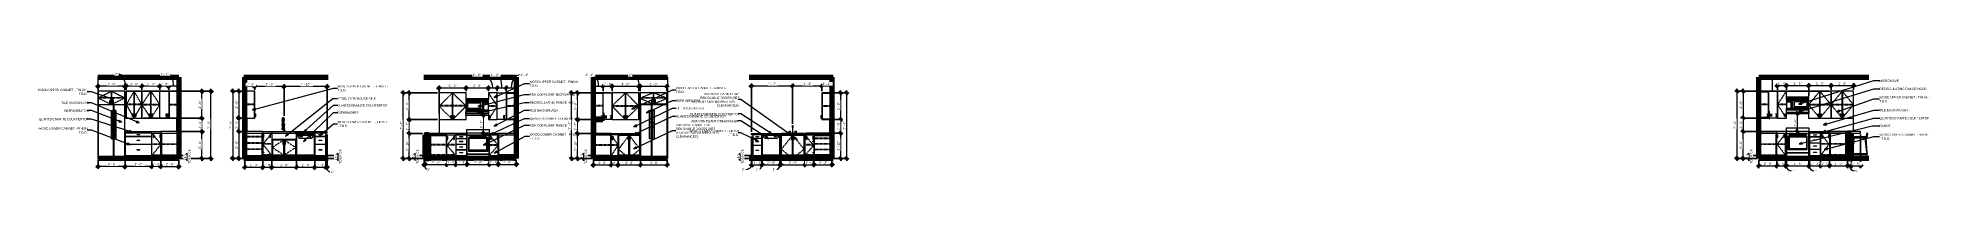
# Model space of a CAD drawing. Header units: inches. Extents: x 3011 to 5543, y -20 to 12119.
# Drawn here: x 3011 to 5543, y -20 to 115 of the extents above.
import ezdxf

# ---------------------------------------------------------------- set-up
doc = ezdxf.new("R2010")
doc.units = ezdxf.units.IN
doc.header["$MEASUREMENT"] = 0
doc.linetypes.add('Center', pattern=[1.25, 0.25, -0.1875, 0.625, -0.1875])
doc.linetypes.add('Dash', pattern=[0.25, 0.125, -0.125])
for name, color, linetype, lineweight in [('0-1', 7, 'Continuous', 5), ('0-2', 10, 'Continuous', 5), ('0-7', 170, 'Continuous', 5), ('A-ANNO-DIMS', 211, 'Continuous', 9), ('A-ANNO-DIMS-32', 211, 'Continuous', 9), ('A-ANNO-NOTE', 131, 'Continuous', 9), ('A-FLOR-1', 7, 'Continuous', 70), ('A-WALL', 113, 'Continuous', 18), ('A-WALL-1', 113, 'Continuous', 70), ('A-WALL-2', 113, 'Continuous', 9), ('A-WALL-3', 250, 'Continuous', 18), ('G-ANNO-TEXT', 231, 'Continuous', 9), ('I-FURN', 30, 'Continuous', 9), ('I-WALL-1', 7, 'Continuous', 70), ('I-WALL-2', 250, 'Continuous', 18), ('P-SANR-FIXT', 6, 'Continuous', 9), ('Q-CASE', 31, 'Continuous', 9), ('Q-CASE-1', 31, 'Center', 9), ('Q-CASE-2', 31, 'Continuous', 70), ('Q-CASE-HDLN', 31, 'Dash', 9), ('Q-SPCQ', 91, 'Continuous', 9)]:
    doc.layers.add(name, color=color, linetype=linetype, lineweight=lineweight)
doc.styles.add('Century Gothic', font='ufonts.com_century-gothic.ttf', dxfattribs={"height": 3})
doc.dimstyles.new('OD_1__HACK', dxfattribs={"dimscale": 12, "dimtxt": 3.132505, "dimasz": 0.333333, "dimexe": 0.25, "dimexo": 0.166667, "dimgap": 0.041667, "dimtad": 1, "dimdec": 0, "dimzin": 3, "dimdsep": 46, "dimlunit": 4, "dimtxsty": 'Century Gothic', "dimblk1": 'OBLIQUE', "dimblk2": 'OBLIQUE', "dimsah": 1, "dimcen": 0.09, "dimdle": 0.25, "dimazin": 0, "dimtfac": 1, "dimtdec": 4, "dimtix": 1, "dimtmove": 0, "dimatfit": 3, "dimfxl": 1, "dimtvp": 1, "dimtfill": 1, "dimfrac": 2, "dimtolj": 1, "dimtzin": 0, "dimarcsym": 2})
doc.dimstyles.new('OD_1__HACK_2', dxfattribs={"dimscale": 12, "dimtxt": 3.132505, "dimasz": 0.333333, "dimexe": 0.25, "dimexo": 0.166667, "dimgap": 0.041667, "dimtad": 1, "dimdec": 0, "dimzin": 3, "dimdsep": 46, "dimlunit": 4, "dimtxsty": 'Century Gothic', "dimblk1": 'OBLIQUE', "dimblk2": 'OBLIQUE', "dimsah": 1, "dimcen": 0.09, "dimdle": 0.25, "dimazin": 0, "dimtfac": 1, "dimtdec": 4, "dimtix": 1, "dimtmove": 1, "dimatfit": 3, "dimfxl": 1, "dimtvp": 1, "dimtfill": 1, "dimfrac": 2, "dimtolj": 1, "dimtzin": 0, "dimarcsym": 2})
doc.dimstyles.new('OD_1__HACK_2_1', dxfattribs={"dimscale": 12, "dimtxt": 3.132505, "dimasz": 0.333333, "dimexe": 0.25, "dimexo": 0.166667, "dimgap": 0.041667, "dimtad": 1, "dimdec": 0, "dimzin": 3, "dimdsep": 46, "dimlunit": 4, "dimtxsty": 'Century Gothic', "dimblk1": 'OBLIQUE', "dimblk2": 'OBLIQUE', "dimsah": 1, "dimcen": 0.09, "dimdle": 0.25, "dimazin": 0, "dimtfac": 1, "dimtdec": 4, "dimtix": 1, "dimtmove": 0, "dimatfit": 3, "dimfxl": 1, "dimtvp": 1, "dimtfill": 1, "dimfrac": 2, "dimtolj": 1, "dimtzin": 0, "dimarcsym": 2})

msp = doc.modelspace()

# ---------------------------------------------------------------- texts
at = {"layer": 'G-ANNO-TEXT', "char_height": 3, "attachment_point": 1, "style": 'Century Gothic'}
for s, insert, width in [('MICROWAVE', (5477.9, 105.5), 33.229), ('4D,5D,6D A480 MIN/MAX ADA', (3887.7, 77.5), 74.841), ('REMOVABLE DOORS (SEE', (3898.4, 82.7), 61.812), ('ADA BASE CABINET W/', (3903.5, 87.8), 55.651), ('WOOD UPPER CABINET - FINISH -', (5477.9, 83.4), 79.891), ('T.B.D.', (5477.9, 78.3), 13.231), ('RECIRCULATING RANGE HOOD', (5477.9, 94.6), 77.265), ('QUARTZ/GRANITE COUNTERTOP', (3012.5, 54), 78.376), ('TILE BACKSPLASH', (3042.6, 75.8), 41.814), ('REFRIGERATOR', (3046.8, 65.3), 36.764), ('TILE BACKSPLASH', (3670, 65.8), 41.814), ('QUARTZ/GRANITE COUNTERTOP', (3670, 54.8), 78.376), ('TILE BACKSPLASH', (3865.8, 68.6), 41.814), ('QUARTZ/GRANITE COUNTERTOP', (3865.8, 57.8), 78.376), ('QUARTZ/GRANITE COUNTERTOP', (3884.7, 60.9), 78.376), ('ADA COMPLIANT DISHWASHER', (3886.5, 51.5), 76.255), ('CLEARANCES)', (3920.6, 72.3), 34.946), ('TILE BACKSPLASH', (5477.9, 66), 41.814), ('QUARTZ/GRANITE COUNTERTOP', (5477.9, 55.3), 78.376), ('WOOD LOWER CABINET - FINISH', (3012, 41.6), 78.982), ('- T.B.D.', (3063.6, 36.4), 16.362), ('ADA COMPLIANT RANGE', (3670, 45.7), 62.216), ('WOOD LOWER CABINET - FINISH', (3670, 33.7), 78.982), ('- T.B.D.', (3670, 28.5), 16.362), ('ADA BASE CABINET W/', (3865.8, 46.3), 55.651), ('4D,5D,6D A480 MIN/MAX ADA', (3865.8, 36), 74.841), ('CLEARANCES)', (3865.8, 30.8), 34.946), ('REMOVABLE DOORS (SEE', (3865.8, 41.1), 61.812), ('WOOD LOWER CABINET - FINISH', (5477.9, 33.4), 78.982), ('- T.B.D.', (5477.9, 28.2), 16.362), ('RANGE', (5477.9, 45.1), 17.877)]:
    msp.add_mtext(s, dxfattribs=dict(at, insert=insert, width=width))

# ---------------------------------------------------------------- blocks, each defined once
blk = doc.blocks.new('CTR - 1st Phase - Shell_rvt-1-1ST FLOOR - 1BD B - ADA TYPE B - KITCHEN SIDE WALL')
at = {"layer": 'A-FLOR-1'}
for p, q in [((3091.5, 108.7), (3200.1, 108.7)), ((3200.1, 0), (3091.5, 0))]:
    blk.add_line(p, q, dxfattribs=at)
blk = doc.blocks.new('CTR - 1st Phase - Common Walls_rvt-1-1ST FLOOR - 1BD B - ADA TYPE B - KITCHEN SIDE WALL')
at = {"layer": 'I-WALL-1'}
for p in [(3200.1, 108.8), (3200.1, 0)]:
    blk.add_line(p, (3200.1, 0), dxfattribs=at)
at = {"layer": 'I-WALL-2'}
blk.add_line((3091.5, 108.7), (3091.5, 0), dxfattribs=at)
blk = doc.blocks.new('Refrigerator_-_Side-by-Side_6047 - 36_ X 30_-1372843-1ST FLOOR - 1BD B - ADA TYPE B - KITCHEN SIDE WALL')
at = {"layer": 'Q-SPCQ'}
for p, q in [((3092.1, 72), (3092.1, 2.9)), ((3112.6, 72), (3092.1, 72)), ((3109.8, 48.3), (3109.8, 64)), ((3109.8, 64), (3111.4, 64)), ((3111.4, 64), (3111.4, 48.3)), ((3113.1, 72), (3112.6, 72)), ((3112.6, 2.9), (3112.6, 72)), ((3113.1, 72), (3113.1, 2.9)), ((3127.9, 72), (3113.1, 72)), ((3114.4, 48.3), (3114.4, 64)), ((3115.9, 64), (3114.4, 64)), ((3115.9, 64), (3115.9, 48.3)), ((3127.9, 2.9), (3127.9, 72)), ((3109.8, 41.9), (3109.8, 48.3)), ((3109.8, 48.3), (3111.4, 48.3)), ((3109.8, 26.2), (3109.8, 41.9)), ((3109.8, 41.9), (3111.4, 41.9)), ((3109.8, 26.2), (3111.4, 26.2)), ((3111.4, 48.3), (3111.4, 41.9)), ((3111.4, 41.9), (3111.4, 26.2)), ((3114.4, 41.9), (3114.4, 48.3)), ((3115.9, 48.3), (3114.4, 48.3)), ((3114.4, 26.2), (3114.4, 41.9)), ((3115.9, 41.9), (3114.4, 41.9)), ((3115.9, 26.2), (3114.4, 26.2)), ((3115.9, 48.3), (3115.9, 41.9)), ((3115.9, 41.9), (3115.9, 26.2)), ((3092.1, 0.4), (3092.1, 2.9)), ((3092.1, 2.9), (3112.6, 2.9)), ((3092.1, 0.4), (3127.9, 0.4)), ((3092.1, 0), (3092.1, 0.4)), ((3113.1, 2.9), (3112.6, 2.9)), ((3113.1, 2.9), (3127.9, 2.9)), ((3127.9, 2.9), (3127.9, 0.4)), ((3127.9, 0.4), (3127.9, 0))]:
    blk.add_line(p, q, dxfattribs=at)
blk = doc.blocks.new('300 Series Wall Hung Cabinet_302 - 18_ x 36_-2362919-1ST FLOOR - 1BD B - ADA TYPE B - KITCHEN SIDE WALL')
at = {"layer": 'Q-CASE'}
for p, q in [((3091.9, 90), (3091.9, 72)), ((3109.8, 90), (3091.9, 90)), ((3107.7, 77.7), (3108.2, 77.7)), ((3107.7, 74), (3107.7, 77.7)), ((3108.2, 77.7), (3108.2, 74)), ((3109.8, 72), (3109.8, 90)), ((3109.8, 90), (3110.1, 90)), ((3110.1, 89.3), (3109.8, 89.3)), ((3110.1, 90), (3110.1, 72)), ((3127.9, 90), (3110.1, 90)), ((3111.7, 77.7), (3112.2, 77.7)), ((3111.7, 74), (3111.7, 77.7)), ((3112.2, 77.7), (3112.2, 74)), ((3127.9, 72), (3127.9, 90)), ((3091.9, 72), (3092.1, 72)), ((3107.7, 74), (3108.2, 74)), ((3109.8, 72.7), (3110.1, 72.7)), ((3111.7, 74), (3112.2, 74)), ((3127.9, 72), (3127.9, 72))]:
    blk.add_line(p, q, dxfattribs=at)
at = {"layer": 'Q-CASE-1'}
for p, q in [((3091.9, 81), (3109.9, 90)), ((3109.9, 72), (3091.9, 81)), ((3092.7, 81.7), (3127.2, 81.7)), ((3092.7, 81), (3127.2, 81)), ((3109.9, 90), (3127.9, 81)), ((3127.9, 81), (3109.9, 72))]:
    blk.add_line(p, q, dxfattribs=at)
blk = doc.blocks.new('308 - 308-2727439-1ST FLOOR - 1BD B - ADA TYPE B - KITCHEN SIDE WALL')
at = {"layer": 'Q-CASE'}
for p, q in [((3174.7, 90), (3186.7, 90)), ((3186.7, 54), (3174.7, 54)), ((3183.3, 59.7), (3183.7, 59.7)), ((3183.3, 56), (3183.3, 59.7)), ((3183.3, 56), (3183.7, 56)), ((3183.7, 59.7), (3184.7, 59.7)), ((3183.7, 59.7), (3183.7, 56)), ((3183.7, 56), (3184.7, 56)), ((3184, 59.2), (3184.7, 59.2)), ((3184, 56.5), (3184, 59.2)), ((3184.7, 56.5), (3184, 56.5)), ((3184.7, 59.7), (3184.7, 59.2)), ((3184.7, 56), (3184.7, 56.5))]:
    blk.add_line(p, q, dxfattribs=at)
blk = doc.blocks.new('Base Cabinet Corner 197 - Base Cabinet Corner 197-2565125-1ST FLOOR - 1BD B - ADA TYPE B - KITCHEN SIDE WALL')
at = {"layer": 'Q-CASE'}
for p, q in [((3164.1, 34), (3176.1, 34)), ((3164.1, 4), (3164.1, 34)), ((3166.1, 31.8), (3166.6, 31.8)), ((3166.1, 28), (3166.1, 31.8)), ((3166.1, 28), (3166.6, 28)), ((3166.6, 31.8), (3166.6, 28)), ((3174.6, 31.8), (3176.1, 31.8)), ((3174.6, 31.8), (3174.6, 28)), ((3174.6, 28), (3176.1, 28)), ((3175.1, 31.3), (3176.1, 31.3)), ((3175.1, 28.5), (3175.1, 31.3)), ((3176.1, 28.5), (3175.1, 28.5)), ((3176.1, 34), (3176.1, 34)), ((3176.1, 34), (3176.1, 31.8)), ((3176.1, 4), (3176.1, 34)), ((3176.1, 31.3), (3176.1, 28.5)), ((3176.1, 28), (3176.1, 4)), ((3176.8, 4), (3176.8, 34)), ((3176.8, 34), (3176.8, 4)), ((3164.1, 0), (3164.1, 4)), ((3164.1, 0), (3164.1, 4)), ((3176.1, 4), (3164.1, 4)), ((3176.1, 4), (3176.1, 4)), ((3176.8, 4), (3176.1, 4)), ((3176.8, 4), (3200.1, 4)), ((3176.8, 4), (3176.8, 0)), ((3176.8, 4), (3200.1, 4))]:
    blk.add_line(p, q, dxfattribs=at)
at = {"layer": 'Q-CASE-1'}
for p, q in [((3164.1, 34), (3176, 19)), ((3176, 19), (3164.1, 4)), ((3164.8, 19.7), (3176.1, 19.7)), ((3164.8, 19), (3176, 19)), ((3164.8, 4.7), (3176.1, 4.7)), ((3164.8, 4), (3176, 4)), ((3176.8, 19.7), (3199.3, 19.7)), ((3176.8, 19), (3199.3, 19)), ((3176.8, 4.7), (3199.3, 4.7)), ((3176.8, 4), (3199.3, 4))]:
    blk.add_line(p, q, dxfattribs=at)
blk = doc.blocks.new('300 Series Wall Hung Cabinet_302 - 24_ X 36_-2573584-1ST FLOOR - 1BD B - ADA TYPE B - KITCHEN SIDE WALL')
at = {"layer": 'Q-CASE'}
for p, q in [((3150.7, 90), (3150.7, 54)), ((3162.6, 90), (3150.7, 90)), ((3162.6, 54), (3162.6, 90)), ((3162.6, 90), (3162.8, 90)), ((3162.8, 89.2), (3162.6, 89.2)), ((3162.8, 90), (3162.8, 54)), ((3174.7, 90), (3162.8, 90)), ((3174.7, 54), (3174.7, 90)), ((3150.7, 54), (3162.6, 54)), ((3160.4, 59.7), (3160.9, 59.7)), ((3160.4, 56), (3160.4, 59.7)), ((3160.4, 56), (3160.9, 56)), ((3160.9, 59.7), (3160.9, 56)), ((3162.6, 54.7), (3162.8, 54.7)), ((3162.8, 54), (3162.6, 54)), ((3162.8, 54), (3174.7, 54)), ((3164.4, 59.7), (3164.9, 59.7)), ((3164.4, 56), (3164.4, 59.7)), ((3164.4, 56), (3164.9, 56)), ((3164.9, 59.7), (3164.9, 56))]:
    blk.add_line(p, q, dxfattribs=at)
at = {"layer": 'Q-CASE-1'}
for p, q in [((3150.7, 72), (3162.7, 90)), ((3162.7, 90), (3174.7, 72)), ((3162.7, 54), (3150.7, 72)), ((3151.4, 72.7), (3173.9, 72.7)), ((3151.4, 72), (3173.9, 72)), ((3174.7, 72), (3162.7, 54))]:
    blk.add_line(p, q, dxfattribs=at)
blk = doc.blocks.new('300 Series Wall Hung Cabinet_302 - 21_ X 36_-2764135-1ST FLOOR - 1BD B - ADA TYPE B - KITCHEN SIDE WALL')
at = {"layer": 'Q-CASE'}
for p, q in [((3140.1, 90), (3129.7, 90)), ((3129.7, 90), (3129.7, 54)), ((3140.1, 54), (3140.1, 90)), ((3140.1, 90), (3140.3, 90)), ((3140.3, 89.2), (3140.1, 89.2)), ((3150.7, 90), (3140.3, 90)), ((3140.3, 90), (3140.3, 54)), ((3150.7, 54), (3150.7, 90)), ((3129.7, 54), (3140.1, 54)), ((3138, 59.7), (3138.4, 59.7)), ((3138, 56), (3138, 59.7)), ((3138, 56), (3138.4, 56)), ((3138.4, 59.7), (3138.4, 56)), ((3140.1, 54.7), (3140.3, 54.7)), ((3140.3, 54), (3140.1, 54)), ((3140.3, 54), (3150.7, 54)), ((3142, 59.7), (3142.4, 59.7)), ((3142, 56), (3142, 59.7)), ((3142, 56), (3142.4, 56)), ((3142.4, 59.7), (3142.4, 56))]:
    blk.add_line(p, q, dxfattribs=at)
at = {"layer": 'Q-CASE-1'}
for p, q in [((3140.2, 90), (3129.7, 72)), ((3150.7, 72), (3140.2, 90)), ((3129.7, 72), (3140.2, 54)), ((3149.9, 72.7), (3130.4, 72.7)), ((3149.9, 72), (3130.4, 72)), ((3140.2, 54), (3150.7, 72))]:
    blk.add_line(p, q, dxfattribs=at)
blk = doc.blocks.new('300 Series Wall Hung Cabinet_301 - 12_-2218017-1ST FLOOR - 1BD B - ADA TYPE B - KITCHEN SIDE WALL')
at = {"layer": 'Q-CASE'}
for p, q in [((3187.4, 90), (3186.7, 90)), ((3186.7, 90), (3186.7, 54)), ((3187.4, 54), (3187.4, 90)), ((3187.4, 90), (3187.4, 54)), ((3199.7, 90), (3187.4, 90)), ((3199.7, 54), (3199.7, 90)), ((3185.2, 59.7), (3186.7, 59.7)), ((3185.2, 59.7), (3185.2, 56)), ((3185.2, 56), (3186.7, 56)), ((3185.7, 56.5), (3185.7, 59.2)), ((3186.7, 59.2), (3185.7, 59.2)), ((3186.7, 56.5), (3185.7, 56.5)), ((3186.7, 54), (3187.4, 54)), ((3187.4, 54), (3199.7, 54))]:
    blk.add_line(p, q, dxfattribs=at)
at = {"layer": 'Q-CASE-1'}
for p, q in [((3187.4, 72.7), (3198.9, 72.7)), ((3187.4, 72), (3198.9, 72))]:
    blk.add_line(p, q, dxfattribs=at)
blk = doc.blocks.new('Base Cabinet 3 Drawer 230 - Base Cabinet 3 Drawer 230 36_-2567957-1ST FLOOR - 1BD B - ADA TYPE B - KITCHEN SIDE WALL')
at = {"layer": 'Q-CASE'}
for p, q in [((3164.1, 34), (3128.1, 34)), ((3128.1, 34), (3128.1, 29.6)), ((3128.1, 29.6), (3164.1, 29.6)), ((3128.1, 29.4), (3128.1, 29.6)), ((3164.1, 29.4), (3128.1, 29.4)), ((3128.1, 29.4), (3128.1, 19)), ((3128.8, 29.6), (3128.8, 29.4)), ((3144.2, 32), (3147.9, 32)), ((3144.2, 31.5), (3144.2, 32)), ((3147.9, 31.5), (3144.2, 31.5)), ((3147.9, 31.5), (3147.9, 32)), ((3163.3, 29.4), (3163.3, 29.6)), ((3128.1, 19), (3164.1, 19)), ((3128.1, 18.6), (3128.1, 19)), ((3164.1, 18.6), (3128.1, 18.6)), ((3128.1, 18.6), (3128.1, 4)), ((3128.1, 4), (3164.1, 4)), ((3128.1, 4), (3128.1, 0)), ((3128.8, 19), (3128.8, 18.6)), ((3144.2, 24.5), (3147.9, 24.5)), ((3144.2, 24), (3144.2, 24.5)), ((3147.9, 24), (3144.2, 24)), ((3144.2, 11.8), (3147.9, 11.8)), ((3144.2, 11.3), (3144.2, 11.8)), ((3147.9, 11.3), (3144.2, 11.3)), ((3147.9, 24), (3147.9, 24.5)), ((3147.9, 11.3), (3147.9, 11.8)), ((3163.3, 18.6), (3163.3, 19))]:
    blk.add_line(p, q, dxfattribs=at)
blk = doc.blocks.new('Cabinet Filler22 - Cabinet Filler-2764220-1ST FLOOR - 1BD B - ADA TYPE B - KITCHEN SIDE WALL')
at = {"layer": 'A-WALL'}
for p, q in [((3127.9, 90), (3129.7, 90)), ((3127.9, 90), (3127.9, 54)), ((3129.7, 54), (3129.7, 90)), ((3129.7, 54), (3127.9, 54))]:
    blk.add_line(p, q, dxfattribs=at)
blk = doc.blocks.new('CTR - 1st Phase - Shell_rvt-2-1ST FLOOR - 1BD B - ADA TYPE B - KITCHEN SIDE WING')
at = {"layer": 'A-FLOR-1'}
for p, q in [((-3201.6, 108.7), (-3088.7, 108.7)), ((-3088.7, 0), (-3201.6, 0))]:
    blk.add_line(p, q, dxfattribs=at)
blk = doc.blocks.new('CTR - 1st Phase - Common Walls_rvt-2-1ST FLOOR - 1BD B - ADA TYPE B - KITCHEN SIDE WING')
at = {"layer": 'A-WALL-3'}
for p, q in [((-3201.3, 0), (-3201.3, 108.8)), ((-3200.7, 0), (-3200.7, 108.8))]:
    blk.add_line(p, q, dxfattribs=at)
at = {"layer": 'I-WALL-1'}
for p, q in [((-3200.1, 0), (-3200.1, 108.8)), ((-3201.6, 0), (-3200.1, 0))]:
    blk.add_line(p, q, dxfattribs=at)
blk = doc.blocks.new('Dishwasher_15404 - 34_ counter-2817256-1ST FLOOR - 1BD B - ADA TYPE B - KITCHEN SIDE WING')
at = {"layer": 'Q-SPCQ'}
for p, q in [((-3130.8, 32.5), (-3130.8, 30.8)), ((-3130.8, 32.5), (-3129.8, 32.5)), ((-3130.8, 30.8), (-3130.8, 4.3)), ((-3130.8, 30.8), (-3130.6, 30.8)), ((-3130.6, 30.8), (-3129.7, 30.8)), ((-3129.8, 32.5), (-3107, 32.5)), ((-3129.7, 30.8), (-3129.8, 30.8)), ((-3107.9, 30.8), (-3129.7, 30.8)), ((-3129.7, 30.8), (-3128.2, 28.1)), ((-3127.1, 29.9), (-3127.1, 29.3)), ((-3126.5, 29.9), (-3127.1, 29.9)), ((-3127.1, 29.3), (-3126.5, 29.3)), ((-3127, 27.3), (-3110.6, 27.3)), ((-3126.5, 29.3), (-3126.5, 29.9)), ((-3125.9, 29.9), (-3125.9, 29.3)), ((-3125.3, 29.9), (-3125.9, 29.9)), ((-3125.9, 29.3), (-3125.3, 29.3)), ((-3125.3, 29.3), (-3125.3, 29.9)), ((-3124.7, 29.9), (-3124.7, 29.3)), ((-3124.2, 29.9), (-3124.7, 29.9)), ((-3124.7, 29.3), (-3124.2, 29.3)), ((-3124.2, 29.3), (-3124.2, 29.9)), ((-3123.6, 29.9), (-3123.6, 29.3)), ((-3123, 29.9), (-3123.6, 29.9)), ((-3123.6, 29.3), (-3123, 29.3)), ((-3123, 29.3), (-3123, 29.9)), ((-3109.4, 28.1), (-3107.9, 30.8)), ((-3107, 30.8), (-3107.9, 30.8)), ((-3107.9, 30.8), (-3107, 30.8)), ((-3107, 32.5), (-3106.8, 32.5)), ((-3106.8, 30.8), (-3107, 30.8)), ((-3107, 30.8), (-3106.8, 30.8)), ((-3106.8, 30.8), (-3106.8, 32.5)), ((-3106.8, 4.3), (-3106.8, 30.8)), ((-3130.6, 4.3), (-3130.8, 4.3)), ((-3130.8, 4.3), (-3130.8, 3.9)), ((-3129.3, 3.9), (-3130.8, 3.9)), ((-3130.8, 3.9), (-3130.8, 0)), ((-3107, 4.3), (-3130.6, 4.3)), ((-3130.4, 3.4), (-3130.4, 3.6)), ((-3130.4, 3.6), (-3129.2, 3.6)), ((-3129.2, 3.4), (-3130.4, 3.4)), ((-3130.4, 3), (-3130.4, 3.2)), ((-3130.4, 3.2), (-3129.2, 3.2)), ((-3129.2, 3), (-3130.4, 3)), ((-3130.4, 2.6), (-3130.4, 2.8)), ((-3130.4, 2.8), (-3129.2, 2.8)), ((-3129.2, 2.6), (-3130.4, 2.6)), ((-3130.4, 2.2), (-3130.4, 2.4)), ((-3130.4, 2.4), (-3129.2, 2.4)), ((-3129.2, 2.2), (-3130.4, 2.2)), ((-3130.4, 1.8), (-3130.4, 2)), ((-3130.4, 2), (-3129.2, 2)), ((-3129.2, 1.8), (-3130.4, 1.8)), ((-3130.4, 1.4), (-3130.4, 1.6)), ((-3130.4, 1.6), (-3129.2, 1.6)), ((-3129.2, 1.4), (-3130.4, 1.4)), ((-3130.4, 1), (-3130.4, 1.2)), ((-3130.4, 1.2), (-3129.2, 1.2)), ((-3129.2, 1), (-3130.4, 1)), ((-3130.4, 0.6), (-3130.4, 0.8)), ((-3130.4, 0.8), (-3129.2, 0.8)), ((-3129.2, 0.6), (-3130.4, 0.6)), ((-3129.3, 3.9), (-3129.2, 3.9)), ((-3106.8, 3.9), (-3129.2, 3.9)), ((-3129.2, 3.9), (-3108.4, 3.9)), ((-3129.2, 3.6), (-3108.4, 3.6)), ((-3108.4, 3.4), (-3129.2, 3.4)), ((-3129.2, 3.2), (-3108.4, 3.2)), ((-3108.4, 3), (-3129.2, 3)), ((-3129.2, 2.8), (-3108.4, 2.8)), ((-3108.4, 2.6), (-3129.2, 2.6)), ((-3129.2, 2.4), (-3108.4, 2.4)), ((-3108.4, 2.2), (-3129.2, 2.2)), ((-3129.2, 2), (-3108.4, 2)), ((-3108.4, 1.8), (-3129.2, 1.8)), ((-3129.2, 1.6), (-3108.4, 1.6)), ((-3108.4, 1.4), (-3129.2, 1.4)), ((-3129.2, 1.2), (-3108.4, 1.2)), ((-3108.4, 1), (-3129.2, 1)), ((-3129.2, 0.8), (-3108.4, 0.8)), ((-3108.4, 0.6), (-3129.2, 0.6)), ((-3108.4, 3.6), (-3107.2, 3.6)), ((-3107.2, 3.4), (-3108.4, 3.4)), ((-3108.4, 3.2), (-3107.2, 3.2)), ((-3107.2, 3), (-3108.4, 3)), ((-3108.4, 2.8), (-3107.2, 2.8)), ((-3107.2, 2.6), (-3108.4, 2.6)), ((-3108.4, 2.4), (-3107.2, 2.4)), ((-3107.2, 2.2), (-3108.4, 2.2)), ((-3108.4, 2), (-3107.2, 2)), ((-3107.2, 1.8), (-3108.4, 1.8)), ((-3108.4, 1.6), (-3107.2, 1.6)), ((-3107.2, 1.4), (-3108.4, 1.4)), ((-3108.4, 1.2), (-3107.2, 1.2)), ((-3107.2, 1), (-3108.4, 1)), ((-3108.4, 0.8), (-3107.2, 0.8)), ((-3107.2, 0.6), (-3108.4, 0.6)), ((-3107.2, 3.6), (-3107.2, 3.4)), ((-3107.2, 3.2), (-3107.2, 3)), ((-3107.2, 2.8), (-3107.2, 2.6)), ((-3107.2, 2.4), (-3107.2, 2.2)), ((-3107.2, 2), (-3107.2, 1.8)), ((-3107.2, 1.6), (-3107.2, 1.4)), ((-3107.2, 1.2), (-3107.2, 1)), ((-3107.2, 0.8), (-3107.2, 0.6)), ((-3106.8, 4.3), (-3107, 4.3)), ((-3106.8, 4.3), (-3106.8, 3.9)), ((-3106.8, 0), (-3106.8, 3.9))]:
    blk.add_line(p, q, dxfattribs=at)
for centre, radius, start, end in [((-3127, 28.7), 1.38, 209, 270), ((-3112.6, 29.2), 0.984, 90, 270), ((-3112.6, 29.2), 0.984, 270, 90), ((-3110.6, 28.7), 1.38, 270, 331)]:
    blk.add_arc(centre, radius, start, end, dxfattribs=at)
blk = doc.blocks.new('Base Cabinet 4 Drawer 254 - Base Cabinet 4 Drawer 254 15_-2584595-1ST FLOOR - 1BD B - ADA TYPE B - KITCHEN SIDE WING')
at = {"layer": 'Q-CASE'}
for p, q in [((-3176.8, 29.1), (-3176.8, 34)), ((-3176.8, 4), (-3176.8, 34)), ((-3176.1, 29.1), (-3176.8, 29.1)), ((-3176.8, 20.8), (-3176.8, 28.9)), ((-3176.8, 28.9), (-3176.1, 28.9)), ((-3176.1, 34), (-3176.1, 29.1)), ((-3176.1, 31.8), (-3174.6, 31.8)), ((-3174.6, 31.3), (-3176.1, 31.3)), ((-3176.1, 28.9), (-3176.1, 20.8)), ((-3174.6, 31.8), (-3174.6, 31.3)), ((-3200.1, 4), (-3176.8, 4)), ((-3200.1, 4), (-3179.1, 4)), ((-3179.1, 4), (-3179.1, 0)), ((-3176.1, 20.8), (-3176.8, 20.8)), ((-3176.8, 12.5), (-3176.8, 20.5)), ((-3176.8, 20.5), (-3176.1, 20.5)), ((-3176.1, 12.5), (-3176.8, 12.5)), ((-3176.8, 4), (-3176.8, 12.2)), ((-3176.8, 12.2), (-3176.1, 12.2)), ((-3176.1, 4), (-3176.8, 4)), ((-3176.1, 25.1), (-3174.6, 25.1)), ((-3174.6, 24.6), (-3176.1, 24.6)), ((-3176.1, 20.5), (-3176.1, 12.5)), ((-3176.1, 16.8), (-3174.6, 16.8)), ((-3174.6, 16.3), (-3176.1, 16.3)), ((-3176.1, 12.2), (-3176.1, 4)), ((-3176.1, 8.4), (-3174.6, 8.4)), ((-3174.6, 7.9), (-3176.1, 7.9)), ((-3174.6, 25.1), (-3174.6, 24.6)), ((-3174.6, 16.8), (-3174.6, 16.3)), ((-3174.6, 8.4), (-3174.6, 7.9))]:
    blk.add_line(p, q, dxfattribs=at)
at = {"layer": 'Q-CASE-1'}
for p, q in [((-3199.3, 29.8), (-3176.8, 29.8)), ((-3199.3, 29), (-3176.8, 29)), ((-3199.3, 21.4), (-3176.8, 21.4)), ((-3199.3, 20.7), (-3176.8, 20.7)), ((-3199.3, 13.1), (-3176.8, 13.1)), ((-3199.3, 12.3), (-3176.8, 12.3))]:
    blk.add_line(p, q, dxfattribs=at)
blk = doc.blocks.new('Vanity Cabinet-Double Door - 33_-2318066-1ST FLOOR - 1BD B - ADA TYPE B - KITCHEN SIDE WING')
at = {"layer": 'Q-CASE'}
for p, q in [((-3131.1, 4), (-3131.1, 25.5)), ((-3164.1, 4), (-3131.1, 4)), ((-3163.3, 24.7), (-3163.3, 4.7)), ((-3147.9, 24.7), (-3163.3, 24.7)), ((-3163.3, 4.7), (-3147.9, 4.7)), ((-3148.9, 23.2), (-3149.4, 23.2)), ((-3149.4, 23.2), (-3149.4, 19.2)), ((-3149.4, 19.2), (-3148.9, 19.2)), ((-3148.9, 19.2), (-3148.9, 23.2)), ((-3147.9, 4.7), (-3147.9, 24.7)), ((-3147.2, 24.7), (-3147.2, 4.7)), ((-3131.8, 24.7), (-3147.2, 24.7)), ((-3147.2, 4.7), (-3131.8, 4.7)), ((-3145.7, 23.2), (-3146.2, 23.2)), ((-3146.2, 23.2), (-3146.2, 19.2)), ((-3146.2, 19.2), (-3145.7, 19.2)), ((-3145.7, 19.2), (-3145.7, 23.2)), ((-3131.8, 4.7), (-3131.8, 24.7)), ((-3131.1, 4), (-3131.1, 0))]:
    blk.add_line(p, q, dxfattribs=at)
at = {"layer": 'Q-CASE-HDLN'}
for p, q in [((-3147.9, 24.7), (-3163.3, 14.7)), ((-3163.3, 14.7), (-3147.9, 4.7)), ((-3147.2, 24.7), (-3131.8, 14.7)), ((-3131.8, 14.7), (-3147.2, 4.7))]:
    blk.add_line(p, q, dxfattribs=at)
blk = doc.blocks.new('Base Cabinet 3 Drawer 230 - Base Cabinet 3 Drawer 230 15_-2603807-1ST FLOOR - 1BD B - ADA TYPE B - KITCHEN SIDE WING')
at = {"layer": 'Q-CASE'}
for p, q in [((-3106.6, 34), (-3106.6, 29.6)), ((-3091.6, 34), (-3106.6, 34)), ((-3106.6, 29.6), (-3091.6, 29.6)), ((-3106.6, 29.4), (-3106.6, 29.6)), ((-3106.6, 29.4), (-3106.6, 19)), ((-3091.6, 29.4), (-3106.6, 29.4)), ((-3105.8, 29.6), (-3105.8, 29.4)), ((-3100.9, 32), (-3097.2, 32)), ((-3100.9, 32), (-3100.9, 31.5)), ((-3097.2, 31.5), (-3100.9, 31.5)), ((-3097.2, 32), (-3097.2, 31.5)), ((-3092.3, 29.4), (-3092.3, 29.6)), ((-3091.6, 29.6), (-3091.6, 34)), ((-3091.6, 29.6), (-3091.6, 29.4)), ((-3091.6, 19), (-3091.6, 29.4)), ((-3106.6, 19), (-3091.6, 19)), ((-3106.6, 18.6), (-3106.6, 19)), ((-3106.6, 18.6), (-3106.6, 4)), ((-3091.6, 18.6), (-3106.6, 18.6)), ((-3106.6, 4), (-3091.6, 4)), ((-3106.6, 4), (-3106.6, 0)), ((-3105.8, 19), (-3105.8, 18.6)), ((-3100.9, 24.5), (-3097.2, 24.5)), ((-3100.9, 24.5), (-3100.9, 24)), ((-3097.2, 24), (-3100.9, 24)), ((-3100.9, 11.8), (-3097.2, 11.8)), ((-3100.9, 11.8), (-3100.9, 11.3)), ((-3097.2, 11.3), (-3100.9, 11.3)), ((-3097.2, 24.5), (-3097.2, 24)), ((-3097.2, 11.8), (-3097.2, 11.3)), ((-3092.3, 18.6), (-3092.3, 19)), ((-3091.6, 19), (-3091.6, 18.6)), ((-3091.6, 4), (-3091.6, 18.6)), ((-3091.6, 0), (-3091.6, 4))]:
    blk.add_line(p, q, dxfattribs=at)
blk = doc.blocks.new('kitchen_faucet_14143 - kitchen_faucet_14143-2965259-1ST FLOOR - 1BD B - ADA TYPE B - KITCHEN SIDE WING')
at = {"layer": 'P-SANR-FIXT'}
for p, q in [((-3150.7, 39.5), (-3150.7, 38.6)), ((-3150.7, 39.5), (-3149.7, 39.5)), ((-3149.7, 38.6), (-3150.7, 38.6)), ((-3150.4, 40.7), (-3150.4, 39.5)), ((-3150.4, 40.7), (-3150, 40.7)), ((-3150.3, 45.8), (-3150.3, 44.7)), ((-3150.3, 45.8), (-3150.2, 45.8)), ((-3150.3, 44.7), (-3150.3, 40.7)), ((-3150.3, 44.7), (-3150.2, 44.7)), ((-3150.2, 44.7), (-3150.3, 44.7)), ((-3150.2, 45.8), (-3150, 45.8)), ((-3150.2, 44.7), (-3150.2, 45.8)), ((-3150.2, 44.7), (-3150, 44.7)), ((-3150.2, 44.6), (-3150.2, 44.7)), ((-3150, 44.7), (-3150.2, 44.7)), ((-3149.7, 44.6), (-3150.2, 44.6)), ((-3150, 50.6), (-3150, 45.8)), ((-3150, 45.4), (-3150, 45.8)), ((-3150, 45.8), (-3149.7, 45.8)), ((-3150, 44.7), (-3150, 45.8)), ((-3149.6, 45.4), (-3150, 45.4)), ((-3150, 44.7), (-3149.6, 44.7)), ((-3150, 44.6), (-3150, 44.7)), ((-3149.6, 44.7), (-3150, 44.7)), ((-3150, 43.2), (-3150, 39.4)), ((-3149.8, 39.4), (-3149.8, 43.2)), ((-3149.8, 40.7), (-3149.7, 40.7)), ((-3149.7, 45.8), (-3149.6, 45.8)), ((-3149.6, 44.6), (-3149.7, 44.6)), ((-3149.7, 40.7), (-3149.1, 40.7)), ((-3149.7, 39.5), (-3148.7, 39.5)), ((-3148.7, 38.6), (-3149.7, 38.6)), ((-3149.6, 45.8), (-3149.1, 45.8)), ((-3149.6, 45.8), (-3149.6, 44.7)), ((-3149.4, 45.4), (-3149.6, 45.4)), ((-3149.6, 45.1), (-3149.4, 45.1)), ((-3149.6, 44.7), (-3149.1, 44.7)), ((-3149.6, 44.7), (-3149.6, 44.6)), ((-3149.1, 44.7), (-3149.6, 44.7)), ((-3149.4, 45.4), (-3149.4, 50.6)), ((-3149.1, 44.7), (-3149.1, 45.8)), ((-3147.6, 45.4), (-3149.1, 45.4)), ((-3149.1, 45.1), (-3147.6, 45.1)), ((-3149.1, 40.7), (-3149.1, 44.7)), ((-3149.1, 39.5), (-3149.1, 40.7)), ((-3148.7, 46), (-3148.7, 45.4)), ((-3148.7, 46), (-3147.6, 46)), ((-3148.7, 45.1), (-3148.7, 44.5)), ((-3147.7, 44.5), (-3148.7, 44.5)), ((-3148.7, 38.6), (-3148.7, 39.5)), ((-3148.7, 39.5), (-3148.7, 36)), ((-3148.7, 39.5), (-3147.6, 39.5)), ((-3148.2, 44.5), (-3148.2, 43.2)), ((-3148.2, 43.2), (-3148.2, 41.1)), ((-3148.2, 41.1), (-3148.2, 39.5)), ((-3148.1, 41.1), (-3148.1, 40.7)), ((-3147.9, 50.6), (-3147.9, 46)), ((-3147.7, 44.7), (-3147.7, 43.7)), ((-3147.7, 44.7), (-3147.6, 44.7)), ((-3147.6, 46), (-3146.5, 46)), ((-3147.6, 44.7), (-3147.5, 44.7)), ((-3147.6, 39.5), (-3146.5, 39.5)), ((-3147.5, 43.7), (-3147.5, 44.7)), ((-3146.5, 44.5), (-3147.5, 44.5)), ((-3147.3, 46), (-3147.3, 50.6)), ((-3147.1, 40.7), (-3147.1, 41.1)), ((-3147, 43.2), (-3147, 44.5)), ((-3147, 41.1), (-3147, 43.2)), ((-3147, 39.5), (-3147, 41.1)), ((-3146.5, 44.5), (-3146.5, 46)), ((-3146.5, 36), (-3146.5, 39.5))]:
    blk.add_line(p, q, dxfattribs=at)
at = {"layer": 'P-SANR-FIXT', "flags": 128}
for points in [[(-3150, 50.6), (-3150, 51.6), (-3149.9, 52.5), (-3149.8, 53.3), (-3149.6, 54), (-3149.4, 54.4), (-3149.2, 54.7), (-3149, 54.9), (-3148.8, 55), (-3148.6, 55), (-3148.5, 55)], [(-3149.4, 50.6), (-3149.4, 51.5), (-3149.3, 52.5), (-3149.2, 53.2), (-3149, 53.8), (-3148.8, 54.2), (-3148.7, 54.4), (-3148.6, 54.4)], [(-3148.6, 54.4), (-3148.6, 54.3), (-3148.4, 54.1), (-3148.3, 53.8), (-3148.1, 53.2), (-3148, 52.5), (-3147.9, 51.7), (-3147.9, 50.6)], [(-3148.5, 55), (-3148.3, 54.9), (-3148, 54.5), (-3147.7, 53.8), (-3147.5, 53.2), (-3147.4, 52.5), (-3147.3, 51.6), (-3147.3, 50.6)]]:
    blk.add_lwpolyline(points, dxfattribs=at)
at = {"layer": 'P-SANR-FIXT'}
for radius, start, end in [(0.591, 120, 180), (0.591, 180, 0), (0.571, 0, 180), (0.571, 180, 0), (0.591, 0, 60)]:
    blk.add_arc((-3147.6, 43.1), radius, start, end, dxfattribs=at)
for centre, major_axis, ratio, start_param, end_param in [((-3149.9, 43.2), (0.0984, 0), 0.173648, 1.570796, 4.712389), ((-3149.9, 43.2), (0.0984, 0), 0.173648, 4.712389, 7.853982), ((-3147.6, 43.2), (0.591, 0), 0.422618, 2.688204, 3.141593), ((-3147.6, 41.1), (0.591, 0), 0.422618, 1.570796, 3.719048), ((-3147.6, 41.1), (0.492, 0), 0.422618, 1.570796, 3.141593), ((-3147.6, 40.7), (0.492, 0), 0.422618, 1.570796, 4.712389), ((-3147.6, 41.1), (0.591, 0), 0.422618, 5.70573, 7.853982), ((-3147.6, 41.1), (0.492, 0), 0.422618, 0, 1.570796), ((-3147.6, 40.7), (0.492, 0), 0.422618, 4.712389, 7.853982), ((-3147.6, 43.2), (0.591, 0), 0.422618, 0, 0.453389)]:
    blk.add_ellipse(centre, major_axis=major_axis, ratio=ratio, start_param=start_param, end_param=end_param, dxfattribs=at)
blk = doc.blocks.new('Stainless Steel Farmhous Kitchen Sink - Stainless Steel Farmhous Kitchen Sink-2552578-1ST FLOOR - 1BD B - ADA TYPE B - KITCHEN SIDE WING')
at = {"layer": 'P-SANR-FIXT'}
for p, q in [((-3164.1, 34), (-3131.1, 34)), ((-3164.1, 34), (-3164.1, 25.5)), ((-3131.1, 25.5), (-3164.1, 25.5)), ((-3131.1, 25.5), (-3131.1, 34))]:
    blk.add_line(p, q, dxfattribs=at)
blk = doc.blocks.new('300 Series Wall Hung Cabinet_302 - 30_ X 36_-2572944-1ST FLOOR - 1BD B - ADA TYPE B - KITCHEN SIDE WING')
at = {"layer": 'Q-CASE'}
for p, q in [((-3187.4, 90), (-3199.7, 90)), ((-3199.7, 90), (-3199.7, 54)), ((-3187.4, 90), (-3187.4, 54)), ((-3186.7, 90), (-3187.4, 90)), ((-3187.4, 54), (-3187.4, 90)), ((-3186.7, 54), (-3186.7, 90)), ((-3199.7, 54), (-3187.4, 54)), ((-3187.4, 54), (-3186.7, 54)), ((-3186.7, 59.7), (-3185.2, 59.7)), ((-3185.7, 59.2), (-3186.7, 59.2)), ((-3185.7, 56.5), (-3186.7, 56.5)), ((-3186.7, 56), (-3185.2, 56)), ((-3185.7, 59.2), (-3185.7, 56.5)), ((-3185.2, 56), (-3185.2, 59.7))]:
    blk.add_line(p, q, dxfattribs=at)
at = {"layer": 'Q-CASE-1'}
for p, q in [((-3187.4, 72.7), (-3198.9, 72.7)), ((-3187.4, 72), (-3198.9, 72))]:
    blk.add_line(p, q, dxfattribs=at)
blk = doc.blocks.new('Base Cabinet Corner 197 - Base Cabinet Corner 197-2569781-1ST FLOOR - 1BD B - ADA TYPE B - KITCHEN SIDE WING')
at = {"layer": 'Q-CASE'}
for p, q in [((-3176.1, 34), (-3164.1, 34)), ((-3176.1, 34), (-3176.1, 34)), ((-3176.1, 31.8), (-3176.1, 34)), ((-3176.1, 28.5), (-3176.1, 31.3)), ((-3176.1, 29.1), (-3176.1, 28.9)), ((-3175.1, 28.5), (-3176.1, 28.5)), ((-3176.1, 28), (-3174.6, 28)), ((-3176.1, 25.1), (-3176.1, 28)), ((-3175.1, 31.3), (-3175.1, 28.5)), ((-3174.6, 28), (-3174.6, 31.3)), ((-3166.6, 31.8), (-3166.1, 31.8)), ((-3166.6, 28), (-3166.6, 31.8)), ((-3166.6, 28), (-3166.1, 28)), ((-3166.1, 31.8), (-3166.1, 28)), ((-3164.1, 25.5), (-3164.1, 4)), ((-3176.8, 0), (-3176.8, 4)), ((-3176.1, 16.8), (-3176.1, 24.6)), ((-3176.1, 20.8), (-3176.1, 20.5)), ((-3176.1, 8.4), (-3176.1, 16.3)), ((-3176.1, 12.5), (-3176.1, 12.2)), ((-3176.1, 4), (-3176.1, 7.9)), ((-3176.1, 4), (-3176.1, 4)), ((-3164.1, 4), (-3176.1, 4)), ((-3164.1, 4), (-3164.1, 0)), ((-3164.1, 4), (-3164.1, 0))]:
    blk.add_line(p, q, dxfattribs=at)
at = {"layer": 'Q-CASE-1'}
for p, q in [((-3164.1, 34), (-3176, 19)), ((-3164.8, 19.8), (-3176.1, 19.8)), ((-3164.8, 4.8), (-3176.1, 4.8)), ((-3164.8, 19), (-3176, 19)), ((-3176, 19), (-3164.1, 4)), ((-3164.8, 4), (-3176, 4))]:
    blk.add_line(p, q, dxfattribs=at)
blk = doc.blocks.new('CTR - 1st Phase - Shell_rvt-3-1ST FLOOR - 1BD ADA TYPE A - KITCHEN - BACK WALL')
at = {"layer": 'A-FLOR-1'}
for p, q in [((-11970.1, 108.7), (-11846.4, 108.7)), ((-11846.4, 0), (-11970.1, 0))]:
    blk.add_line(p, q, dxfattribs=at)
blk = doc.blocks.new('CTR - 1st Phase - Common Walls_rvt-3-1ST FLOOR - 1BD ADA TYPE A - KITCHEN - BACK WALL')
at = {"layer": 'I-WALL-1'}
for p in [(-11846.4, 108.8), (-11846.4, 0)]:
    blk.add_line(p, (-11846.4, 0), dxfattribs=at)
blk = doc.blocks.new('300 Series Wall Hung Cabinet_302 - 36_ x 36_-2571299-1ST FLOOR - 1BD ADA TYPE A - KITCHEN - BACK WALL')
at = {"layer": 'Q-CASE'}
for p, q in [((-11859, 88), (-11859.7, 88)), ((-11859.7, 88), (-11859.7, 52)), ((-11859, 52), (-11859, 88)), ((-11846.7, 88), (-11859, 88)), ((-11859, 88), (-11859, 87.2)), ((-11859, 87.2), (-11846.7, 87.2)), ((-11846.7, 87.2), (-11847.5, 87.2)), ((-11847.5, 87.2), (-11847.5, 52.7)), ((-11846.7, 87.2), (-11846.7, 88)), ((-11846.7, 52.7), (-11846.7, 87.2)), ((-11859.7, 52), (-11859, 52)), ((-11846.7, 52.7), (-11859, 52.7)), ((-11859, 52.7), (-11859, 52)), ((-11859, 52), (-11846.7, 52)), ((-11847.5, 52.7), (-11846.7, 52.7)), ((-11846.7, 52), (-11846.7, 52.7))]:
    blk.add_line(p, q, dxfattribs=at)
at = {"layer": 'Q-CASE-1'}
for p, q in [((-11859, 70.7), (-11847.5, 70.7)), ((-11859, 70), (-11847.5, 70))]:
    blk.add_line(p, q, dxfattribs=at)
blk = doc.blocks.new('308 - 308-2727439-1ST FLOOR - 1BD ADA TYPE A - KITCHEN - BACK WALL')
at = {"layer": 'Q-CASE'}
for p, q in [((-11871.7, 88), (-11859.7, 88)), ((-11859.7, 52), (-11871.7, 52)), ((-11863.1, 57.7), (-11862.8, 57.7)), ((-11863.1, 54), (-11863.1, 57.7)), ((-11863.1, 54), (-11862.8, 54)), ((-11862.8, 57.7), (-11861.7, 57.7)), ((-11862.8, 57.7), (-11862.8, 54)), ((-11862.8, 54), (-11861.7, 54)), ((-11862.4, 57.2), (-11861.7, 57.2)), ((-11862.4, 54.5), (-11862.4, 57.2)), ((-11861.7, 54.5), (-11862.4, 54.5)), ((-11861.7, 57.7), (-11861.7, 57.2)), ((-11861.7, 54), (-11861.7, 54.5))]:
    blk.add_line(p, q, dxfattribs=at)
blk = doc.blocks.new('300 Series Wall Hung Cabinet_301 - 12_-2216986-1ST FLOOR - 1BD ADA TYPE A - KITCHEN - BACK WALL')
at = {"layer": 'Q-CASE'}
for p, q in [((-11883.7, 88), (-11883.7, 80.3)), ((-11871.7, 88), (-11883.7, 88)), ((-11871.7, 52), (-11871.7, 88)), ((-11883.7, 64.1), (-11883.7, 62.3)), ((-11883.7, 58), (-11883.7, 52)), ((-11883.7, 52), (-11871.7, 52)), ((-11881.7, 57.7), (-11881.3, 57.7)), ((-11881.7, 54), (-11881.7, 57.7)), ((-11881.7, 54), (-11881.3, 54)), ((-11881.3, 57.7), (-11881.3, 54))]:
    blk.add_line(p, q, dxfattribs=at)
at = {"layer": 'Q-CASE-1'}
for p, q in [((-11871.7, 70), (-11883.7, 88)), ((-11871.7, 70), (-11883.7, 52)), ((-11883, 70.7), (-11872.5, 70.7)), ((-11883, 70), (-11872.5, 70))]:
    blk.add_line(p, q, dxfattribs=at)
blk = doc.blocks.new('30quot_MicrowaveVentADA_11166 - 70cm miele oven-2822873-1ST FLOOR - 1BD ADA TYPE A - KITCHEN - BACK WALL')
at = {"layer": 'Q-CASE'}
for p, q in [((-11913.6, 79.5), (-11913.6, 80.3)), ((-11913.6, 80.3), (-11883.7, 80.3)), ((-11913.5, 79.5), (-11913.6, 79.5)), ((-11913.6, 79.5), (-11913.6, 76.3)), ((-11913.6, 76.3), (-11883.7, 76.3)), ((-11913.6, 76.2), (-11913.6, 76.3)), ((-11890.2, 76.2), (-11913.6, 76.2)), ((-11913.6, 76.2), (-11913.6, 65.3)), ((-11913.5, 79.1), (-11913.5, 79.5)), ((-11883.9, 79.5), (-11913.5, 79.5)), ((-11883.9, 79.1), (-11913.5, 79.1)), ((-11913.5, 78.3), (-11913.5, 78.7)), ((-11913.5, 78.7), (-11883.9, 78.7)), ((-11883.9, 78.3), (-11913.5, 78.3)), ((-11913.5, 77.5), (-11913.5, 77.9)), ((-11913.5, 77.9), (-11883.9, 77.9)), ((-11883.9, 77.5), (-11913.5, 77.5)), ((-11913.5, 76.7), (-11913.5, 77.1)), ((-11913.5, 77.1), (-11883.9, 77.1)), ((-11883.9, 76.7), (-11913.5, 76.7)), ((-11913.4, 65.5), (-11913.4, 76)), ((-11913.4, 76), (-11892.1, 76)), ((-11892.1, 76), (-11892.1, 65.5)), ((-11890.2, 65.3), (-11890.2, 76.2)), ((-11883.7, 76.2), (-11890.2, 76.2)), ((-11890.2, 76.2), (-11890.2, 65.3)), ((-11883.7, 79.5), (-11883.9, 79.5)), ((-11883.9, 79.5), (-11883.9, 79.1)), ((-11883.9, 78.7), (-11883.9, 78.3)), ((-11883.9, 77.9), (-11883.9, 77.5)), ((-11883.9, 77.1), (-11883.9, 76.7)), ((-11883.7, 80.3), (-11883.7, 79.5)), ((-11883.7, 76.3), (-11883.7, 79.5)), ((-11883.7, 76.3), (-11883.7, 76.2)), ((-11883.7, 65.3), (-11883.7, 76.2)), ((-11913.6, 65.3), (-11890.2, 65.3)), ((-11913.6, 64.1), (-11913.6, 65.3)), ((-11883.7, 64), (-11913.6, 64)), ((-11892.1, 65.5), (-11913.4, 65.5)), ((-11894.1, 74), (-11911.5, 74)), ((-11911.5, 74), (-11911.5, 67.4)), ((-11894.1, 74), (-11911.5, 74)), ((-11911.5, 74), (-11911.5, 67.4)), ((-11911.5, 67.4), (-11894.1, 67.4)), ((-11911.5, 67.4), (-11894.1, 67.4)), ((-11894.1, 67.4), (-11894.1, 74)), ((-11894.1, 67.4), (-11894.1, 74)), ((-11891.7, 65.9), (-11891.7, 75.5)), ((-11890.5, 75.5), (-11891.7, 75.5)), ((-11891.7, 65.9), (-11890.5, 65.9)), ((-11890.5, 75.5), (-11890.5, 65.9)), ((-11890.2, 65.3), (-11883.7, 65.3)), ((-11889.4, 73.5), (-11889.4, 74.9)), ((-11889.1, 75.3), (-11884.9, 75.3)), ((-11884.9, 73.2), (-11889.1, 73.2)), ((-11884.5, 74.9), (-11884.5, 73.5)), ((-11883.7, 65.3), (-11883.7, 64.1))]:
    blk.add_line(p, q, dxfattribs=at)
for centre, start, end in [((-11889.1, 74.9), 90, 180), ((-11889.1, 73.5), 180, 270), ((-11884.9, 74.9), 0, 90), ((-11884.9, 73.5), 270, 0)]:
    blk.add_arc(centre, 0.394, start, end, dxfattribs=at)
blk = doc.blocks.new('300 Series Wall Hung Cabinet_302 - 36_ x 36_-2570919-1ST FLOOR - 1BD ADA TYPE A - KITCHEN - BACK WALL')
at = {"layer": 'Q-CASE'}
for p, q in [((-11931.7, 88), (-11949.6, 88)), ((-11949.6, 88), (-11949.6, 52)), ((-11931.7, 52), (-11931.7, 88)), ((-11931.7, 88), (-11931.5, 88)), ((-11931.5, 87.2), (-11931.7, 87.2)), ((-11913.6, 88), (-11931.5, 88)), ((-11931.5, 88), (-11931.5, 52)), ((-11913.6, 80.3), (-11913.6, 88)), ((-11949.6, 52), (-11931.7, 52)), ((-11933.9, 57.7), (-11933.4, 57.7)), ((-11933.9, 54), (-11933.9, 57.7)), ((-11933.9, 54), (-11933.4, 54)), ((-11933.4, 57.7), (-11933.4, 54)), ((-11931.7, 52.7), (-11931.5, 52.7)), ((-11931.5, 52), (-11931.7, 52)), ((-11931.5, 52), (-11913.6, 52)), ((-11929.9, 57.7), (-11929.4, 57.7)), ((-11929.9, 54), (-11929.9, 57.7)), ((-11929.9, 54), (-11929.4, 54)), ((-11929.4, 57.7), (-11929.4, 54)), ((-11913.6, 62.3), (-11913.6, 64.1)), ((-11913.6, 52), (-11913.6, 58))]:
    blk.add_line(p, q, dxfattribs=at)
at = {"layer": 'Q-CASE-1'}
for p, q in [((-11931.6, 88), (-11949.6, 70)), ((-11913.6, 70), (-11931.6, 88)), ((-11949.6, 70), (-11931.6, 52)), ((-11914.4, 70.7), (-11948.9, 70.7)), ((-11914.4, 70), (-11948.9, 70)), ((-11931.6, 52), (-11913.6, 70))]:
    blk.add_line(p, q, dxfattribs=at)
blk = doc.blocks.new('Range_Hood_386 - 30_ Wide-2875944-1ST FLOOR - 1BD ADA TYPE A - KITCHEN - BACK WALL')
at = {"layer": 'Q-SPCQ'}
for p, q in [((-11913.7, 60), (-11913.7, 62.3)), ((-11913.7, 58), (-11913.7, 60)), ((-11913.7, 60), (-11883.7, 60)), ((-11913.7, 58), (-11883.7, 58)), ((-11913.6, 63), (-11913.5, 63)), ((-11913.5, 63), (-11884, 63)), ((-11913.5, 60.1), (-11913.5, 63)), ((-11884, 60.1), (-11913.5, 60.1)), ((-11884, 63), (-11883.7, 63)), ((-11884, 63), (-11884, 60.1)), ((-11883.7, 62.3), (-11883.7, 60)), ((-11883.7, 60), (-11883.7, 58))]:
    blk.add_line(p, q, dxfattribs=at)
blk = doc.blocks.new('Base Cabinet Single Door and Shelf - Base Cabinet Single Door and Shelf 9_ ADA-2971786-1ST FLOOR - 1BD ADA TYPE A - KITCHEN - BACK WALL')
at = {"layer": 'Q-CASE'}
for p, q in [((-11871.9, 29.2), (-11870.9, 29.2)), ((-11871.9, 29.2), (-11871.9, 25.5)), ((-11871.9, 25.5), (-11870.9, 25.5)), ((-11871.4, 26), (-11871.4, 28.8)), ((-11870.9, 28.8), (-11871.4, 28.8)), ((-11870.9, 26), (-11871.4, 26))]:
    blk.add_line(p, q, dxfattribs=at)
blk = doc.blocks.new('Vanity Cabinet-Double Door-ADA - 30_ ADA-2971475-1ST FLOOR - 1BD ADA TYPE A - KITCHEN - BACK WALL')
at = {"layer": 'Q-CASE'}
for p, q in [((-11870.9, 30.7), (-11870.9, 4.7)), ((-11870.4, 30.7), (-11870.9, 30.7)), ((-11869.6, 31.5), (-11870.4, 31.5)), ((-11870.4, 31.5), (-11870.4, 4)), ((-11870.4, 4.7), (-11870.4, 30.7)), ((-11869.6, 4), (-11869.6, 31.5)), ((-11847.1, 31.5), (-11847.1, 4)), ((-11846.4, 31.5), (-11847.1, 31.5)), ((-11846.4, 4), (-11846.4, 31.5)), ((-11870.9, 4.7), (-11870.4, 4.7)), ((-11870.4, 4), (-11869.6, 4)), ((-11847.1, 4.7), (-11869.6, 4.7)), ((-11869.6, 4.7), (-11869.6, 4)), ((-11869.6, 4), (-11847.1, 4)), ((-11846.4, 4), (-11867.4, 4)), ((-11867.4, 4), (-11867.4, 0)), ((-11867.4, 0), (-11846.4, 0)), ((-11847.1, 4), (-11847.1, 4.7)), ((-11847.1, 4), (-11846.4, 4)), ((-11846.4, 0), (-11846.4, 4))]:
    blk.add_line(p, q, dxfattribs=at)
blk = doc.blocks.new('Base Cabinet Corner 197 - Base Cabinet Corner 197 ADA-2762271-1ST FLOOR - 1BD ADA TYPE A - KITCHEN - BACK WALL')
at = {"layer": 'Q-CASE'}
for p, q in [((-11940.1, 31.5), (-11963.4, 31.5)), ((-11963.4, 31.5), (-11963.4, 30.7)), ((-11963.4, 30.7), (-11940.1, 30.7)), ((-11962.6, 30.7), (-11963.4, 30.7)), ((-11963.4, 30.7), (-11963.4, 0)), ((-11962.6, 0), (-11962.6, 30.7)), ((-11939.4, 31.5), (-11940.1, 31.5)), ((-11940.1, 31.5), (-11940.1, 4)), ((-11940.1, 30.7), (-11940.1, 31.5)), ((-11939.4, 31.5), (-11939.3, 31.5)), ((-11939.4, 4), (-11939.4, 31.5)), ((-11939.4, 29.2), (-11937.9, 29.2)), ((-11939.4, 28.8), (-11938.4, 28.8)), ((-11938.4, 26), (-11939.4, 26)), ((-11939.4, 25.5), (-11937.9, 25.5)), ((-11939.3, 31.5), (-11927.4, 31.5)), ((-11939.3, 29.2), (-11939.3, 31.5)), ((-11939.3, 26), (-11939.3, 28.8)), ((-11939.3, 4), (-11939.3, 25.5)), ((-11938.4, 28.8), (-11938.4, 26)), ((-11937.9, 25.5), (-11937.9, 29.2)), ((-11929.9, 29.2), (-11929.4, 29.2)), ((-11929.9, 25.5), (-11929.9, 29.2)), ((-11929.9, 25.5), (-11929.4, 25.5)), ((-11929.4, 29.2), (-11929.4, 25.5)), ((-11927.4, 31.5), (-11927.4, 4)), ((-11940.8, 4), (-11940.8, 0)), ((-11940.1, 4), (-11940.8, 4)), ((-11940.8, 4), (-11940.8, 0)), ((-11940.1, 0), (-11940.1, 4)), ((-11940.1, 4), (-11939.4, 4)), ((-11939.3, 4), (-11939.4, 4)), ((-11927.4, 4), (-11939.3, 4)), ((-11927.4, 4), (-11927.4, 0)), ((-11927.4, 4), (-11927.4, 0)), ((-11963.4, 0), (-11962.6, 0)), ((-11940.8, 0), (-11940.1, 0))]:
    blk.add_line(p, q, dxfattribs=at)
at = {"layer": 'Q-CASE-1'}
for p, q in [((-11927.4, 31.5), (-11939.3, 17.7)), ((-11940.1, 18.5), (-11962.6, 18.5)), ((-11940.1, 17.7), (-11962.6, 17.7)), ((-11940.1, 4.7), (-11962.6, 4.7)), ((-11940.1, 4), (-11962.6, 4)), ((-11928.1, 18.5), (-11939.4, 18.5)), ((-11928.1, 4.7), (-11939.4, 4.7)), ((-11928.1, 17.7), (-11939.3, 17.7)), ((-11939.3, 17.7), (-11927.4, 4)), ((-11928.1, 4), (-11939.3, 4))]:
    blk.add_line(p, q, dxfattribs=at)
blk = doc.blocks.new('Base Cabinet Single Door and Shelf - Base Cabinet Single Door and Shelf 12_ ADA-2557421-1ST FLOOR - 1BD ADA TYPE A - KITCHEN - BACK WALL')
at = {"layer": 'Q-CASE'}
for p, q in [((-11882.4, 31.5), (-11882.4, 4)), ((-11870.4, 31.5), (-11882.4, 31.5)), ((-11880.4, 29.2), (-11879.9, 29.2)), ((-11880.4, 25.5), (-11880.4, 29.2)), ((-11880.4, 25.5), (-11879.9, 25.5)), ((-11879.9, 29.2), (-11879.9, 25.5)), ((-11882.4, 4), (-11870.4, 4)), ((-11870.4, 0), (-11870.4, 4))]:
    blk.add_line(p, q, dxfattribs=at)
at = {"layer": 'Q-CASE-1'}
for p, q in [((-11882.4, 31.5), (-11870.9, 18.3)), ((-11870.9, 18.1), (-11882.4, 18.1)), ((-11870.9, 17.4), (-11882.4, 17.4)), ((-11870.9, 17.2), (-11882.4, 4))]:
    blk.add_line(p, q, dxfattribs=at)
blk = doc.blocks.new('Cabinet Filler60 - Cabinet Filler-2972099-1ST FLOOR - 1BD ADA TYPE A - KITCHEN - BACK WALL')
at = {"layer": 'A-WALL'}
blk.add_line((-11867.9, 0), (-11867.9, 4), dxfattribs=at)
blk = doc.blocks.new('Cabinet Filler61 - Cabinet Filler-2972214-1ST FLOOR - 1BD ADA TYPE A - KITCHEN - BACK WALL')
at = {"layer": 'A-WALL'}
blk.add_line((-11870.4, 0), (-11870.4, 4), dxfattribs=at)
blk = doc.blocks.new('Base Cabinet 4 Drawer 254 - Base Cabinet 4 Drawer 254 15_ ADA-2972314-1ST FLOOR - 1BD ADA TYPE A - KITCHEN - BACK WALL')
at = {"layer": 'Q-CASE'}
for p, q in [((-11912.4, 31.5), (-11927.4, 31.5)), ((-11927.4, 26.6), (-11912.4, 26.6)), ((-11912.4, 26.4), (-11927.4, 26.4)), ((-11926.6, 26.6), (-11926.6, 26.4)), ((-11921.7, 29.3), (-11918, 29.3)), ((-11921.7, 28.7), (-11921.7, 29.3)), ((-11918, 28.7), (-11921.7, 28.7)), ((-11918, 28.7), (-11918, 29.3)), ((-11913.1, 26.4), (-11913.1, 26.6)), ((-11912.4, 26.6), (-11912.4, 31.5)), ((-11912.4, 19.1), (-11912.4, 26.4)), ((-11927.4, 19.1), (-11912.4, 19.1)), ((-11912.4, 18.9), (-11927.4, 18.9)), ((-11927.4, 11.6), (-11912.4, 11.6)), ((-11912.4, 11.4), (-11927.4, 11.4)), ((-11927.4, 4), (-11912.4, 4)), ((-11926.6, 19.1), (-11926.6, 18.9)), ((-11926.6, 11.6), (-11926.6, 11.4)), ((-11921.7, 23), (-11918, 23)), ((-11921.7, 22.5), (-11921.7, 23)), ((-11918, 22.5), (-11921.7, 22.5)), ((-11921.7, 15.5), (-11918, 15.5)), ((-11921.7, 15), (-11921.7, 15.5)), ((-11918, 15), (-11921.7, 15)), ((-11921.7, 8), (-11918, 8)), ((-11921.7, 7.5), (-11921.7, 8)), ((-11918, 7.5), (-11921.7, 7.5)), ((-11918, 22.5), (-11918, 23)), ((-11918, 15), (-11918, 15.5)), ((-11918, 7.5), (-11918, 8)), ((-11913.1, 18.9), (-11913.1, 19.1)), ((-11913.1, 11.4), (-11913.1, 11.6)), ((-11912.4, 11.6), (-11912.4, 18.9)), ((-11912.4, 4), (-11912.4, 11.4))]:
    blk.add_line(p, q, dxfattribs=at)
blk = doc.blocks.new('CTR - 1st Phase - Shell_rvt-4-1ST FLOOR - 1BD ADA TYPE A - KITCHEN - SIDE WALL')
at = {"layer": 'A-FLOR-1'}
for p, q in [((3141.3, 108.7), (3240.6, 108.7)), ((3240.6, 0), (3141.3, 0))]:
    blk.add_line(p, q, dxfattribs=at)
blk = doc.blocks.new('CTR - 1st Phase - Common Walls_rvt-4-1ST FLOOR - 1BD ADA TYPE A - KITCHEN - SIDE WALL')
at = {"layer": 'I-WALL-1'}
for p, q in [((3141.4, 0), (3141.4, 108.8)), ((3141.3, 0), (3141.4, 0))]:
    blk.add_line(p, q, dxfattribs=at)
at = {"layer": 'I-WALL-2'}
blk.add_line((3240.5, 108.7), (3240.5, 0), dxfattribs=at)
blk = doc.blocks.new('Refrigerator_-_Side-by-Side_6047 - 36_ X 30_-345559-1ST FLOOR - 1BD ADA TYPE A - KITCHEN - SIDE WALL')
at = {"layer": 'Q-SPCQ'}
for p, q in [((3219.4, 72), (3204.7, 72)), ((3204.7, 72), (3204.7, 2.9)), ((3216.6, 48.3), (3216.6, 64)), ((3218.2, 64), (3216.6, 64)), ((3218.2, 64), (3218.2, 48.3)), ((3219.9, 72), (3219.4, 72)), ((3219.4, 2.9), (3219.4, 72)), ((3240.4, 72), (3219.9, 72)), ((3219.9, 72), (3219.9, 2.9)), ((3221.2, 48.3), (3221.2, 64)), ((3221.2, 64), (3222.7, 64)), ((3222.7, 64), (3222.7, 48.3)), ((3240.4, 2.9), (3240.4, 72)), ((3216.6, 41.9), (3216.6, 48.3)), ((3218.2, 48.3), (3216.6, 48.3)), ((3216.6, 26.2), (3216.6, 41.9)), ((3218.2, 41.9), (3216.6, 41.9)), ((3218.2, 26.2), (3216.6, 26.2)), ((3218.2, 48.3), (3218.2, 41.9)), ((3218.2, 41.9), (3218.2, 26.2)), ((3221.2, 41.9), (3221.2, 48.3)), ((3221.2, 48.3), (3222.7, 48.3)), ((3221.2, 26.2), (3221.2, 41.9)), ((3221.2, 41.9), (3222.7, 41.9)), ((3221.2, 26.2), (3222.7, 26.2)), ((3222.7, 48.3), (3222.7, 41.9)), ((3222.7, 41.9), (3222.7, 26.2)), ((3204.7, 0.4), (3204.7, 2.9)), ((3204.7, 2.9), (3219.4, 2.9)), ((3204.7, 0.4), (3240.4, 0.4)), ((3204.7, 0), (3204.7, 0.4)), ((3219.9, 2.9), (3219.4, 2.9)), ((3219.9, 2.9), (3240.4, 2.9)), ((3240.4, 2.9), (3240.4, 0.4)), ((3240.4, 0.4), (3240.4, 0))]:
    blk.add_line(p, q, dxfattribs=at)
blk = doc.blocks.new('300 Series Wall Hung Cabinet_302 - 36_ X 15_-2571244-1ST FLOOR - 1BD ADA TYPE A - KITCHEN - SIDE WALL')
at = {"layer": 'Q-CASE'}
for p, q in [((3221.8, 88), (3203.9, 88)), ((3203.9, 88), (3203.9, 73)), ((3219.7, 78.7), (3220.2, 78.7)), ((3219.7, 75), (3219.7, 78.7)), ((3220.2, 78.7), (3220.2, 75)), ((3221.8, 73), (3221.8, 88)), ((3221.8, 88), (3222, 88)), ((3222, 87.2), (3221.8, 87.2)), ((3239.9, 88), (3222, 88)), ((3222, 88), (3222, 73)), ((3223.7, 78.7), (3224.2, 78.7)), ((3223.7, 75), (3223.7, 78.7)), ((3224.2, 78.7), (3224.2, 75)), ((3239.9, 73), (3239.9, 88)), ((3203.9, 73), (3221.8, 73)), ((3219.7, 75), (3220.2, 75)), ((3221.8, 73.7), (3222, 73.7)), ((3222, 73), (3221.8, 73)), ((3222, 73), (3239.9, 73)), ((3223.7, 75), (3224.2, 75))]:
    blk.add_line(p, q, dxfattribs=at)
at = {"layer": 'Q-CASE-1'}
for p, q in [((3221.9, 88), (3203.9, 80.5)), ((3203.9, 80.5), (3221.9, 73)), ((3239.2, 81.2), (3204.7, 81.2)), ((3239.2, 80.5), (3204.7, 80.5)), ((3239.9, 80.5), (3221.9, 88)), ((3221.9, 73), (3239.9, 80.5))]:
    blk.add_line(p, q, dxfattribs=at)
blk = doc.blocks.new('300 Series Wall Hung Cabinet_302 - 36_ x 36_-2571299-1ST FLOOR - 1BD ADA TYPE A - KITCHEN - SIDE WALL')
at = {"layer": 'Q-CASE'}
for p, q in [((3166.4, 88), (3166.4, 52)), ((3184.2, 88), (3166.4, 88)), ((3184.2, 52), (3184.2, 88)), ((3184.2, 88), (3184.5, 88)), ((3184.5, 87.2), (3184.2, 87.2)), ((3184.5, 88), (3184.5, 52)), ((3202.4, 88), (3184.5, 88)), ((3202.4, 52), (3202.4, 88)), ((3166.4, 52), (3184.2, 52)), ((3182.1, 57.7), (3182.6, 57.7)), ((3182.1, 54), (3182.1, 57.7)), ((3182.1, 54), (3182.6, 54)), ((3182.6, 57.7), (3182.6, 54)), ((3184.2, 52.7), (3184.5, 52.7)), ((3184.5, 52), (3184.2, 52)), ((3184.5, 52), (3202.4, 52)), ((3186.1, 57.7), (3186.6, 57.7)), ((3186.1, 54), (3186.1, 57.7)), ((3186.1, 54), (3186.6, 54)), ((3186.6, 57.7), (3186.6, 54))]:
    blk.add_line(p, q, dxfattribs=at)
at = {"layer": 'Q-CASE-1'}
for p, q in [((3166.4, 70), (3184.4, 88)), ((3184.4, 88), (3202.4, 70)), ((3184.4, 52), (3166.4, 70)), ((3167.1, 70.7), (3201.6, 70.7)), ((3167.1, 70), (3201.6, 70)), ((3202.4, 70), (3184.4, 52))]:
    blk.add_line(p, q, dxfattribs=at)
blk = doc.blocks.new('308 - 308-2727439-1ST FLOOR - 1BD ADA TYPE A - KITCHEN - SIDE WALL')
at = {"layer": 'Q-CASE'}
for p, q in [((3141.4, 88), (3141.7, 88)), ((3154.7, 88), (3166.4, 88)), ((3166.4, 52), (3166.4, 88)), ((3166.4, 88), (3166.4, 52)), ((3166.4, 52), (3154.7, 52)), ((3164.1, 57.2), (3164.1, 57.7)), ((3164.1, 57.7), (3165.1, 57.7)), ((3164.8, 57.2), (3164.1, 57.2)), ((3164.8, 54.5), (3164.1, 54.5)), ((3164.1, 54.5), (3164.1, 54)), ((3164.1, 54), (3165.1, 54)), ((3164.8, 57.2), (3164.8, 54.5)), ((3165.1, 57.7), (3165.5, 57.7)), ((3165.1, 54), (3165.1, 57.7)), ((3165.1, 54), (3165.5, 54)), ((3165.5, 57.7), (3165.5, 54))]:
    blk.add_line(p, q, dxfattribs=at)
blk = doc.blocks.new('300 Series Wall Hung Cabinet_301 - 12_-2216986-1ST FLOOR - 1BD ADA TYPE A - KITCHEN - SIDE WALL')
at = {"layer": 'Q-CASE'}
for p, q in [((3154, 88), (3141.7, 88)), ((3141.7, 88), (3141.7, 87.2)), ((3141.7, 87.2), (3141.7, 52.7)), ((3142.5, 87.2), (3141.7, 87.2)), ((3141.7, 87.2), (3154, 87.2)), ((3142.5, 52.7), (3142.5, 87.2)), ((3154, 88), (3154, 52)), ((3154.7, 88), (3154, 88)), ((3154, 87.2), (3154, 88)), ((3154.7, 52), (3154.7, 88)), ((3141.7, 52.7), (3142.5, 52.7)), ((3154, 52), (3154.7, 52))]:
    blk.add_line(p, q, dxfattribs=at)
at = {"layer": 'Q-CASE-1'}
for p, q in [((3154, 70.7), (3142.5, 70.7)), ((3154, 70), (3142.5, 70))]:
    blk.add_line(p, q, dxfattribs=at)
at = {"layer": 'Q-CASE-2'}
for p, q in [((3154, 52.7), (3141.7, 52.7)), ((3141.7, 52.7), (3141.7, 52)), ((3141.7, 52), (3154, 52)), ((3154, 52), (3154, 52.7)), ((3154.7, 57.7), (3154.7, 57.2)), ((3156.2, 57.7), (3154.7, 57.7)), ((3154.7, 57.2), (3155.7, 57.2)), ((3155.7, 54.5), (3154.7, 54.5)), ((3154.7, 54.5), (3154.7, 54)), ((3154.7, 54), (3156.2, 54)), ((3155.7, 57.2), (3155.7, 54.5)), ((3156.2, 54), (3156.2, 57.7))]:
    blk.add_line(p, q, dxfattribs=at)
blk = doc.blocks.new('Cabinet Filler21 - Cabinet Filler-2761982-1ST FLOOR - 1BD ADA TYPE A - KITCHEN - SIDE WALL')
at = {"layer": 'A-WALL'}
for p, q in [((3202.4, 88), (3203.9, 88)), ((3202.4, 88), (3202.4, 52)), ((3203.9, 52), (3203.9, 88)), ((3203.9, 52), (3202.4, 52))]:
    blk.add_line(p, q, dxfattribs=at)
blk = doc.blocks.new('Base Cabinet Single Door and Shelf - Base Cabinet Single Door and Shelf 9_ ADA-2971786-1ST FLOOR - 1BD ADA TYPE A - KITCHEN - SIDE WALL')
at = {"layer": 'Q-CASE'}
for p, q in [((3174.4, 31.5), (3165.4, 31.5)), ((3167.4, 29.2), (3167.9, 29.2)), ((3167.4, 25.5), (3167.4, 29.2)), ((3167.4, 25.5), (3167.9, 25.5)), ((3167.9, 29.2), (3167.9, 25.5)), ((3174.4, 4), (3174.4, 31.5)), ((3165.4, 4), (3174.4, 4)), ((3174.4, 0), (3174.4, 4))]:
    blk.add_line(p, q, dxfattribs=at)
at = {"layer": 'Q-CASE-1'}
for p, q in [((3165.4, 31.5), (3166.8, 29.2)), ((3166.9, 29.2), (3174.4, 17.8)), ((3174.4, 18.1), (3165.4, 18.1)), ((3174.4, 17.8), (3165.4, 4)), ((3174.4, 17.4), (3165.4, 17.4))]:
    blk.add_line(p, q, dxfattribs=at)
blk = doc.blocks.new('Vanity Cabinet-Double Door-ADA - 30_ ADA-2971475-1ST FLOOR - 1BD ADA TYPE A - KITCHEN - SIDE WALL')
at = {"layer": 'Q-CASE'}
for p, q in [((3174.4, 31.5), (3204.4, 31.5)), ((3174.4, 31.5), (3174.4, 4)), ((3189, 30.7), (3175.1, 30.7)), ((3175.1, 30.7), (3175.1, 4.7)), ((3187.5, 29.2), (3187.5, 25.2)), ((3188, 29.2), (3187.5, 29.2)), ((3188, 25.2), (3188, 29.2)), ((3189, 4.7), (3189, 30.7)), ((3203.6, 30.7), (3189.7, 30.7)), ((3189.7, 30.7), (3189.7, 4.7)), ((3190.7, 29.2), (3190.7, 25.2)), ((3191.2, 29.2), (3190.7, 29.2)), ((3191.2, 25.2), (3191.2, 29.2)), ((3203.6, 4.7), (3203.6, 30.7)), ((3204.4, 4), (3204.4, 31.5)), ((3174.4, 4), (3204.4, 4)), ((3174.4, 0), (3174.4, 4)), ((3175.1, 4.7), (3189, 4.7)), ((3187.5, 25.2), (3188, 25.2)), ((3189.7, 4.7), (3203.6, 4.7)), ((3190.7, 25.2), (3191.2, 25.2)), ((3204.4, 0), (3204.4, 4))]:
    blk.add_line(p, q, dxfattribs=at)
at = {"layer": 'Q-CASE-HDLN'}
for p, q in [((3189, 30.7), (3175.1, 12.4)), ((3189.7, 30.7), (3203.6, 12.4)), ((3175.1, 12.4), (3189.4, 0)), ((3203.6, 12.4), (3189.4, 0))]:
    blk.add_line(p, q, dxfattribs=at)
blk = doc.blocks.new('Base Cabinet Single Door and Shelf - Base Cabinet Single Door and Shelf 12_ ADA-2557421-1ST FLOOR - 1BD ADA TYPE A - KITCHEN - SIDE WALL')
at = {"layer": 'Q-CASE'}
for p, q in [((3141.4, 31.5), (3141.4, 4)), ((3164.6, 31.5), (3141.4, 31.5)), ((3165.4, 31.5), (3164.6, 31.5)), ((3164.6, 31.5), (3164.6, 4)), ((3164.6, 4), (3164.6, 31.5)), ((3165.4, 4), (3165.4, 31.5)), ((3165.4, 29.2), (3166.9, 29.2)), ((3165.4, 28.8), (3166.4, 28.8)), ((3166.4, 26), (3165.4, 26)), ((3165.4, 25.5), (3166.9, 25.5)), ((3166.4, 28.8), (3166.4, 26)), ((3166.9, 25.5), (3166.9, 29.2)), ((3162.4, 4), (3141.4, 4)), ((3141.4, 4), (3141.4, 0)), ((3141.4, 4), (3164.6, 4)), ((3162.4, 0), (3162.4, 4)), ((3164.6, 4), (3165.4, 4)), ((3141.4, 0), (3162.4, 0))]:
    blk.add_line(p, q, dxfattribs=at)
at = {"layer": 'Q-CASE-1'}
for p, q in [((3164.6, 18.1), (3142.1, 18.1)), ((3164.6, 17.4), (3142.1, 17.4))]:
    blk.add_line(p, q, dxfattribs=at)
blk = doc.blocks.new('Cabinet Filler60 - Cabinet Filler-2972099-1ST FLOOR - 1BD ADA TYPE A - KITCHEN - SIDE WALL')
at = {"layer": 'A-WALL'}
blk.add_line((3165.4, 0), (3165.4, 4), dxfattribs=at)
blk = doc.blocks.new('CTR - 1st Phase - Shell_rvt-5-1ST FLOOR - 1BD ADA TYPE A - KITCHEN - SIDE WING')
at = {"layer": 'A-FLOR-1'}
for p, q in [((-3252.2, 108.7), (-3139.8, 108.7)), ((-3139.8, 0), (-3252.2, 0))]:
    blk.add_line(p, q, dxfattribs=at)
blk = doc.blocks.new('CTR - 1st Phase - Common Walls_rvt-5-1ST FLOOR - 1BD ADA TYPE A - KITCHEN - SIDE WING')
at = {"layer": 'A-WALL-3'}
for p, q in [((-3140.7, 0), (-3140.7, 108.8)), ((-3140.1, 0), (-3140.1, 108.8))]:
    blk.add_line(p, q, dxfattribs=at)
at = {"layer": 'I-WALL-1'}
for p, q in [((-3141.4, 108.8), (-3141.4, 0)), ((-3141.4, 0), (-3139.8, 0))]:
    blk.add_line(p, q, dxfattribs=at)
blk = doc.blocks.new('300 Series Wall Hung Cabinet_302 - 36_ x 36_-2570919-1ST FLOOR - 1BD ADA TYPE A - KITCHEN - SIDE WING')
at = {"layer": 'Q-CASE'}
for p, q in [((-3154, 88), (-3154.7, 88)), ((-3154.7, 88), (-3154.7, 52)), ((-3154, 52), (-3154, 88)), ((-3141.7, 88), (-3154, 88)), ((-3154, 88), (-3154, 87.2)), ((-3154, 87.2), (-3141.7, 87.2)), ((-3141.7, 87.2), (-3142.5, 87.2)), ((-3142.5, 87.2), (-3142.5, 52.7)), ((-3141.7, 87.2), (-3141.7, 88)), ((-3141.7, 52.7), (-3141.7, 87.2)), ((-3156.2, 57.7), (-3154.7, 57.7)), ((-3156.2, 57.7), (-3156.2, 54)), ((-3156.2, 54), (-3154.7, 54)), ((-3155.7, 54.5), (-3155.7, 57.2)), ((-3154.7, 57.2), (-3155.7, 57.2)), ((-3154.7, 54.5), (-3155.7, 54.5)), ((-3154.7, 52), (-3154, 52)), ((-3141.7, 52.7), (-3154, 52.7)), ((-3154, 52.7), (-3154, 52)), ((-3154, 52), (-3141.7, 52)), ((-3142.5, 52.7), (-3141.7, 52.7)), ((-3141.7, 52), (-3141.7, 52.7))]:
    blk.add_line(p, q, dxfattribs=at)
at = {"layer": 'Q-CASE-1'}
for p, q in [((-3154, 70.7), (-3142.5, 70.7)), ((-3154, 70), (-3142.5, 70))]:
    blk.add_line(p, q, dxfattribs=at)
blk = doc.blocks.new('Vanity Cabinet-Double Door-ADA - 33_ ADA-2763631-1ST FLOOR - 1BD ADA TYPE A - KITCHEN - SIDE WING')
at = {"layer": 'Q-CASE'}
for p, q in [((-3209.9, 31.5), (-3177.9, 31.5)), ((-3209.9, 31.5), (-3209.9, 4)), ((-3194.2, 30.7), (-3209.1, 30.7)), ((-3209.1, 30.7), (-3209.1, 4.7)), ((-3195.7, 29.2), (-3195.7, 25.2)), ((-3195.2, 29.2), (-3195.7, 29.2)), ((-3195.2, 25.2), (-3195.2, 29.2)), ((-3194.2, 4.7), (-3194.2, 30.7)), ((-3178.6, 30.7), (-3193.5, 30.7)), ((-3193.5, 30.7), (-3193.5, 4.7)), ((-3192.5, 29.2), (-3192.5, 25.2)), ((-3192, 29.2), (-3192.5, 29.2)), ((-3192, 25.2), (-3192, 29.2)), ((-3178.6, 4.7), (-3178.6, 30.7)), ((-3177.9, 4), (-3177.9, 31.5)), ((-3209.9, 4), (-3177.9, 4)), ((-3209.9, 0), (-3209.9, 4)), ((-3209.1, 4.7), (-3194.2, 4.7)), ((-3195.7, 25.2), (-3195.2, 25.2)), ((-3193.5, 4.7), (-3178.6, 4.7)), ((-3192.5, 25.2), (-3192, 25.2)), ((-3177.9, 0), (-3177.9, 4))]:
    blk.add_line(p, q, dxfattribs=at)
at = {"layer": 'Q-CASE-HDLN'}
for p, q in [((-3194.2, 30.7), (-3209.1, 12.4)), ((-3193.5, 30.7), (-3178.6, 12.4)), ((-3209.1, 12.4), (-3193.9, 0)), ((-3178.6, 12.4), (-3193.9, 0))]:
    blk.add_line(p, q, dxfattribs=at)
blk = doc.blocks.new('Base Cabinet 3 Drawer 230 - Base Cabinet 3 Drawer 230 12_ ADA-2763912-1ST FLOOR - 1BD ADA TYPE A - KITCHEN - SIDE WING')
at = {"layer": 'Q-CASE'}
for p, q in [((-3247.4, 31.5), (-3247.4, 27.1)), ((-3235.4, 31.5), (-3247.4, 31.5)), ((-3247.4, 27.1), (-3235.4, 27.1)), ((-3247.4, 26.9), (-3247.4, 27.1)), ((-3247.4, 26.9), (-3247.4, 17.7)), ((-3235.4, 26.9), (-3247.4, 26.9)), ((-3246.6, 27.1), (-3246.6, 26.9)), ((-3243.2, 29.5), (-3239.5, 29.5)), ((-3243.2, 29.5), (-3243.2, 29)), ((-3239.5, 29), (-3243.2, 29)), ((-3239.5, 29.5), (-3239.5, 29)), ((-3236.1, 26.9), (-3236.1, 27.1)), ((-3235.4, 27.1), (-3235.4, 31.5)), ((-3235.4, 27.1), (-3235.4, 26.9)), ((-3235.4, 17.7), (-3235.4, 26.9)), ((-3247.4, 17.7), (-3235.4, 17.7)), ((-3247.4, 17.4), (-3247.4, 17.7)), ((-3247.4, 17.4), (-3247.4, 4)), ((-3235.4, 17.4), (-3247.4, 17.4)), ((-3247.4, 4), (-3235.4, 4)), ((-3247.4, 4), (-3247.4, 0)), ((-3246.6, 17.7), (-3246.6, 17.4)), ((-3243.2, 22.6), (-3239.5, 22.6)), ((-3243.2, 22.6), (-3243.2, 22.1)), ((-3239.5, 22.1), (-3243.2, 22.1)), ((-3243.2, 11.1), (-3239.5, 11.1)), ((-3243.2, 11.1), (-3243.2, 10.6)), ((-3239.5, 10.6), (-3243.2, 10.6)), ((-3239.5, 22.6), (-3239.5, 22.1)), ((-3239.5, 11.1), (-3239.5, 10.6)), ((-3236.1, 17.4), (-3236.1, 17.7)), ((-3235.4, 17.7), (-3235.4, 17.4)), ((-3235.4, 4), (-3235.4, 17.4)), ((-3235.4, 0), (-3235.4, 4))]:
    blk.add_line(p, q, dxfattribs=at)
blk = doc.blocks.new('Base Cabinet Corner 197 - Base Cabinet Corner 197 ADA-2762271-1ST FLOOR - 1BD ADA TYPE A - KITCHEN - SIDE WING')
at = {"layer": 'Q-CASE'}
for p, q in [((-3177.4, 31.5), (-3165.4, 31.5)), ((-3177.4, 31.5), (-3177.4, 4)), ((-3175.4, 29.2), (-3174.9, 29.2)), ((-3175.4, 25.5), (-3175.4, 29.2)), ((-3175.4, 25.5), (-3174.9, 25.5)), ((-3174.9, 29.2), (-3174.9, 25.5)), ((-3166.9, 28.7), (-3166.9, 25.5)), ((-3166.9, 25.5), (-3165.4, 25.5)), ((-3166.4, 26), (-3166.4, 28.7)), ((-3165.4, 26), (-3166.4, 26)), ((-3165.4, 31.5), (-3165.4, 31.5)), ((-3165.4, 31.5), (-3165.4, 29.3)), ((-3165.4, 28.7), (-3165.4, 23)), ((-3177.4, 0), (-3177.4, 4)), ((-3165.4, 4), (-3177.4, 4)), ((-3165.4, 22.5), (-3165.4, 15.5)), ((-3165.4, 15), (-3165.4, 8)), ((-3165.4, 7.5), (-3165.4, 4)), ((-3165.4, 4), (-3165.4, 4)), ((-3164.6, 4), (-3164.6, 0)), ((-3164.6, 4), (-3164.6, 0)), ((-3163.9, 4), (-3163.9, 0))]:
    blk.add_line(p, q, dxfattribs=at)
at = {"layer": 'Q-CASE-1'}
for p, q in [((-3177.4, 31.5), (-3166.1, 17.7)), ((-3166.1, 17.7), (-3177.4, 4)), ((-3166.1, 18.5), (-3176.6, 18.5)), ((-3166.1, 17.7), (-3176.6, 17.7)), ((-3166.1, 4.8), (-3176.6, 4.8)), ((-3166.1, 4), (-3176.6, 4))]:
    blk.add_line(p, q, dxfattribs=at)
blk = doc.blocks.new('Base Cabinet 4 Drawer 254 - Base Cabinet 4 Drawer 254 15_ ADA-2972314-1ST FLOOR - 1BD ADA TYPE A - KITCHEN - SIDE WING')
at = {"layer": 'Q-CASE'}
for p, q in [((-3166.9, 29.3), (-3165.4, 29.3)), ((-3166.9, 28.7), (-3166.9, 29.3)), ((-3165.4, 28.7), (-3166.9, 28.7)), ((-3165.4, 31.5), (-3165.4, 26.6)), ((-3164.6, 31.5), (-3165.4, 31.5)), ((-3165.4, 26.6), (-3164.6, 26.6)), ((-3165.4, 26.4), (-3165.4, 19.1)), ((-3164.6, 26.4), (-3165.4, 26.4)), ((-3164.6, 26.6), (-3164.6, 31.5)), ((-3141.4, 31.5), (-3164.6, 31.5)), ((-3164.6, 31.5), (-3164.6, 30.7)), ((-3164.6, 30.7), (-3141.4, 30.7)), ((-3164.6, 26.6), (-3164.6, 26.4)), ((-3164.6, 19.1), (-3164.6, 26.4)), ((-3142.1, 30.7), (-3142.1, 4)), ((-3141.4, 30.7), (-3142.1, 30.7)), ((-3141.4, 30.7), (-3141.4, 31.5)), ((-3141.4, 4), (-3141.4, 30.7)), ((-3166.9, 23), (-3165.4, 23)), ((-3166.9, 22.5), (-3166.9, 23)), ((-3165.4, 22.5), (-3166.9, 22.5)), ((-3166.9, 15.5), (-3165.4, 15.5)), ((-3166.9, 15), (-3166.9, 15.5)), ((-3165.4, 15), (-3166.9, 15)), ((-3166.9, 8), (-3165.4, 8)), ((-3166.9, 7.5), (-3166.9, 8)), ((-3165.4, 7.5), (-3166.9, 7.5)), ((-3165.4, 19.1), (-3164.6, 19.1)), ((-3165.4, 18.9), (-3165.4, 11.6)), ((-3164.6, 18.9), (-3165.4, 18.9)), ((-3165.4, 11.6), (-3164.6, 11.6)), ((-3165.4, 11.4), (-3165.4, 4)), ((-3164.6, 11.4), (-3165.4, 11.4)), ((-3165.4, 4), (-3164.6, 4)), ((-3164.6, 19.1), (-3164.6, 18.9)), ((-3164.6, 11.6), (-3164.6, 18.9)), ((-3164.6, 11.6), (-3164.6, 11.4)), ((-3164.6, 4), (-3164.6, 11.4)), ((-3142.1, 4.8), (-3164.6, 4.8)), ((-3164.6, 4.8), (-3164.6, 4)), ((-3164.6, 4), (-3142.1, 4)), ((-3162.4, 4), (-3162.4, 0)), ((-3161.6, 4), (-3162.4, 4)), ((-3161.6, 0), (-3161.6, 4)), ((-3142.1, 4), (-3142.1, 4.8)), ((-3141.4, 4), (-3142.1, 4)), ((-3142.1, 4), (-3142.1, 0)), ((-3142.1, 4), (-3141.4, 4)), ((-3141.4, 0), (-3141.4, 4)), ((-3162.4, 0), (-3161.6, 0)), ((-3142.1, 0), (-3141.4, 0))]:
    blk.add_line(p, q, dxfattribs=at)
at = {"layer": 'Q-CASE-1'}
for p, q in [((-3142.1, 27.2), (-3164.6, 27.2)), ((-3142.1, 26.5), (-3164.6, 26.5)), ((-3142.1, 19.7), (-3164.6, 19.7)), ((-3142.1, 19), (-3164.6, 19)), ((-3142.1, 12.2), (-3164.6, 12.2)), ((-3142.1, 11.5), (-3164.6, 11.5))]:
    blk.add_line(p, q, dxfattribs=at)
blk = doc.blocks.new('CTR - 1st Phase - Shell_rvt-9-1ST FLOOR - 1BD B - ADA TYPE B - KITCHEN BACK WALL')
at = {"layer": 'A-FLOR-1'}
for p, q in [((10458.2, 108.7), (10605.4, 108.7)), ((10583.4, 0), (10458.2, 0)), ((10603.3, 0), (10583.9, 0)), ((10605.4, 0), (10604, 0))]:
    blk.add_line(p, q, dxfattribs=at)
blk = doc.blocks.new('CTR - 1st Phase - Common Walls_rvt-9-1ST FLOOR - 1BD B - ADA TYPE B - KITCHEN BACK WALL')
at = {"layer": 'I-WALL-1'}
for q in [(10458.2, 108.8), (10458.2, 0)]:
    blk.add_line((10458.2, 0), q, dxfattribs=at)
at = {"layer": 'I-WALL-2'}
blk.add_line((10476.2, 108.7), (10476.2, 90), dxfattribs=at)
blk = doc.blocks.new('Bar_Stool_6722_1_ - Bar_Stool_6722_1_-1372833-1ST FLOOR - 1BD B - ADA TYPE B - KITCHEN BACK WALL')
at = {"layer": 'I-FURN'}
for p, q in [((10584.8, 27.1), (10582.9, 0)), ((10583.9, 0), (10585.8, 27)), ((10585.7, 25.3), (10585.9, 25.3)), ((10585.9, 26.8), (10586.1, 27.4)), ((10585.9, 25.3), (10585.9, 26.8)), ((10602.2, 28.5), (10586.3, 28.5)), ((10586.3, 27.5), (10603.1, 27.5)), ((10602, 29), (10586.4, 29)), ((10601.9, 27.5), (10600.4, 27.5)), ((10600.4, 27.5), (10603.3, 0)), ((10604, 0), (10601.9, 27.5)), ((10602.3, 28.9), (10602, 29)), ((10602.8, 34), (10602.1, 29.8)), ((10602.1, 29.8), (10602.3, 29.6)), ((10602.2, 28.5), (10603, 33)), ((10602.3, 29.6), (10602.4, 29.6)), ((10602.3, 28.7), (10602.3, 28.9)), ((10603, 33), (10604, 32.8)), ((10604, 32.8), (10603.1, 27.5)), ((10603.9, 32.9), (10604, 33.7)), ((10604, 33.7), (10604, 34)), ((10582.9, 0), (10583.6, 0)), ((10583.9, 14.1), (10583.9, 15.2)), ((10583.9, 15.2), (10584, 15.2)), ((10584.3, 6.2), (10584.3, 5.2)), ((10602.6, 6.2), (10584.3, 6.2)), ((10584.3, 5.2), (10602.7, 5.2)), ((10602.7, 5.2), (10602.6, 6.2)), ((10603.3, 0), (10604, 0)), ((10603.5, 7.2), (10603.6, 7.2)), ((10603.6, 6.2), (10603.5, 6.2)), ((10603.6, 7.2), (10603.6, 6.2))]:
    blk.add_line(p, q, dxfattribs=at)
for centre, radius, start, end in [((10585.9, 26.8), 1.87, 160, 229.6759), ((10586.4, 26.6), 2.4, 90, 160), ((10586.3, 27), 1.5, 90, 175.9457), ((10586.3, 27), 0.5, 90, 175.9457), ((10603.4, 32.6), 1.51, 65.6531, 114.3469)]:
    blk.add_arc(centre, radius, start, end, dxfattribs=at)
blk = doc.blocks.new('30quot_MicrowaveVent_11166 - 70cm miele oven-2804781-1ST FLOOR - 1BD B - ADA TYPE B - KITCHEN BACK WALL')
at = {"layer": 'Q-CASE'}
for p, q in [((10495.2, 81.5), (10495.2, 82.3)), ((10495.2, 82.3), (10525, 82.3)), ((10495.3, 81.5), (10495.2, 81.5)), ((10495.2, 81.5), (10495.2, 78.3)), ((10495.2, 78.3), (10525, 78.3)), ((10495.2, 78.2), (10495.2, 78.3)), ((10495.2, 78.2), (10495.2, 67.3)), ((10501.7, 78.2), (10495.2, 78.2)), ((10495.3, 81.1), (10495.3, 81.5)), ((10524.9, 81.5), (10495.3, 81.5)), ((10524.9, 81.1), (10495.3, 81.1)), ((10495.3, 80.3), (10495.3, 80.7)), ((10495.3, 80.7), (10524.9, 80.7)), ((10524.9, 80.3), (10495.3, 80.3)), ((10495.3, 79.5), (10495.3, 79.9)), ((10495.3, 79.9), (10524.9, 79.9)), ((10524.9, 79.5), (10495.3, 79.5)), ((10495.3, 78.7), (10495.3, 79.1)), ((10495.3, 79.1), (10524.9, 79.1)), ((10524.9, 78.7), (10495.3, 78.7)), ((10496, 75.5), (10496, 76.9)), ((10496.3, 77.3), (10500.5, 77.3)), ((10500.9, 76.9), (10500.9, 75.5)), ((10501.7, 78.2), (10501.7, 67.3)), ((10525, 78.2), (10501.7, 78.2)), ((10501.7, 67.3), (10501.7, 78.2)), ((10502, 67.9), (10502, 77.5)), ((10503.2, 77.5), (10502, 77.5)), ((10503.2, 77.5), (10503.2, 67.9)), ((10503.6, 78), (10524.8, 78)), ((10503.6, 67.5), (10503.6, 78)), ((10505.5, 76), (10505.5, 69.4)), ((10522.9, 76), (10505.5, 76)), ((10522.9, 76), (10505.5, 76)), ((10505.5, 76), (10505.5, 69.4)), ((10522.9, 69.4), (10522.9, 76)), ((10522.9, 69.4), (10522.9, 76)), ((10524.8, 78), (10524.8, 67.5)), ((10525, 81.5), (10524.9, 81.5)), ((10524.9, 81.5), (10524.9, 81.1)), ((10524.9, 80.7), (10524.9, 80.3)), ((10524.9, 79.9), (10524.9, 79.5)), ((10524.9, 79.1), (10524.9, 78.7)), ((10525, 82.3), (10525, 81.5)), ((10525, 78.3), (10525, 81.5)), ((10525, 78.3), (10525, 78.2)), ((10525, 67.3), (10525, 78.2)), ((10495.2, 67.3), (10501.7, 67.3)), ((10495.2, 66.1), (10495.2, 67.3)), ((10525, 66), (10495.2, 66)), ((10500.5, 75.2), (10496.3, 75.2)), ((10501.7, 67.3), (10525, 67.3)), ((10502, 67.9), (10503.2, 67.9)), ((10524.8, 67.5), (10503.6, 67.5)), ((10505.5, 69.4), (10522.9, 69.4)), ((10505.5, 69.4), (10522.9, 69.4)), ((10525, 67.3), (10525, 66.1))]:
    blk.add_line(p, q, dxfattribs=at)
for centre, start, end in [((10496.3, 76.9), 90, 180), ((10500.5, 76.9), 0, 90), ((10496.3, 75.5), 180, 270), ((10500.5, 75.5), 270, 0)]:
    blk.add_arc(centre, 0.394, start, end, dxfattribs=at)
blk = doc.blocks.new('308 - 308-2727439-1ST FLOOR - 1BD B - ADA TYPE B - KITCHEN BACK WALL')
at = {"layer": 'Q-CASE'}
for p, q in [((10458.2, 90), (10458.5, 90)), ((10471.5, 90), (10483.2, 90)), ((10483.2, 54), (10483.2, 90)), ((10483.2, 90), (10483.2, 54)), ((10458.5, 54), (10458.2, 54)), ((10483.2, 54), (10471.5, 54)), ((10480.9, 59.2), (10480.9, 59.7)), ((10480.9, 59.7), (10481.9, 59.7)), ((10481.6, 59.2), (10480.9, 59.2)), ((10481.6, 56.5), (10480.9, 56.5)), ((10480.9, 56.5), (10480.9, 56)), ((10480.9, 56), (10481.9, 56)), ((10481.6, 59.2), (10481.6, 56.5)), ((10481.9, 59.7), (10482.3, 59.7)), ((10481.9, 56), (10481.9, 59.7)), ((10481.9, 56), (10482.3, 56)), ((10482.3, 59.7), (10482.3, 56))]:
    blk.add_line(p, q, dxfattribs=at)
blk = doc.blocks.new('Base Cabinet 4 Drawer 254 - Base Cabinet 4 Drawer 254 15_-2584595-1ST FLOOR - 1BD B - ADA TYPE B - KITCHEN BACK WALL')
at = {"layer": 'Q-CASE'}
for p, q in [((10526.1, 34), (10526.1, 29.1)), ((10541.1, 34), (10526.1, 34)), ((10526.1, 29.1), (10541.1, 29.1)), ((10526.1, 28.9), (10526.1, 29.1)), ((10526.1, 28.9), (10526.1, 20.8)), ((10541.1, 28.9), (10526.1, 28.9)), ((10526.8, 29.1), (10526.8, 28.9)), ((10531.7, 31.8), (10535.4, 31.8)), ((10531.7, 31.8), (10531.7, 31.3)), ((10535.4, 31.3), (10531.7, 31.3)), ((10535.4, 31.8), (10535.4, 31.3)), ((10540.3, 28.9), (10540.3, 29.1)), ((10541.1, 29.1), (10541.1, 34)), ((10541.1, 20.8), (10541.1, 28.9)), ((10526.1, 20.8), (10541.1, 20.8)), ((10526.1, 20.5), (10526.1, 20.8)), ((10526.1, 20.5), (10526.1, 12.5)), ((10541.1, 20.5), (10526.1, 20.5)), ((10526.1, 12.5), (10541.1, 12.5)), ((10526.1, 12.2), (10526.1, 12.5)), ((10526.1, 12.2), (10526.1, 4)), ((10541.1, 12.2), (10526.1, 12.2)), ((10526.1, 4), (10541.1, 4)), ((10526.1, 4), (10526.1, 0)), ((10526.8, 20.8), (10526.8, 20.5)), ((10526.8, 12.5), (10526.8, 12.2)), ((10531.7, 25.1), (10535.4, 25.1)), ((10531.7, 25.1), (10531.7, 24.6)), ((10535.4, 24.6), (10531.7, 24.6)), ((10531.7, 16.8), (10535.4, 16.8)), ((10531.7, 16.8), (10531.7, 16.3)), ((10535.4, 16.3), (10531.7, 16.3)), ((10531.7, 8.4), (10535.4, 8.4)), ((10531.7, 8.4), (10531.7, 7.9)), ((10535.4, 7.9), (10531.7, 7.9)), ((10535.4, 25.1), (10535.4, 24.6)), ((10535.4, 16.8), (10535.4, 16.3)), ((10535.4, 8.4), (10535.4, 7.9)), ((10540.3, 20.5), (10540.3, 20.8)), ((10540.3, 12.2), (10540.3, 12.5)), ((10541.1, 12.5), (10541.1, 20.5)), ((10541.1, 4), (10541.1, 12.2))]:
    blk.add_line(p, q, dxfattribs=at)
blk = doc.blocks.new('Base Cabinet Corner 197 - Base Cabinet Corner 197-2565125-1ST FLOOR - 1BD B - ADA TYPE B - KITCHEN BACK WALL')
at = {"layer": 'Q-CASE'}
for p, q in [((10481.4, 34), (10458.2, 34)), ((10458.2, 34), (10458.2, 4)), ((10482.2, 34), (10481.4, 34)), ((10481.4, 34), (10481.4, 4)), ((10481.4, 4), (10481.4, 34)), ((10482.2, 4), (10482.2, 34)), ((10482.2, 34), (10494.2, 34)), ((10482.2, 31.8), (10483.7, 31.8)), ((10483.2, 31.3), (10482.2, 31.3)), ((10483.2, 28.5), (10482.2, 28.5)), ((10482.2, 28), (10483.7, 28)), ((10483.2, 31.3), (10483.2, 28.5)), ((10483.7, 28), (10483.7, 31.8)), ((10491.7, 31.8), (10492.2, 31.8)), ((10491.7, 28), (10491.7, 31.8)), ((10491.7, 28), (10492.2, 28)), ((10492.2, 31.8), (10492.2, 28)), ((10494.2, 4), (10494.2, 34)), ((10481.4, 4), (10458.2, 4)), ((10458.2, 4), (10458.2, 0)), ((10458.2, 4), (10481.4, 4)), ((10481.4, 4), (10480.6, 4)), ((10480.6, 4), (10480.6, 0)), ((10481.4, 0), (10481.4, 4)), ((10481.4, 0), (10481.4, 4)), ((10481.4, 4), (10482.2, 4)), ((10494.2, 4), (10482.2, 4)), ((10494.2, 4), (10494.2, 0)), ((10458.2, 0), (10481.4, 0)), ((10480.6, 0), (10481.4, 0))]:
    blk.add_line(p, q, dxfattribs=at)
at = {"layer": 'Q-CASE-1'}
for p, q in [((10494.2, 34), (10482.9, 19)), ((10458.9, 19.7), (10482.2, 19.7)), ((10458.9, 19), (10482.2, 19)), ((10458.9, 4.8), (10482.2, 4.8)), ((10458.9, 4), (10482.2, 4)), ((10482.9, 19.7), (10493.4, 19.7)), ((10482.9, 19), (10494.2, 4)), ((10482.9, 19), (10493.4, 19)), ((10482.9, 4.8), (10493.4, 4.8)), ((10482.9, 4), (10493.4, 4))]:
    blk.add_line(p, q, dxfattribs=at)
blk = doc.blocks.new('300 Series Wall Hung Cabinet_302 - 24_ X 36_-2573584-1ST FLOOR - 1BD B - ADA TYPE B - KITCHEN BACK WALL')
at = {"layer": 'Q-CASE'}
for p, q in [((10470.8, 90), (10458.5, 90)), ((10458.5, 90), (10458.5, 89.2)), ((10458.5, 89.2), (10458.5, 54.7)), ((10459.3, 89.2), (10458.5, 89.2)), ((10458.5, 89.2), (10470.8, 89.2)), ((10459.3, 54.7), (10459.3, 89.2)), ((10470.8, 90), (10470.8, 54)), ((10471.5, 90), (10470.8, 90)), ((10470.8, 89.2), (10470.8, 90)), ((10471.5, 54), (10471.5, 90)), ((10458.5, 54.7), (10459.3, 54.7)), ((10470.8, 54.7), (10458.5, 54.7)), ((10458.5, 54.7), (10458.5, 54)), ((10458.5, 54), (10470.8, 54)), ((10470.8, 54), (10470.8, 54.7)), ((10470.8, 54), (10471.5, 54))]:
    blk.add_line(p, q, dxfattribs=at)
at = {"layer": 'Q-CASE-1'}
for p, q in [((10470.8, 72.7), (10459.3, 72.7)), ((10470.8, 72), (10459.3, 72))]:
    blk.add_line(p, q, dxfattribs=at)
at = {"layer": 'Q-CASE-2'}
for p, q in [((10471.5, 59.7), (10471.5, 59.2)), ((10473, 59.7), (10471.5, 59.7)), ((10471.5, 59.2), (10472.5, 59.2)), ((10472.5, 56.5), (10471.5, 56.5)), ((10471.5, 56.5), (10471.5, 56)), ((10471.5, 56), (10473, 56)), ((10472.5, 59.2), (10472.5, 56.5)), ((10473, 56), (10473, 59.7))]:
    blk.add_line(p, q, dxfattribs=at)
blk = doc.blocks.new('300 Series Wall Hung Cabinet_302 - 30_ X 36_-2572944-1ST FLOOR - 1BD B - ADA TYPE B - KITCHEN BACK WALL')
at = {"layer": 'Q-CASE'}
for p, q in [((10525, 90), (10525, 82.3)), ((10539.9, 90), (10525, 90)), ((10539.9, 54), (10539.9, 90)), ((10539.9, 90), (10540.2, 90)), ((10540.2, 89.2), (10539.9, 89.2)), ((10540.2, 90), (10540.2, 54)), ((10555, 90), (10540.2, 90)), ((10555, 54), (10555, 90)), ((10525, 66.1), (10525, 64.3)), ((10525, 60), (10525, 54)), ((10525, 54), (10539.9, 54)), ((10537.8, 59.7), (10538.3, 59.7)), ((10537.8, 56), (10537.8, 59.7)), ((10537.8, 56), (10538.3, 56)), ((10538.3, 59.7), (10538.3, 56)), ((10539.9, 54.7), (10540.2, 54.7)), ((10540.2, 54), (10539.9, 54)), ((10540.2, 54), (10555, 54)), ((10541.8, 59.7), (10542.3, 59.7)), ((10541.8, 56), (10541.8, 59.7)), ((10541.8, 56), (10542.3, 56)), ((10542.3, 59.7), (10542.3, 56))]:
    blk.add_line(p, q, dxfattribs=at)
at = {"layer": 'Q-CASE-1'}
for p, q in [((10525, 72), (10540, 90)), ((10540, 90), (10555, 72)), ((10540, 54), (10525, 72)), ((10525.8, 72.7), (10554.3, 72.7)), ((10525.8, 72), (10554.3, 72)), ((10555, 72), (10540, 54))]:
    blk.add_line(p, q, dxfattribs=at)
blk = doc.blocks.new('300 Series Wall Hung Cabinet_302 - 30_ X 36_-V9-1ST FLOOR - 1BD B - ADA TYPE B - KITCHEN BACK WALL')
at = {"layer": 'Q-CASE'}
for p, q in [((10555, 90), (10555, 54)), ((10569.9, 90), (10555, 90)), ((10569.9, 54), (10569.9, 90)), ((10569.9, 90), (10570.2, 90)), ((10570.2, 89.2), (10569.9, 89.2)), ((10570.2, 90), (10570.2, 54)), ((10585, 90), (10570.2, 90)), ((10585, 54), (10585, 90)), ((10555, 54), (10569.9, 54)), ((10567.8, 59.7), (10568.3, 59.7)), ((10567.8, 56), (10567.8, 59.7)), ((10567.8, 56), (10568.3, 56)), ((10568.3, 59.7), (10568.3, 56)), ((10569.9, 54.7), (10570.2, 54.7)), ((10570.2, 54), (10569.9, 54)), ((10570.2, 54), (10585, 54)), ((10571.8, 59.7), (10572.3, 59.7)), ((10571.8, 56), (10571.8, 59.7)), ((10571.8, 56), (10572.3, 56)), ((10572.3, 59.7), (10572.3, 56))]:
    blk.add_line(p, q, dxfattribs=at)
at = {"layer": 'Q-CASE-1'}
for p, q in [((10555, 72), (10570, 90)), ((10570, 90), (10585, 72)), ((10570, 54), (10555, 72)), ((10555.8, 72.7), (10584.3, 72.7)), ((10555.8, 72), (10584.3, 72)), ((10585, 72), (10570, 54))]:
    blk.add_line(p, q, dxfattribs=at)
blk = doc.blocks.new('300 Series Wall Hung Cabinet_301 - 12_-2218017-1ST FLOOR - 1BD B - ADA TYPE B - KITCHEN BACK WALL')
at = {"layer": 'Q-CASE'}
for p, q in [((10495.2, 90), (10483.2, 90)), ((10483.2, 90), (10483.2, 54)), ((10495.2, 82.3), (10495.2, 90)), ((10483.2, 54), (10495.2, 54)), ((10492.7, 59.7), (10493.2, 59.7)), ((10492.7, 56), (10492.7, 59.7)), ((10492.7, 56), (10493.2, 56)), ((10493.2, 59.7), (10493.2, 56)), ((10495.2, 64.3), (10495.2, 66.1)), ((10495.2, 54), (10495.2, 60))]:
    blk.add_line(p, q, dxfattribs=at)
at = {"layer": 'Q-CASE-1'}
for p, q in [((10483.2, 72), (10495.2, 90)), ((10483.2, 72), (10495.2, 54)), ((10494.4, 72.7), (10483.9, 72.7)), ((10494.4, 72), (10483.9, 72))]:
    blk.add_line(p, q, dxfattribs=at)
blk = doc.blocks.new('Base Cabinet Corner 197 - Base Cabinet Corner 197-2569781-1ST FLOOR - 1BD B - ADA TYPE B - KITCHEN BACK WALL')
at = {"layer": 'Q-CASE'}
for p, q in [((10541.1, 34), (10553, 34)), ((10541.1, 34), (10541.1, 4)), ((10543.1, 31.8), (10543.6, 31.8)), ((10543.1, 28), (10543.1, 31.8)), ((10543.1, 28), (10543.6, 28)), ((10543.6, 31.8), (10543.6, 28)), ((10551.6, 31.8), (10553, 31.8)), ((10551.6, 31.8), (10551.6, 28)), ((10551.6, 28), (10553, 28)), ((10552.1, 28.5), (10552.1, 31.3)), ((10553, 31.3), (10552.1, 31.3)), ((10553, 28.5), (10552.1, 28.5)), ((10553.8, 34), (10553, 34)), ((10553, 34), (10553, 4)), ((10553.8, 4), (10553.8, 34)), ((10577.1, 34), (10553.8, 34)), ((10553.8, 34), (10553.8, 4)), ((10577.1, 4), (10577.1, 34)), ((10541.1, 0), (10541.1, 4)), ((10553, 4), (10541.1, 4)), ((10553, 4), (10553.8, 4)), ((10554.6, 4), (10553.8, 4)), ((10553.8, 4), (10553.8, 0)), ((10577.1, 4), (10553.8, 4)), ((10553.8, 4), (10553.8, 0)), ((10553.8, 4), (10577.1, 4)), ((10553.8, 0), (10554.6, 0)), ((10553.8, 0), (10577.1, 0)), ((10554.6, 0), (10554.6, 4)), ((10577.1, 0), (10577.1, 4))]:
    blk.add_line(p, q, dxfattribs=at)
at = {"layer": 'Q-CASE-1'}
for p, q in [((10541.1, 34), (10552.3, 19)), ((10552.3, 19), (10541.1, 4)), ((10552.3, 19.7), (10541.8, 19.7)), ((10552.3, 19), (10541.8, 19)), ((10552.3, 4.8), (10541.8, 4.8)), ((10552.3, 4), (10541.8, 4)), ((10576.3, 19.7), (10553.1, 19.7)), ((10576.3, 19), (10553.1, 19)), ((10576.3, 4.8), (10553.1, 4.8)), ((10576.3, 4), (10553.1, 4))]:
    blk.add_line(p, q, dxfattribs=at)
blk = doc.blocks.new('DIMBLOCK1-1ST FLOOR - 1BD B - ADA TYPE B - KITCHEN SIDE WALL')
at = {"layer": 'A-ANNO-DIMS-32', "lineweight": 50}
for p, q in [((3186.7, 96.7), (3184.7, 94.7)), ((3186.7, 96.7), (3188.7, 98.7)), ((3199.7, 96.7), (3197.7, 94.7)), ((3199.7, 96.7), (3201.7, 98.7))]:
    blk.add_line(p, q, dxfattribs=at)
at = {"layer": 'A-ANNO-DIMS-32'}
for p, q in [((3186.7, 92), (3186.7, 99.7)), ((3202.7, 96.7), (3186.7, 96.7)), ((3186.7, 96.7), (3186.7, 92)), ((3199.7, 92), (3199.7, 99.7)), ((3199.7, 96.7), (3199.7, 92))]:
    blk.add_line(p, q, dxfattribs=at)
blk.add_ellipse((3186.1, 96.7), major_axis=(0, 16.5), ratio=0.430816, start_param=4.712389, end_param=6.283185, dxfattribs=at)
at = {"layer": 'A-ANNO-DIMS-32', "color": 0, "insert": (3175.6, 114.6), "char_height": 3, "width": 12.59, "attachment_point": 1, "line_spacing_factor": 0.984502, "style": 'Century Gothic', "bg_fill": 3, "box_fill_scale": 1.25, "bg_fill_color": 256, "bg_fill_true_color": 13158600, "bg_fill_transparency": 0}
blk.add_mtext('1\' - 1"', dxfattribs=at)
blk = doc.blocks.new('_Oblique')
at = {"color": 0, "linetype": 'ByBlock', "lineweight": -2}
blk.add_line((-0.5, -0.5), (0.5, 0.5), dxfattribs=at)
blk = doc.blocks.new('DIMBLOCK2-1ST FLOOR - 1BD B - ADA TYPE B - KITCHEN SIDE WALL')
at = {"layer": 'A-ANNO-DIMS-32', "lineweight": 50}
for p, q in [((3174.7, 96.7), (3172.7, 94.7)), ((3174.7, 96.7), (3176.7, 98.7)), ((3186.7, 96.7), (3184.7, 94.7)), ((3186.7, 96.7), (3188.7, 98.7))]:
    blk.add_line(p, q, dxfattribs=at)
at = {"layer": 'A-ANNO-DIMS-32'}
for p, q in [((3174.7, 92), (3174.7, 99.7)), ((3186.7, 96.7), (3174.7, 96.7)), ((3174.7, 96.7), (3174.7, 92)), ((3186.7, 92), (3186.7, 99.7)), ((3186.7, 96.7), (3186.7, 92))]:
    blk.add_line(p, q, dxfattribs=at)
at = {"layer": 'A-ANNO-DIMS-32', "color": 0, "insert": (3175.5, 101.1), "char_height": 3, "width": 12.59, "attachment_point": 1, "line_spacing_factor": 0.984502, "style": 'Century Gothic', "bg_fill": 3, "box_fill_scale": 1.25, "bg_fill_color": 256, "bg_fill_true_color": 13158600, "bg_fill_transparency": 0}
blk.add_mtext('1\' - 0"', dxfattribs=at)
blk = doc.blocks.new('DIMBLOCK3-1ST FLOOR - 1BD B - ADA TYPE B - KITCHEN SIDE WALL')
at = {"layer": 'A-ANNO-DIMS-32', "lineweight": 50}
for p, q in [((3150.7, 96.7), (3148.7, 94.7)), ((3150.7, 96.7), (3152.7, 98.7)), ((3174.7, 96.7), (3172.7, 94.7)), ((3174.7, 96.7), (3176.7, 98.7))]:
    blk.add_line(p, q, dxfattribs=at)
at = {"layer": 'A-ANNO-DIMS-32'}
for p, q in [((3150.7, 92), (3150.7, 99.7)), ((3174.7, 96.7), (3150.7, 96.7)), ((3150.7, 96.7), (3150.7, 92)), ((3174.7, 92), (3174.7, 99.7)), ((3174.7, 96.7), (3174.7, 92))]:
    blk.add_line(p, q, dxfattribs=at)
at = {"layer": 'A-ANNO-DIMS-32', "color": 0, "insert": (3157.5, 101.1), "char_height": 3, "width": 12.59, "attachment_point": 1, "line_spacing_factor": 0.984502, "style": 'Century Gothic', "bg_fill": 3, "box_fill_scale": 1.25, "bg_fill_color": 256, "bg_fill_true_color": 13158600, "bg_fill_transparency": 0}
blk.add_mtext('2\' - 0"', dxfattribs=at)
blk = doc.blocks.new('DIMBLOCK4-1ST FLOOR - 1BD B - ADA TYPE B - KITCHEN SIDE WALL')
at = {"layer": 'A-ANNO-DIMS-32', "lineweight": 50}
for p, q in [((3129.7, 96.7), (3127.7, 94.7)), ((3129.7, 96.7), (3131.7, 98.7)), ((3150.7, 96.7), (3148.7, 94.7)), ((3150.7, 96.7), (3152.7, 98.7))]:
    blk.add_line(p, q, dxfattribs=at)
at = {"layer": 'A-ANNO-DIMS-32'}
for p, q in [((3129.7, 92), (3129.7, 99.7)), ((3150.7, 96.7), (3129.7, 96.7)), ((3129.7, 96.7), (3129.7, 92)), ((3150.7, 92), (3150.7, 99.7)), ((3150.7, 96.7), (3150.7, 92))]:
    blk.add_line(p, q, dxfattribs=at)
at = {"layer": 'A-ANNO-DIMS-32', "color": 0, "insert": (3135, 101.1), "char_height": 3, "width": 12.59, "attachment_point": 1, "line_spacing_factor": 0.984502, "style": 'Century Gothic', "bg_fill": 3, "box_fill_scale": 1.25, "bg_fill_color": 256, "bg_fill_true_color": 13158600, "bg_fill_transparency": 0}
blk.add_mtext('1\' - 9"', dxfattribs=at)
blk = doc.blocks.new('DIMBLOCK5-1ST FLOOR - 1BD B - ADA TYPE B - KITCHEN SIDE WALL')
at = {"layer": 'A-ANNO-DIMS-32', "lineweight": 50}
for p, q in [((3127.9, 96.7), (3125.9, 94.7)), ((3129.7, 96.7), (3127.7, 94.7)), ((3127.9, 96.7), (3129.9, 98.7)), ((3129.7, 96.7), (3131.7, 98.7))]:
    blk.add_line(p, q, dxfattribs=at)
at = {"layer": 'A-ANNO-DIMS-32'}
for p, q in [((3127.9, 92), (3127.9, 99.7)), ((3129.7, 96.7), (3127.9, 96.7)), ((3127.9, 96.7), (3127.9, 92)), ((3129.7, 92), (3129.7, 99.7)), ((3129.7, 96.7), (3129.7, 92))]:
    blk.add_line(p, q, dxfattribs=at)
blk.add_ellipse((3118.1, 96.7), major_axis=(0, 16.5), ratio=0.649857, start_param=4.712389, end_param=6.283185, dxfattribs=at)
at = {"layer": 'A-ANNO-DIMS-32', "color": 0, "insert": (3114.5, 114.6), "char_height": 3, "width": 4.356, "attachment_point": 1, "line_spacing_factor": 0.984502, "style": 'Century Gothic', "bg_fill": 3, "box_fill_scale": 1.25, "bg_fill_color": 256, "bg_fill_true_color": 13158600, "bg_fill_transparency": 0}
blk.add_mtext('2"', dxfattribs=at)
blk = doc.blocks.new('DIMBLOCK6-1ST FLOOR - 1BD B - ADA TYPE B - KITCHEN SIDE WALL')
at = {"layer": 'A-ANNO-DIMS-32'}
for p, q in [((3127.9, 96.7), (3088.9, 96.7)), ((3091.9, 92), (3091.9, 99.7)), ((3091.9, 96.7), (3091.9, 92)), ((3127.9, 92), (3127.9, 99.7)), ((3127.9, 96.7), (3127.9, 92))]:
    blk.add_line(p, q, dxfattribs=at)
at = {"layer": 'A-ANNO-DIMS-32', "lineweight": 50}
for p, q in [((3091.9, 96.7), (3089.9, 94.7)), ((3091.9, 96.7), (3093.9, 98.7)), ((3127.9, 96.7), (3125.9, 94.7)), ((3127.9, 96.7), (3129.9, 98.7))]:
    blk.add_line(p, q, dxfattribs=at)
at = {"layer": 'A-ANNO-DIMS-32', "color": 0, "insert": (3104.7, 101.1), "char_height": 3, "width": 12.59, "attachment_point": 1, "line_spacing_factor": 0.984502, "style": 'Century Gothic', "bg_fill": 3, "box_fill_scale": 1.25, "bg_fill_color": 256, "bg_fill_true_color": 13158600, "bg_fill_transparency": 0}
blk.add_mtext('3\' - 0"', dxfattribs=at)
blk = doc.blocks.new('DIMBLOCK7-1ST FLOOR - 1BD B - ADA TYPE B - KITCHEN SIDE WALL')
at = {"layer": 'A-ANNO-DIMS-32'}
for p, q in [((3202.1, 36), (3234.1, 36)), ((3231.1, 36), (3202.1, 36)), ((3231.1, -3), (3231.1, 36)), ((3202.1, 0), (3234.1, 0)), ((3231.1, 0), (3202.1, 0))]:
    blk.add_line(p, q, dxfattribs=at)
at = {"layer": 'A-ANNO-DIMS-32', "lineweight": 50}
for p, q in [((3231.1, 36), (3229.1, 38)), ((3231.1, 36), (3233.1, 34)), ((3231.1, 0), (3229.1, 2)), ((3231.1, 0), (3233.1, -2))]:
    blk.add_line(p, q, dxfattribs=at)
at = {"layer": 'A-ANNO-DIMS-32', "color": 0, "insert": (3226.8, 12.8), "char_height": 3, "width": 12.59, "attachment_point": 1, "rotation": 90, "line_spacing_factor": 0.984502, "style": 'Century Gothic', "bg_fill": 3, "box_fill_scale": 1.25, "bg_fill_color": 256, "bg_fill_true_color": 13158600, "bg_fill_transparency": 0}
blk.add_mtext('3\' - 0"', dxfattribs=at)
blk = doc.blocks.new('DIMBLOCK8-1ST FLOOR - 1BD B - ADA TYPE B - KITCHEN SIDE WALL')
at = {"layer": 'A-ANNO-DIMS-32'}
for p, q in [((3152.7, 54), (3234.1, 54)), ((3231.1, 54), (3152.7, 54)), ((3231.1, 36), (3231.1, 54)), ((3202.1, 36), (3234.1, 36)), ((3231.1, 36), (3202.1, 36))]:
    blk.add_line(p, q, dxfattribs=at)
at = {"layer": 'A-ANNO-DIMS-32', "lineweight": 50}
for p, q in [((3231.1, 54), (3229.1, 56)), ((3231.1, 54), (3233.1, 52)), ((3231.1, 36), (3229.1, 38)), ((3231.1, 36), (3233.1, 34))]:
    blk.add_line(p, q, dxfattribs=at)
at = {"layer": 'A-ANNO-DIMS-32', "color": 0, "insert": (3226.8, 39.8), "char_height": 3, "width": 12.59, "attachment_point": 1, "rotation": 90, "line_spacing_factor": 0.984502, "style": 'Century Gothic', "bg_fill": 3, "box_fill_scale": 1.25, "bg_fill_color": 256, "bg_fill_true_color": 13158600, "bg_fill_transparency": 0}
blk.add_mtext('1\' - 6"', dxfattribs=at)
blk = doc.blocks.new('DIMBLOCK9-1ST FLOOR - 1BD B - ADA TYPE B - KITCHEN SIDE WALL')
at = {"layer": 'A-ANNO-DIMS-32'}
for p, q in [((3129.9, 90), (3234.1, 90)), ((3231.1, 90), (3129.9, 90)), ((3231.1, 54), (3231.1, 93)), ((3152.7, 54), (3234.1, 54)), ((3231.1, 54), (3152.7, 54))]:
    blk.add_line(p, q, dxfattribs=at)
at = {"layer": 'A-ANNO-DIMS-32', "lineweight": 50}
for p, q in [((3231.1, 90), (3229.1, 92)), ((3231.1, 90), (3233.1, 88)), ((3231.1, 54), (3229.1, 56)), ((3231.1, 54), (3233.1, 52))]:
    blk.add_line(p, q, dxfattribs=at)
at = {"layer": 'A-ANNO-DIMS-32', "color": 0, "insert": (3226.8, 66.8), "char_height": 3, "width": 12.59, "attachment_point": 1, "rotation": 90, "line_spacing_factor": 0.984502, "style": 'Century Gothic', "bg_fill": 3, "box_fill_scale": 1.25, "bg_fill_color": 256, "bg_fill_true_color": 13158600, "bg_fill_transparency": 0}
blk.add_mtext('3\' - 0"', dxfattribs=at)
blk = doc.blocks.new('DIMBLOCK10-1ST FLOOR - 1BD B - ADA TYPE B - KITCHEN SIDE WALL')
at = {"layer": 'A-ANNO-DIMS-32'}
for p, q in [((3129.9, 90), (3246.1, 90)), ((3243.1, 90), (3129.9, 90)), ((3243.1, -3), (3243.1, 93)), ((3166.1, 0), (3246.1, 0)), ((3243.1, 0), (3166.1, 0))]:
    blk.add_line(p, q, dxfattribs=at)
at = {"layer": 'A-ANNO-DIMS-32', "lineweight": 50}
for p, q in [((3243.1, 90), (3241.1, 92)), ((3243.1, 90), (3245.1, 88)), ((3243.1, 0), (3241.1, 2)), ((3243.1, 0), (3245.1, -2))]:
    blk.add_line(p, q, dxfattribs=at)
at = {"layer": 'A-ANNO-DIMS-32', "color": 0, "insert": (3238.8, 39.8), "char_height": 3, "width": 12.59, "attachment_point": 1, "rotation": 90, "line_spacing_factor": 0.984502, "style": 'Century Gothic', "bg_fill": 3, "box_fill_scale": 1.25, "bg_fill_color": 256, "bg_fill_true_color": 13158600, "bg_fill_transparency": 0}
blk.add_mtext('7\' - 6"', dxfattribs=at)
blk = doc.blocks.new('DIMBLOCK11-1ST FLOOR - 1BD B - ADA TYPE B - KITCHEN SIDE WALL')
at = {"layer": 'A-ANNO-DIMS-32'}
for p, q in [((3188.5, 4), (3214.3, 4)), ((3211.3, 4), (3188.5, 4)), ((3211.3, -3), (3211.3, 7)), ((3166.1, 0), (3214.3, 0)), ((3211.3, 0), (3166.1, 0))]:
    blk.add_line(p, q, dxfattribs=at)
at = {"layer": 'A-ANNO-DIMS-32', "lineweight": 50}
for p, q in [((3211.3, 4), (3209.3, 6)), ((3211.3, 0), (3209.3, 2)), ((3211.3, 4), (3213.3, 2)), ((3211.3, 0), (3213.3, -2))]:
    blk.add_line(p, q, dxfattribs=at)
at = {"layer": 'A-ANNO-DIMS-32', "color": 0, "insert": (3212.9, -7), "char_height": 3, "width": 21.719, "attachment_point": 1, "rotation": 90, "line_spacing_factor": 0.984502, "style": 'Century Gothic', "bg_fill": 3, "box_fill_scale": 1.25, "bg_fill_color": 256, "bg_fill_true_color": 13158600, "bg_fill_transparency": 0}
blk.add_mtext('TOE KICK', dxfattribs=at)
at = {"layer": 'A-ANNO-DIMS-32', "color": 0, "insert": (3207, 0.2), "char_height": 3, "width": 4.356, "attachment_point": 1, "rotation": 90, "line_spacing_factor": 0.984502, "style": 'Century Gothic', "bg_fill": 3, "box_fill_scale": 1.25, "bg_fill_color": 256, "bg_fill_true_color": 13158600, "bg_fill_transparency": 0}
blk.add_mtext('4"', dxfattribs=at)
blk = doc.blocks.new('DIMBLOCK12-1ST FLOOR - 1BD B - ADA TYPE B - KITCHEN SIDE WALL')
at = {"layer": 'A-ANNO-DIMS-32', "lineweight": 50}
for p, q in [((3164.1, -10.8), (3162.1, -12.8)), ((3164.1, -10.8), (3166.1, -8.8)), ((3176.1, -10.8), (3174.1, -12.8)), ((3176.1, -10.8), (3178.1, -8.8))]:
    blk.add_line(p, q, dxfattribs=at)
at = {"layer": 'A-ANNO-DIMS-32'}
for p, q in [((3164.1, -2), (3164.1, -13.8)), ((3164.1, -10.8), (3164.1, -2)), ((3176.1, -10.8), (3164.1, -10.8)), ((3176.1, -2), (3176.1, -13.8)), ((3176.1, -10.8), (3176.1, -2))]:
    blk.add_line(p, q, dxfattribs=at)
at = {"layer": 'A-ANNO-DIMS-32', "color": 0, "insert": (3164.8, -6.5), "char_height": 3, "width": 12.59, "attachment_point": 1, "line_spacing_factor": 0.984502, "style": 'Century Gothic', "bg_fill": 3, "box_fill_scale": 1.25, "bg_fill_color": 256, "bg_fill_true_color": 13158600, "bg_fill_transparency": 0}
blk.add_mtext('1\' - 0"', dxfattribs=at)
blk = doc.blocks.new('DIMBLOCK13-1ST FLOOR - 1BD B - ADA TYPE B - KITCHEN SIDE WALL')
at = {"layer": 'A-ANNO-DIMS-32', "lineweight": 50}
for p, q in [((3128.1, -10.8), (3126.1, -12.8)), ((3128.1, -10.8), (3130.1, -8.8)), ((3164.1, -10.8), (3162.1, -12.8)), ((3164.1, -10.8), (3166.1, -8.8))]:
    blk.add_line(p, q, dxfattribs=at)
at = {"layer": 'A-ANNO-DIMS-32'}
for p, q in [((3128.1, -2), (3128.1, -13.8)), ((3128.1, -10.8), (3128.1, -2)), ((3164.1, -10.8), (3128.1, -10.8)), ((3164.1, -2), (3164.1, -13.8)), ((3164.1, -10.8), (3164.1, -2))]:
    blk.add_line(p, q, dxfattribs=at)
at = {"layer": 'A-ANNO-DIMS-32', "color": 0, "insert": (3140.8, -6.5), "char_height": 3, "width": 12.59, "attachment_point": 1, "line_spacing_factor": 0.984502, "style": 'Century Gothic', "bg_fill": 3, "box_fill_scale": 1.25, "bg_fill_color": 256, "bg_fill_true_color": 13158600, "bg_fill_transparency": 0}
blk.add_mtext('3\' - 0"', dxfattribs=at)
blk = doc.blocks.new('DIMBLOCK14-1ST FLOOR - 1BD B - ADA TYPE B - KITCHEN SIDE WALL')
at = {"layer": 'A-ANNO-DIMS-32'}
for p, q in [((3128.1, -10.8), (3089.1, -10.8)), ((3092.1, -2), (3092.1, -13.8)), ((3092.1, -10.8), (3092.1, -2)), ((3128.1, -2), (3128.1, -13.8)), ((3128.1, -10.8), (3128.1, -2))]:
    blk.add_line(p, q, dxfattribs=at)
at = {"layer": 'A-ANNO-DIMS-32', "lineweight": 50}
for p, q in [((3092.1, -10.8), (3090.1, -12.8)), ((3092.1, -10.8), (3094.1, -8.8)), ((3128.1, -10.8), (3126.1, -12.8)), ((3128.1, -10.8), (3130.1, -8.8))]:
    blk.add_line(p, q, dxfattribs=at)
at = {"layer": 'A-ANNO-DIMS-32', "color": 0, "insert": (3104.9, -6.5), "char_height": 3, "width": 12.59, "attachment_point": 1, "line_spacing_factor": 0.984502, "style": 'Century Gothic', "bg_fill": 3, "box_fill_scale": 1.25, "bg_fill_color": 256, "bg_fill_true_color": 13158600, "bg_fill_transparency": 0}
blk.add_mtext('3\' - 0"', dxfattribs=at)
blk = doc.blocks.new('DIMBLOCK15-1ST FLOOR - 1BD B - ADA TYPE B - KITCHEN SIDE WALL')
at = {"layer": 'A-ANNO-DIMS-32'}
for p, q in [((3173.1, -10.8), (3203.1, -10.8)), ((3176.1, -2), (3176.1, -13.8)), ((3176.1, -10.8), (3176.1, -2)), ((3200.1, -2), (3200.1, -13.8)), ((3200.1, -10.8), (3200.1, -2))]:
    blk.add_line(p, q, dxfattribs=at)
at = {"layer": 'A-ANNO-DIMS-32', "lineweight": 50}
for p, q in [((3176.1, -10.8), (3174.1, -12.8)), ((3176.1, -10.8), (3178.1, -8.8)), ((3200.1, -10.8), (3198.1, -12.8)), ((3200.1, -10.8), (3202.1, -8.8))]:
    blk.add_line(p, q, dxfattribs=at)
at = {"layer": 'A-ANNO-DIMS-32', "color": 0, "insert": (3182.8, -6.5), "char_height": 3, "width": 12.59, "attachment_point": 1, "line_spacing_factor": 0.984502, "style": 'Century Gothic', "bg_fill": 3, "box_fill_scale": 1.25, "bg_fill_color": 256, "bg_fill_true_color": 13158600, "bg_fill_transparency": 0}
blk.add_mtext('2\' - 0"', dxfattribs=at)
blk = doc.blocks.new('DIMBLOCK16-1ST FLOOR - 1BD B - ADA TYPE B - KITCHEN SIDE WING')
at = {"layer": 'A-ANNO-DIMS-32', "lineweight": 50}
for p, q in [((3341.1, 96.1), (3339.1, 94.1)), ((3341.1, 96.1), (3343.1, 98.1)), ((3398.7, 96.1), (3396.7, 94.1)), ((3398.7, 96.1), (3400.7, 98.1))]:
    blk.add_line(p, q, dxfattribs=at)
at = {"layer": 'A-ANNO-DIMS-32'}
for p, q in [((3341.1, 57), (3341.1, 99.1)), ((3401.7, 96.1), (3341.1, 96.1)), ((3341.1, 96.1), (3341.1, 57)), ((3398.7, 38), (3398.7, 99.1)), ((3398.7, 96.1), (3398.7, 38))]:
    blk.add_line(p, q, dxfattribs=at)
at = {"layer": 'A-ANNO-DIMS-32', "color": 0, "insert": (3363.5, 100.5), "char_height": 3, "width": 15.394, "attachment_point": 1, "line_spacing_factor": 0.984502, "style": 'Century Gothic', "bg_fill": 3, "box_fill_scale": 1.25, "bg_fill_color": 256, "bg_fill_true_color": 13158600, "bg_fill_transparency": 0}
blk.add_mtext('4\' - 10"', dxfattribs=at)
blk = doc.blocks.new('DIMBLOCK17-1ST FLOOR - 1BD B - ADA TYPE B - KITCHEN SIDE WING')
at = {"layer": 'A-ANNO-DIMS-32', "lineweight": 50}
for p, q in [((3302, 96.1), (3300, 94.1)), ((3302, 96.1), (3304, 98.1)), ((3341.1, 96.1), (3339.1, 94.1)), ((3341.1, 96.1), (3343.1, 98.1))]:
    blk.add_line(p, q, dxfattribs=at)
at = {"layer": 'A-ANNO-DIMS-32'}
for p, q in [((3302, 92), (3302, 99.1)), ((3341.1, 96.1), (3302, 96.1)), ((3302, 96.1), (3302, 92)), ((3341.1, 57), (3341.1, 99.1)), ((3341.1, 96.1), (3341.1, 57))]:
    blk.add_line(p, q, dxfattribs=at)
at = {"layer": 'A-ANNO-DIMS-32', "color": 0, "insert": (3316.3, 100.5), "char_height": 3, "width": 12.59, "attachment_point": 1, "line_spacing_factor": 0.984502, "style": 'Century Gothic', "bg_fill": 3, "box_fill_scale": 1.25, "bg_fill_color": 256, "bg_fill_true_color": 13158600, "bg_fill_transparency": 0}
blk.add_mtext('3\' - 3"', dxfattribs=at)
blk = doc.blocks.new('DIMBLOCK18-1ST FLOOR - 1BD B - ADA TYPE B - KITCHEN SIDE WING')
at = {"layer": 'A-ANNO-DIMS-32'}
for p, q in [((3302, 96.1), (3286, 96.1)), ((3289, 92), (3289, 99.1)), ((3289, 96.1), (3289, 92)), ((3302, 92), (3302, 99.1)), ((3302, 96.1), (3302, 92))]:
    blk.add_line(p, q, dxfattribs=at)
at = {"layer": 'A-ANNO-DIMS-32', "lineweight": 50}
for p, q in [((3289, 96.1), (3287, 94.1)), ((3289, 96.1), (3291, 98.1)), ((3302, 96.1), (3300, 94.1)), ((3302, 96.1), (3304, 98.1))]:
    blk.add_line(p, q, dxfattribs=at)
at = {"layer": 'A-ANNO-DIMS-32', "color": 0, "insert": (3290.2, 100.5), "char_height": 3, "width": 12.59, "attachment_point": 1, "line_spacing_factor": 0.984502, "style": 'Century Gothic', "bg_fill": 3, "box_fill_scale": 1.25, "bg_fill_color": 256, "bg_fill_true_color": 13158600, "bg_fill_transparency": 0}
blk.add_mtext('1\' - 1"', dxfattribs=at)
blk = doc.blocks.new('DIMBLOCK19-1ST FLOOR - 1BD B - ADA TYPE B - KITCHEN SIDE WING')
at = {"layer": 'A-ANNO-DIMS-32'}
for p, q in [((3287, 54), (3277.3, 54)), ((3280.3, 54), (3280.3, 36)), ((3280.3, 54), (3285.1, 54)), ((3286.6, 36), (3277.3, 36)), ((3280.3, 36), (3285.1, 36))]:
    blk.add_line(p, q, dxfattribs=at)
at = {"layer": 'A-ANNO-DIMS-32', "lineweight": 50}
for p, q in [((3280.3, 54), (3278.3, 56)), ((3280.3, 54), (3282.3, 52)), ((3280.3, 36), (3278.3, 38)), ((3280.3, 36), (3282.3, 34))]:
    blk.add_line(p, q, dxfattribs=at)
at = {"layer": 'A-ANNO-DIMS-32', "color": 0, "insert": (3276, 39.8), "char_height": 3, "width": 12.59, "attachment_point": 1, "rotation": 90, "line_spacing_factor": 0.984502, "style": 'Century Gothic', "bg_fill": 3, "box_fill_scale": 1.25, "bg_fill_color": 256, "bg_fill_true_color": 13158600, "bg_fill_transparency": 0}
blk.add_mtext('1\' - 6"', dxfattribs=at)
blk = doc.blocks.new('DIMBLOCK20-1ST FLOOR - 1BD B - ADA TYPE B - KITCHEN SIDE WING')
at = {"layer": 'A-ANNO-DIMS-32'}
for p, q in [((3286.6, 36), (3277.3, 36)), ((3280.3, 36), (3280.3, -3)), ((3280.3, 36), (3285.1, 36)), ((3322.6, 0), (3277.3, 0)), ((3280.3, 0), (3322.6, 0))]:
    blk.add_line(p, q, dxfattribs=at)
at = {"layer": 'A-ANNO-DIMS-32', "lineweight": 50}
for p, q in [((3280.3, 36), (3278.3, 38)), ((3280.3, 36), (3282.3, 34)), ((3280.3, 0), (3278.3, 2)), ((3280.3, 0), (3282.3, -2))]:
    blk.add_line(p, q, dxfattribs=at)
at = {"layer": 'A-ANNO-DIMS-32', "color": 0, "insert": (3276, 12.8), "char_height": 3, "width": 12.59, "attachment_point": 1, "rotation": 90, "line_spacing_factor": 0.984502, "style": 'Century Gothic', "bg_fill": 3, "box_fill_scale": 1.25, "bg_fill_color": 256, "bg_fill_true_color": 13158600, "bg_fill_transparency": 0}
blk.add_mtext('3\' - 0"', dxfattribs=at)
blk = doc.blocks.new('DIMBLOCK21-1ST FLOOR - 1BD B - ADA TYPE B - KITCHEN SIDE WING')
at = {"layer": 'A-ANNO-DIMS-32', "lineweight": 50}
for p, q in [((3312.6, -11.7), (3310.6, -13.7)), ((3312.6, -11.7), (3314.6, -9.7)), ((3324.6, -11.7), (3322.6, -13.7)), ((3324.6, -11.7), (3326.6, -9.7))]:
    blk.add_line(p, q, dxfattribs=at)
at = {"layer": 'A-ANNO-DIMS-32'}
for p, q in [((3312.6, -2), (3312.6, -14.7)), ((3312.6, -11.7), (3312.6, -2)), ((3312.6, -11.7), (3324.6, -11.7)), ((3324.6, -2), (3324.6, -14.7)), ((3324.6, -11.7), (3324.6, -2))]:
    blk.add_line(p, q, dxfattribs=at)
at = {"layer": 'A-ANNO-DIMS-32', "color": 0, "insert": (3313.4, -7.3), "char_height": 3, "width": 12.59, "attachment_point": 1, "line_spacing_factor": 0.984502, "style": 'Century Gothic', "bg_fill": 3, "box_fill_scale": 1.25, "bg_fill_color": 256, "bg_fill_true_color": 13158600, "bg_fill_transparency": 0}
blk.add_mtext('1\' - 0"', dxfattribs=at)
blk = doc.blocks.new('DIMBLOCK22-1ST FLOOR - 1BD B - ADA TYPE B - KITCHEN SIDE WING')
at = {"layer": 'A-ANNO-DIMS-32', "lineweight": 50}
for p, q in [((3324.6, -11.7), (3322.6, -13.7)), ((3324.6, -11.7), (3326.6, -9.7)), ((3357.9, -11.7), (3355.9, -13.7)), ((3357.9, -11.7), (3359.9, -9.7))]:
    blk.add_line(p, q, dxfattribs=at)
at = {"layer": 'A-ANNO-DIMS-32'}
for p, q in [((3324.6, -2), (3324.6, -14.7)), ((3324.6, -11.7), (3324.6, -2)), ((3324.6, -11.7), (3357.9, -11.7)), ((3357.9, -2), (3357.9, -14.7)), ((3357.9, -11.7), (3357.9, -2))]:
    blk.add_line(p, q, dxfattribs=at)
at = {"layer": 'A-ANNO-DIMS-32', "color": 0, "insert": (3336, -7.3), "char_height": 3, "width": 12.59, "attachment_point": 1, "line_spacing_factor": 0.984502, "style": 'Century Gothic', "bg_fill": 3, "box_fill_scale": 1.25, "bg_fill_color": 256, "bg_fill_true_color": 13158600, "bg_fill_transparency": 0}
blk.add_mtext('2\' - 9"', dxfattribs=at)
blk = doc.blocks.new('DIMBLOCK23-1ST FLOOR - 1BD B - ADA TYPE B - KITCHEN SIDE WING')
at = {"layer": 'A-ANNO-DIMS-32', "lineweight": 50}
for p, q in [((3357.9, -11.7), (3355.9, -13.7)), ((3357.9, -11.7), (3359.9, -9.7)), ((3382.1, -11.7), (3380.1, -13.7)), ((3382.1, -11.7), (3384.1, -9.7))]:
    blk.add_line(p, q, dxfattribs=at)
at = {"layer": 'A-ANNO-DIMS-32'}
for p, q in [((3357.9, -2), (3357.9, -14.7)), ((3357.9, -11.7), (3357.9, -2)), ((3357.9, -11.7), (3382.1, -11.7)), ((3382.1, -2), (3382.1, -14.7)), ((3382.1, -11.7), (3382.1, -2))]:
    blk.add_line(p, q, dxfattribs=at)
at = {"layer": 'A-ANNO-DIMS-32', "color": 0, "insert": (3364.7, -7.3), "char_height": 3, "width": 12.59, "attachment_point": 1, "line_spacing_factor": 0.984502, "style": 'Century Gothic', "bg_fill": 3, "box_fill_scale": 1.25, "bg_fill_color": 256, "bg_fill_true_color": 13158600, "bg_fill_transparency": 0}
blk.add_mtext('2\' - 0"', dxfattribs=at)
blk = doc.blocks.new('DIMBLOCK24-1ST FLOOR - 1BD B - ADA TYPE B - KITCHEN SIDE WING')
at = {"layer": 'A-ANNO-DIMS-32', "lineweight": 50}
for p, q in [((3382.1, -11.7), (3380.1, -13.7)), ((3382.1, -11.7), (3384.1, -9.7)), ((3397.1, -11.7), (3395.1, -13.7)), ((3397.1, -11.7), (3399.1, -9.7))]:
    blk.add_line(p, q, dxfattribs=at)
at = {"layer": 'A-ANNO-DIMS-32'}
for p, q in [((3382.1, -2), (3382.1, -14.7)), ((3382.1, -11.7), (3382.1, -2)), ((3382.1, -11.7), (3397.1, -11.7)), ((3397.1, -2), (3397.1, -14.7)), ((3397.1, -11.7), (3397.1, -2))]:
    blk.add_line(p, q, dxfattribs=at)
at = {"layer": 'A-ANNO-DIMS-32', "color": 0, "insert": (3384.4, -7.3), "char_height": 3, "width": 12.59, "attachment_point": 1, "line_spacing_factor": 0.984502, "style": 'Century Gothic', "bg_fill": 3, "box_fill_scale": 1.25, "bg_fill_color": 256, "bg_fill_true_color": 13158600, "bg_fill_transparency": 0}
blk.add_mtext('1\' - 3"', dxfattribs=at)
blk = doc.blocks.new('DIMBLOCK25-1ST FLOOR - 1BD B - ADA TYPE B - KITCHEN SIDE WING')
at = {"layer": 'A-ANNO-DIMS-32'}
for p, q in [((3398.7, 32), (3398.7, -14.7)), ((3398.7, -11.7), (3398.7, 32)), ((3397.1, -2), (3397.1, -14.7)), ((3397.1, -11.7), (3397.1, -2)), ((3397.1, -11.7), (3401.7, -11.7))]:
    blk.add_line(p, q, dxfattribs=at)
at = {"layer": 'A-ANNO-DIMS-32', "lineweight": 50}
for p, q in [((3397.1, -11.7), (3395.1, -13.7)), ((3398.7, -11.7), (3396.7, -13.7)), ((3397.1, -11.7), (3399.1, -9.7)), ((3398.7, -11.7), (3400.7, -9.7))]:
    blk.add_line(p, q, dxfattribs=at)
at = {"layer": 'A-ANNO-DIMS-32'}
blk.add_ellipse((3403.5, -11.7), major_axis=(0, 6.18), ratio=0.899201, start_param=1.570796, end_param=3.141593, dxfattribs=at)
at = {"layer": 'A-ANNO-DIMS-32', "color": 0, "insert": (3403.5, -16.5), "char_height": 3, "width": 4.356, "attachment_point": 1, "line_spacing_factor": 0.984502, "style": 'Century Gothic', "bg_fill": 3, "box_fill_scale": 1.25, "bg_fill_color": 256, "bg_fill_true_color": 13158600, "bg_fill_transparency": 0}
blk.add_mtext('2"', dxfattribs=at)
blk = doc.blocks.new('DIMBLOCK26-1ST FLOOR - 1BD B - ADA TYPE B - KITCHEN SIDE WING')
at = {"layer": 'A-ANNO-DIMS-32'}
for p, q in [((3399.1, 4), (3416.2, 4)), ((3413.2, 4), (3399.1, 4)), ((3399.1, 0), (3416.2, 0)), ((3413.2, 0), (3399.1, 0)), ((3413.2, 7), (3413.2, -3))]:
    blk.add_line(p, q, dxfattribs=at)
at = {"layer": 'A-ANNO-DIMS-32', "lineweight": 50}
for p, q in [((3413.2, 4), (3411.2, 6)), ((3413.2, 0), (3411.2, 2)), ((3413.2, 4), (3415.2, 2)), ((3413.2, 0), (3415.2, -2))]:
    blk.add_line(p, q, dxfattribs=at)
at = {"layer": 'A-ANNO-DIMS-32', "color": 0, "insert": (3414.8, -7), "char_height": 3, "width": 21.719, "attachment_point": 1, "rotation": 90, "line_spacing_factor": 0.984502, "style": 'Century Gothic', "bg_fill": 3, "box_fill_scale": 1.25, "bg_fill_color": 256, "bg_fill_true_color": 13158600, "bg_fill_transparency": 0}
blk.add_mtext('TOE KICK', dxfattribs=at)
at = {"layer": 'A-ANNO-DIMS-32', "color": 0, "insert": (3408.9, 0.2), "char_height": 3, "width": 4.356, "attachment_point": 1, "rotation": 90, "line_spacing_factor": 0.984502, "style": 'Century Gothic', "bg_fill": 3, "box_fill_scale": 1.25, "bg_fill_color": 256, "bg_fill_true_color": 13158600, "bg_fill_transparency": 0}
blk.add_mtext('4"', dxfattribs=at)
blk = doc.blocks.new('DIMBLOCK27-1ST FLOOR - 1BD B - ADA TYPE B - KITCHEN SIDE WING')
at = {"layer": 'A-ANNO-DIMS-32'}
for p, q in [((3285.6, -11.7), (3315.6, -11.7)), ((3288.6, -2), (3288.6, -14.7)), ((3288.6, -11.7), (3288.6, -2)), ((3312.6, -2), (3312.6, -14.7)), ((3312.6, -11.7), (3312.6, -2))]:
    blk.add_line(p, q, dxfattribs=at)
at = {"layer": 'A-ANNO-DIMS-32', "lineweight": 50}
for p, q in [((3288.6, -11.7), (3286.6, -13.7)), ((3288.6, -11.7), (3290.6, -9.7)), ((3312.6, -11.7), (3310.6, -13.7)), ((3312.6, -11.7), (3314.6, -9.7))]:
    blk.add_line(p, q, dxfattribs=at)
at = {"layer": 'A-ANNO-DIMS-32', "color": 0, "insert": (3295.4, -7.3), "char_height": 3, "width": 12.59, "attachment_point": 1, "line_spacing_factor": 0.984502, "style": 'Century Gothic', "bg_fill": 3, "box_fill_scale": 1.25, "bg_fill_color": 256, "bg_fill_true_color": 13158600, "bg_fill_transparency": 0}
blk.add_mtext('2\' - 0"', dxfattribs=at)
blk = doc.blocks.new('DIMBLOCK28-1ST FLOOR - 1BD B - ADA TYPE B - KITCHEN SIDE WING')
at = {"layer": 'A-ANNO-DIMS-32'}
for p, q in [((3287, 90), (3277.3, 90)), ((3280.3, 93), (3280.3, 51)), ((3280.3, 90), (3285.1, 90)), ((3287, 54), (3277.3, 54)), ((3280.3, 54), (3285.1, 54))]:
    blk.add_line(p, q, dxfattribs=at)
at = {"layer": 'A-ANNO-DIMS-32', "lineweight": 50}
for p, q in [((3280.3, 90), (3278.3, 92)), ((3280.3, 90), (3282.3, 88)), ((3280.3, 54), (3278.3, 56)), ((3280.3, 54), (3282.3, 52))]:
    blk.add_line(p, q, dxfattribs=at)
at = {"layer": 'A-ANNO-DIMS-32', "color": 0, "insert": (3276, 66.8), "char_height": 3, "width": 12.59, "attachment_point": 1, "rotation": 90, "line_spacing_factor": 0.984502, "style": 'Century Gothic', "bg_fill": 3, "box_fill_scale": 1.25, "bg_fill_color": 256, "bg_fill_true_color": 13158600, "bg_fill_transparency": 0}
blk.add_mtext('3\' - 0"', dxfattribs=at)
blk = doc.blocks.new('DIMBLOCK29-1ST FLOOR - 1BD B - ADA TYPE B - KITCHEN SIDE WING')
at = {"layer": 'A-ANNO-DIMS-32'}
for p, q in [((3287, 90), (3269.3, 90)), ((3272.3, 93), (3272.3, -3)), ((3272.3, 90), (3285.1, 90)), ((3286.6, 0), (3269.3, 0)), ((3272.3, 0), (3286.6, 0))]:
    blk.add_line(p, q, dxfattribs=at)
at = {"layer": 'A-ANNO-DIMS-32', "lineweight": 50}
for p, q in [((3272.3, 90), (3270.3, 92)), ((3272.3, 90), (3274.3, 88)), ((3272.3, 0), (3270.3, 2)), ((3272.3, 0), (3274.3, -2))]:
    blk.add_line(p, q, dxfattribs=at)
at = {"layer": 'A-ANNO-DIMS-32', "color": 0, "insert": (3268, 39.8), "char_height": 3, "width": 12.59, "attachment_point": 1, "rotation": 90, "line_spacing_factor": 0.984502, "style": 'Century Gothic', "bg_fill": 3, "box_fill_scale": 1.25, "bg_fill_color": 256, "bg_fill_true_color": 13158600, "bg_fill_transparency": 0}
blk.add_mtext('7\' - 6"', dxfattribs=at)
blk = doc.blocks.new('DIMBLOCK30-1ST FLOOR - 1BD ADA TYPE A - KITCHEN - BACK WALL')
at = {"layer": 'A-ANNO-DIMS-32'}
for p, q in [((3545.8, 94.4), (3584.8, 94.4)), ((3548.8, 60), (3548.8, 97.4)), ((3548.8, 94.4), (3548.8, 60)), ((3584.8, 90), (3584.8, 97.4)), ((3584.8, 94.4), (3584.8, 90))]:
    blk.add_line(p, q, dxfattribs=at)
at = {"layer": 'A-ANNO-DIMS-32', "lineweight": 50}
for p, q in [((3548.8, 94.4), (3546.8, 92.4)), ((3548.8, 94.4), (3550.8, 96.4)), ((3584.8, 94.4), (3582.8, 92.4)), ((3584.8, 94.4), (3586.8, 96.4))]:
    blk.add_line(p, q, dxfattribs=at)
at = {"layer": 'A-ANNO-DIMS-32', "color": 0, "insert": (3561.5, 98.8), "char_height": 3, "width": 12.59, "attachment_point": 1, "line_spacing_factor": 0.984502, "style": 'Century Gothic', "bg_fill": 3, "box_fill_scale": 1.25, "bg_fill_color": 256, "bg_fill_true_color": 13158600, "bg_fill_transparency": 0}
blk.add_mtext('3\' - 0"', dxfattribs=at)
blk = doc.blocks.new('DIMBLOCK31-1ST FLOOR - 1BD ADA TYPE A - KITCHEN - BACK WALL')
at = {"layer": 'A-ANNO-DIMS-32', "lineweight": 50}
for p, q in [((3584.8, 94.4), (3582.8, 92.4)), ((3584.8, 94.4), (3586.8, 96.4)), ((3614.7, 94.4), (3612.7, 92.4)), ((3614.7, 94.4), (3616.7, 96.4))]:
    blk.add_line(p, q, dxfattribs=at)
at = {"layer": 'A-ANNO-DIMS-32'}
for p, q in [((3584.8, 90), (3584.8, 97.4)), ((3584.8, 94.4), (3614.7, 94.4)), ((3584.8, 94.4), (3584.8, 90)), ((3614.7, 90), (3614.7, 97.4)), ((3614.7, 94.4), (3614.7, 90))]:
    blk.add_line(p, q, dxfattribs=at)
at = {"layer": 'A-ANNO-DIMS-32', "color": 0, "insert": (3594.5, 98.8), "char_height": 3, "width": 12.59, "attachment_point": 1, "line_spacing_factor": 0.984502, "style": 'Century Gothic', "bg_fill": 3, "box_fill_scale": 1.25, "bg_fill_color": 256, "bg_fill_true_color": 13158600, "bg_fill_transparency": 0}
blk.add_mtext('2\' - 6"', dxfattribs=at)
blk = doc.blocks.new('DIMBLOCK32-1ST FLOOR - 1BD ADA TYPE A - KITCHEN - BACK WALL')
at = {"layer": 'A-ANNO-DIMS-32', "lineweight": 50}
for p, q in [((3614.7, 94.4), (3612.7, 92.4)), ((3614.7, 94.4), (3616.7, 96.4)), ((3626.7, 94.4), (3624.7, 92.4)), ((3626.7, 94.4), (3628.7, 96.4))]:
    blk.add_line(p, q, dxfattribs=at)
at = {"layer": 'A-ANNO-DIMS-32'}
for p, q in [((3614.7, 90), (3614.7, 97.4)), ((3614.7, 94.4), (3626.7, 94.4)), ((3614.7, 94.4), (3614.7, 90)), ((3626.7, 90), (3626.7, 97.4)), ((3626.7, 94.4), (3626.7, 90))]:
    blk.add_line(p, q, dxfattribs=at)
blk.add_ellipse((3604.4, 94.4), major_axis=(0, 17.5), ratio=0.928866, start_param=4.712389, end_param=6.283185, dxfattribs=at)
at = {"layer": 'A-ANNO-DIMS-32', "color": 0, "insert": (3593.9, 113.3), "char_height": 3, "width": 12.59, "attachment_point": 1, "line_spacing_factor": 0.984502, "style": 'Century Gothic', "bg_fill": 3, "box_fill_scale": 1.25, "bg_fill_color": 256, "bg_fill_true_color": 13158600, "bg_fill_transparency": 0}
blk.add_mtext('1\' - 0"', dxfattribs=at)
blk = doc.blocks.new('DIMBLOCK33-1ST FLOOR - 1BD ADA TYPE A - KITCHEN - BACK WALL')
at = {"layer": 'A-ANNO-DIMS-32', "lineweight": 50}
for p, q in [((3626.7, 94.4), (3624.7, 92.4)), ((3626.7, 94.4), (3628.7, 96.4)), ((3638.7, 94.4), (3636.7, 92.4)), ((3638.7, 94.4), (3640.7, 96.4))]:
    blk.add_line(p, q, dxfattribs=at)
at = {"layer": 'A-ANNO-DIMS-32'}
for p, q in [((3626.7, 90), (3626.7, 97.4)), ((3626.7, 94.4), (3638.7, 94.4)), ((3626.7, 94.4), (3626.7, 90)), ((3638.7, 90), (3638.7, 97.4)), ((3638.7, 94.4), (3638.7, 90))]:
    blk.add_line(p, q, dxfattribs=at)
blk.add_ellipse((3628.3, 94.4), major_axis=(0, 17.5), ratio=0.248989, start_param=4.712389, end_param=6.283185, dxfattribs=at)
at = {"layer": 'A-ANNO-DIMS-32', "color": 0, "insert": (3617.8, 113.3), "char_height": 3, "width": 12.59, "attachment_point": 1, "line_spacing_factor": 0.984502, "style": 'Century Gothic', "bg_fill": 3, "box_fill_scale": 1.25, "bg_fill_color": 256, "bg_fill_true_color": 13158600, "bg_fill_transparency": 0}
blk.add_mtext('1\' - 0"', dxfattribs=at)
blk = doc.blocks.new('DIMBLOCK34-1ST FLOOR - 1BD ADA TYPE A - KITCHEN - BACK WALL')
at = {"layer": 'A-ANNO-DIMS-32'}
for p, q in [((3652, 102), (3652, 91.4)), ((3652, 94.4), (3652, 102)), ((3638.7, 90), (3638.7, 97.4)), ((3638.7, 94.4), (3655, 94.4)), ((3638.7, 94.4), (3638.7, 90))]:
    blk.add_line(p, q, dxfattribs=at)
at = {"layer": 'A-ANNO-DIMS-32', "lineweight": 50}
for p, q in [((3638.7, 94.4), (3636.7, 92.4)), ((3638.7, 94.4), (3640.7, 96.4)), ((3652, 94.4), (3650, 92.4)), ((3652, 94.4), (3654, 96.4))]:
    blk.add_line(p, q, dxfattribs=at)
at = {"layer": 'A-ANNO-DIMS-32'}
blk.add_ellipse((3657.3, 94.4), major_axis=(0, 17.5), ratio=0.681287, start_param=0, end_param=1.570796, dxfattribs=at)
at = {"layer": 'A-ANNO-DIMS-32', "color": 0, "insert": (3657.3, 113.3), "char_height": 3, "width": 12.59, "attachment_point": 1, "line_spacing_factor": 0.984502, "style": 'Century Gothic', "bg_fill": 3, "box_fill_scale": 1.25, "bg_fill_color": 256, "bg_fill_true_color": 13158600, "bg_fill_transparency": 0}
blk.add_mtext('1\' - 1"', dxfattribs=at)
blk = doc.blocks.new('DIMBLOCK35-1ST FLOOR - 1BD ADA TYPE A - KITCHEN - BACK WALL')
at = {"layer": 'A-ANNO-DIMS-32'}
for p, q in [((3528.7, 29.5), (3528.7, -11)), ((3528.7, -8), (3528.7, 29.5)), ((3525.7, -8), (3529.7, -8)), ((3529.7, -2), (3529.7, -11)), ((3529.7, -8), (3529.7, -2))]:
    blk.add_line(p, q, dxfattribs=at)
at = {"layer": 'A-ANNO-DIMS-32', "lineweight": 50}
for p, q in [((3528.7, -8), (3526.7, -10)), ((3529.7, -8), (3527.7, -10)), ((3528.7, -8), (3530.7, -6)), ((3529.7, -8), (3531.7, -6))]:
    blk.add_line(p, q, dxfattribs=at)
at = {"layer": 'A-ANNO-DIMS-32'}
blk.add_ellipse((3532.7, -8), major_axis=(0, 6.61), ratio=0.534821, start_param=1.570796, end_param=3.141593, dxfattribs=at)
at = {"layer": 'A-ANNO-DIMS-32', "color": 0, "insert": (3532.7, -13.2), "char_height": 3, "width": 4.356, "attachment_point": 1, "line_spacing_factor": 0.984502, "style": 'Century Gothic', "bg_fill": 3, "box_fill_scale": 1.25, "bg_fill_color": 256, "bg_fill_true_color": 13158600, "bg_fill_transparency": 0}
blk.add_mtext('1"', dxfattribs=at)
blk = doc.blocks.new('DIMBLOCK36-1ST FLOOR - 1BD ADA TYPE A - KITCHEN - BACK WALL')
at = {"layer": 'A-ANNO-DIMS-32', "lineweight": 50}
for p, q in [((3529.7, -8), (3527.7, -10)), ((3529.7, -8), (3531.7, -6)), ((3559, -8), (3557, -10)), ((3559, -8), (3561, -6))]:
    blk.add_line(p, q, dxfattribs=at)
at = {"layer": 'A-ANNO-DIMS-32'}
for p, q in [((3529.7, -2), (3529.7, -11)), ((3529.7, -8), (3529.7, -2)), ((3529.7, -8), (3559, -8)), ((3559, -2), (3559, -11)), ((3559, -8), (3559, -2))]:
    blk.add_line(p, q, dxfattribs=at)
at = {"layer": 'A-ANNO-DIMS-32', "color": 0, "insert": (3539.1, -3.6), "char_height": 3, "width": 12.59, "attachment_point": 1, "line_spacing_factor": 0.984502, "style": 'Century Gothic', "bg_fill": 3, "box_fill_scale": 1.25, "bg_fill_color": 256, "bg_fill_true_color": 13158600, "bg_fill_transparency": 0}
blk.add_mtext('2\' - 5"', dxfattribs=at)
blk = doc.blocks.new('DIMBLOCK37-1ST FLOOR - 1BD ADA TYPE A - KITCHEN - BACK WALL')
at = {"layer": 'A-ANNO-DIMS-32', "lineweight": 50}
for p, q in [((3559, -8), (3557, -10)), ((3559, -8), (3561, -6)), ((3571, -8), (3569, -10)), ((3571, -8), (3573, -6))]:
    blk.add_line(p, q, dxfattribs=at)
at = {"layer": 'A-ANNO-DIMS-32'}
for p, q in [((3559, -2), (3559, -11)), ((3559, -8), (3559, -2)), ((3559, -8), (3571, -8)), ((3571, -2), (3571, -11)), ((3571, -8), (3571, -2))]:
    blk.add_line(p, q, dxfattribs=at)
at = {"layer": 'A-ANNO-DIMS-32', "color": 0, "insert": (3559.8, -3.6), "char_height": 3, "width": 12.59, "attachment_point": 1, "line_spacing_factor": 0.984502, "style": 'Century Gothic', "bg_fill": 3, "box_fill_scale": 1.25, "bg_fill_color": 256, "bg_fill_true_color": 13158600, "bg_fill_transparency": 0}
blk.add_mtext('1\' - 0"', dxfattribs=at)
blk = doc.blocks.new('DIMBLOCK38-1ST FLOOR - 1BD ADA TYPE A - KITCHEN - BACK WALL')
at = {"layer": 'A-ANNO-DIMS-32', "lineweight": 50}
for p, q in [((3571, -8), (3569, -10)), ((3571, -8), (3573, -6)), ((3586, -8), (3584, -10)), ((3586, -8), (3588, -6))]:
    blk.add_line(p, q, dxfattribs=at)
at = {"layer": 'A-ANNO-DIMS-32'}
for p, q in [((3571, -2), (3571, -11)), ((3571, -8), (3571, -2)), ((3571, -8), (3586, -8)), ((3586, -2), (3586, -11)), ((3586, -8), (3586, -2))]:
    blk.add_line(p, q, dxfattribs=at)
at = {"layer": 'A-ANNO-DIMS-32', "color": 0, "insert": (3573.3, -3.6), "char_height": 3, "width": 12.59, "attachment_point": 1, "line_spacing_factor": 0.984502, "style": 'Century Gothic', "bg_fill": 3, "box_fill_scale": 1.25, "bg_fill_color": 256, "bg_fill_true_color": 13158600, "bg_fill_transparency": 0}
blk.add_mtext('1\' - 3"', dxfattribs=at)
blk = doc.blocks.new('DIMBLOCK39-1ST FLOOR - 1BD ADA TYPE A - KITCHEN - BACK WALL')
at = {"layer": 'A-ANNO-DIMS-32', "lineweight": 50}
for p, q in [((3586, -8), (3584, -10)), ((3586, -8), (3588, -6)), ((3616, -8), (3614, -10)), ((3616, -8), (3618, -6))]:
    blk.add_line(p, q, dxfattribs=at)
at = {"layer": 'A-ANNO-DIMS-32'}
for p, q in [((3586, -2), (3586, -11)), ((3586, -8), (3586, -2)), ((3586, -8), (3616, -8)), ((3616, -2), (3616, -11)), ((3616, -8), (3616, -2))]:
    blk.add_line(p, q, dxfattribs=at)
at = {"layer": 'A-ANNO-DIMS-32', "color": 0, "insert": (3595.8, -3.6), "char_height": 3, "width": 12.59, "attachment_point": 1, "line_spacing_factor": 0.984502, "style": 'Century Gothic', "bg_fill": 3, "box_fill_scale": 1.25, "bg_fill_color": 256, "bg_fill_true_color": 13158600, "bg_fill_transparency": 0}
blk.add_mtext('2\' - 6"', dxfattribs=at)
blk = doc.blocks.new('DIMBLOCK40-1ST FLOOR - 1BD ADA TYPE A - KITCHEN - BACK WALL')
at = {"layer": 'A-ANNO-DIMS-32', "lineweight": 50}
for p, q in [((3616, -8), (3614, -10)), ((3616, -8), (3618, -6)), ((3628, -8), (3626, -10)), ((3628, -8), (3630, -6))]:
    blk.add_line(p, q, dxfattribs=at)
at = {"layer": 'A-ANNO-DIMS-32'}
for p, q in [((3616, -2), (3616, -11)), ((3616, -8), (3616, -2)), ((3616, -8), (3628, -8)), ((3628, -2), (3628, -11)), ((3628, -8), (3628, -2))]:
    blk.add_line(p, q, dxfattribs=at)
at = {"layer": 'A-ANNO-DIMS-32', "color": 0, "insert": (3616.8, -3.6), "char_height": 3, "width": 12.59, "attachment_point": 1, "line_spacing_factor": 0.984502, "style": 'Century Gothic', "bg_fill": 3, "box_fill_scale": 1.25, "bg_fill_color": 256, "bg_fill_true_color": 13158600, "bg_fill_transparency": 0}
blk.add_mtext('1\' - 0"', dxfattribs=at)
blk = doc.blocks.new('DIMBLOCK41-1ST FLOOR - 1BD ADA TYPE A - KITCHEN - BACK WALL')
at = {"layer": 'A-ANNO-DIMS-32', "lineweight": 50}
for p, q in [((3628, -8), (3626, -10)), ((3628, -8), (3630, -6)), ((3652, -8), (3650, -10)), ((3652, -8), (3654, -6))]:
    blk.add_line(p, q, dxfattribs=at)
at = {"layer": 'A-ANNO-DIMS-32'}
for p, q in [((3628, -2), (3628, -11)), ((3628, -8), (3628, -2)), ((3628, -8), (3655, -8)), ((3652, -2), (3652, -11)), ((3652, -8), (3652, -2))]:
    blk.add_line(p, q, dxfattribs=at)
at = {"layer": 'A-ANNO-DIMS-32', "color": 0, "insert": (3634.8, -3.6), "char_height": 3, "width": 12.59, "attachment_point": 1, "line_spacing_factor": 0.984502, "style": 'Century Gothic', "bg_fill": 3, "box_fill_scale": 1.25, "bg_fill_color": 256, "bg_fill_true_color": 13158600, "bg_fill_transparency": 0}
blk.add_mtext('2\' - 0"', dxfattribs=at)
blk = doc.blocks.new('DIMBLOCK42-1ST FLOOR - 1BD ADA TYPE A - KITCHEN - BACK WALL')
at = {"layer": 'A-ANNO-DIMS-32'}
for p, q in [((3526.7, 33.5), (3505.7, 33.5)), ((3508.7, -3), (3508.7, 33.5)), ((3508.7, 33.5), (3526.3, 33.5)), ((3533, 0), (3505.7, 0)), ((3508.7, 0), (3533, 0))]:
    blk.add_line(p, q, dxfattribs=at)
at = {"layer": 'A-ANNO-DIMS-32', "lineweight": 50}
for p, q in [((3508.7, 33.5), (3506.7, 35.5)), ((3508.7, 33.5), (3510.7, 31.5)), ((3508.7, 0), (3506.7, 2)), ((3508.7, 0), (3510.7, -2))]:
    blk.add_line(p, q, dxfattribs=at)
at = {"layer": 'A-ANNO-DIMS-32', "color": 0, "insert": (3504.4, 10.3), "char_height": 3, "width": 15.394, "attachment_point": 1, "rotation": 90, "line_spacing_factor": 0.984502, "style": 'Century Gothic', "bg_fill": 3, "box_fill_scale": 1.25, "bg_fill_color": 256, "bg_fill_true_color": 13158600, "bg_fill_transparency": 0}
blk.add_mtext('2\' - 10"', dxfattribs=at)
blk = doc.blocks.new('DIMBLOCK43-1ST FLOOR - 1BD ADA TYPE A - KITCHEN - BACK WALL')
at = {"layer": 'A-ANNO-DIMS-32'}
for p, q in [((3546.8, 52), (3505.7, 52)), ((3508.7, 33.5), (3508.7, 52)), ((3508.7, 52), (3546.8, 52)), ((3526.7, 33.5), (3505.7, 33.5)), ((3508.7, 33.5), (3526.3, 33.5))]:
    blk.add_line(p, q, dxfattribs=at)
at = {"layer": 'A-ANNO-DIMS-32', "lineweight": 50}
for p, q in [((3508.7, 52), (3506.7, 54)), ((3508.7, 52), (3510.7, 50)), ((3508.7, 33.5), (3506.7, 35.5)), ((3508.7, 33.5), (3510.7, 31.5))]:
    blk.add_line(p, q, dxfattribs=at)
at = {"layer": 'A-ANNO-DIMS-32', "color": 0, "insert": (3504.4, 37.5), "char_height": 3, "width": 12.59, "attachment_point": 1, "rotation": 90, "line_spacing_factor": 0.984502, "style": 'Century Gothic', "bg_fill": 3, "box_fill_scale": 1.25, "bg_fill_color": 256, "bg_fill_true_color": 13158600, "bg_fill_transparency": 0}
blk.add_mtext('1\' - 7"', dxfattribs=at)
blk = doc.blocks.new('DIMBLOCK44-1ST FLOOR - 1BD ADA TYPE A - KITCHEN - BACK WALL')
at = {"layer": 'A-ANNO-DIMS-32'}
for p, q in [((3546.8, 88), (3505.7, 88)), ((3508.7, 52), (3508.7, 91)), ((3508.7, 88), (3546.8, 88)), ((3546.8, 52), (3505.7, 52)), ((3508.7, 52), (3546.8, 52))]:
    blk.add_line(p, q, dxfattribs=at)
at = {"layer": 'A-ANNO-DIMS-32', "lineweight": 50}
for p, q in [((3508.7, 88), (3506.7, 90)), ((3508.7, 88), (3510.7, 86)), ((3508.7, 52), (3506.7, 54)), ((3508.7, 52), (3510.7, 50))]:
    blk.add_line(p, q, dxfattribs=at)
at = {"layer": 'A-ANNO-DIMS-32', "color": 0, "insert": (3504.4, 64.8), "char_height": 3, "width": 12.59, "attachment_point": 1, "rotation": 90, "line_spacing_factor": 0.984502, "style": 'Century Gothic', "bg_fill": 3, "box_fill_scale": 1.25, "bg_fill_color": 256, "bg_fill_true_color": 13158600, "bg_fill_transparency": 0}
blk.add_mtext('3\' - 0"', dxfattribs=at)
blk = doc.blocks.new('DIMBLOCK45-1ST FLOOR - 1BD ADA TYPE A - KITCHEN - BACK WALL')
at = {"layer": 'A-ANNO-DIMS-32', "lineweight": 50}
for p, q in [((3608, 58), (3606, 60)), ((3608, 58), (3610, 56)), ((3608, 33.5), (3606, 35.5)), ((3608, 33.5), (3610, 31.5))]:
    blk.add_line(p, q, dxfattribs=at)
at = {"layer": 'A-ANNO-DIMS-32'}
for p, q in [((3607.1, 58), (3611, 58)), ((3608, 58), (3607.1, 58)), ((3608, 30.5), (3608, 61)), ((3614, 33.5), (3605, 33.5)), ((3608, 33.5), (3614, 33.5))]:
    blk.add_line(p, q, dxfattribs=at)
at = {"layer": 'A-ANNO-DIMS-32', "color": 0, "insert": (3603.6, 40.5), "char_height": 3, "width": 12.59, "attachment_point": 1, "rotation": 90, "line_spacing_factor": 0.984502, "style": 'Century Gothic', "bg_fill": 3, "box_fill_scale": 1.25, "bg_fill_color": 256, "bg_fill_true_color": 13158600, "bg_fill_transparency": 0}
blk.add_mtext('2\' - 1"', dxfattribs=at)
blk = doc.blocks.new('DIMBLOCK46-1ST FLOOR - 1BD ADA TYPE A - KITCHEN - BACK WALL')
at = {"layer": 'A-ANNO-DIMS-32'}
for p, q in [((3533.8, 4), (3513.7, 4)), ((3516.7, 7), (3516.7, -3)), ((3516.7, 4), (3533.8, 4)), ((3533, 0), (3513.7, 0)), ((3516.7, 0), (3533, 0))]:
    blk.add_line(p, q, dxfattribs=at)
at = {"layer": 'A-ANNO-DIMS-32', "lineweight": 50}
for p, q in [((3516.7, 4), (3514.7, 6)), ((3516.7, 0), (3514.7, 2)), ((3516.7, 4), (3518.7, 2)), ((3516.7, 0), (3518.7, -2))]:
    blk.add_line(p, q, dxfattribs=at)
at = {"layer": 'A-ANNO-DIMS-32', "color": 0, "insert": (3518.3, -7), "char_height": 3, "width": 21.719, "attachment_point": 1, "rotation": 90, "line_spacing_factor": 0.984502, "style": 'Century Gothic', "bg_fill": 3, "box_fill_scale": 1.25, "bg_fill_color": 256, "bg_fill_true_color": 13158600, "bg_fill_transparency": 0}
blk.add_mtext('TOE KICK', dxfattribs=at)
at = {"layer": 'A-ANNO-DIMS-32', "color": 0, "insert": (3512.4, 0.2), "char_height": 3, "width": 4.356, "attachment_point": 1, "rotation": 90, "line_spacing_factor": 0.984502, "style": 'Century Gothic', "bg_fill": 3, "box_fill_scale": 1.25, "bg_fill_color": 256, "bg_fill_true_color": 13158600, "bg_fill_transparency": 0}
blk.add_mtext('4"', dxfattribs=at)
blk = doc.blocks.new('DIMBLOCK47-1ST FLOOR - 1BD ADA TYPE A - KITCHEN - BACK WALL')
at = {"layer": 'A-ANNO-DIMS-32'}
for p, q in [((3546.8, 88), (3497.7, 88)), ((3500.7, -3), (3500.7, 91)), ((3500.7, 88), (3546.8, 88)), ((3533, 0), (3497.7, 0)), ((3500.7, 0), (3533, 0))]:
    blk.add_line(p, q, dxfattribs=at)
at = {"layer": 'A-ANNO-DIMS-32', "lineweight": 50}
for p, q in [((3500.7, 88), (3498.7, 90)), ((3500.7, 88), (3502.7, 86)), ((3500.7, 0), (3498.7, 2)), ((3500.7, 0), (3502.7, -2))]:
    blk.add_line(p, q, dxfattribs=at)
at = {"layer": 'A-ANNO-DIMS-32', "color": 0, "insert": (3496.4, 38.8), "char_height": 3, "width": 12.59, "attachment_point": 1, "rotation": 90, "line_spacing_factor": 0.984502, "style": 'Century Gothic', "bg_fill": 3, "box_fill_scale": 1.25, "bg_fill_color": 256, "bg_fill_true_color": 13158600, "bg_fill_transparency": 0}
blk.add_mtext('7\' - 4"', dxfattribs=at)
blk = doc.blocks.new('DIMBLOCK48-1ST FLOOR - 1BD ADA TYPE A - KITCHEN - SIDE WALL')
at = {"layer": 'A-ANNO-DIMS-32'}
for p, q in [((3752.7, 96.6), (3768.7, 96.6)), ((3755.7, 90), (3755.7, 99.6)), ((3755.7, 96.6), (3755.7, 90)), ((3768.7, 90), (3768.7, 99.6)), ((3768.7, 96.6), (3768.7, 90))]:
    blk.add_line(p, q, dxfattribs=at)
at = {"layer": 'A-ANNO-DIMS-32', "lineweight": 50}
for p, q in [((3755.7, 96.6), (3753.7, 94.6)), ((3755.7, 96.6), (3757.7, 98.6)), ((3768.7, 96.6), (3766.7, 94.6)), ((3768.7, 96.6), (3770.7, 98.6))]:
    blk.add_line(p, q, dxfattribs=at)
at = {"layer": 'A-ANNO-DIMS-32'}
blk.add_ellipse((3755, 96.6), major_axis=(0, 15.4), ratio=0.469636, start_param=4.712389, end_param=6.283185, dxfattribs=at)
at = {"layer": 'A-ANNO-DIMS-32', "color": 0, "insert": (3744.5, 113.3), "char_height": 3, "width": 12.59, "attachment_point": 1, "line_spacing_factor": 0.984502, "style": 'Century Gothic', "bg_fill": 3, "box_fill_scale": 1.25, "bg_fill_color": 256, "bg_fill_true_color": 13158600, "bg_fill_transparency": 0}
blk.add_mtext('1\' - 1"', dxfattribs=at)
blk = doc.blocks.new('DIMBLOCK49-1ST FLOOR - 1BD ADA TYPE A - KITCHEN - SIDE WALL')
at = {"layer": 'A-ANNO-DIMS-32', "lineweight": 50}
for p, q in [((3768.7, 96.6), (3766.7, 94.6)), ((3768.7, 96.6), (3770.7, 98.6)), ((3780.4, 96.6), (3778.4, 94.6)), ((3780.4, 96.6), (3782.4, 98.6))]:
    blk.add_line(p, q, dxfattribs=at)
at = {"layer": 'A-ANNO-DIMS-32'}
for p, q in [((3768.7, 90), (3768.7, 99.6)), ((3768.7, 96.6), (3780.4, 96.6)), ((3768.7, 96.6), (3768.7, 90)), ((3780.4, 90), (3780.4, 99.6)), ((3780.4, 96.6), (3780.4, 90))]:
    blk.add_line(p, q, dxfattribs=at)
at = {"layer": 'A-ANNO-DIMS-32', "color": 0, "insert": (3769.3, 101), "char_height": 3, "width": 12.59, "attachment_point": 1, "line_spacing_factor": 0.984502, "style": 'Century Gothic', "bg_fill": 3, "box_fill_scale": 1.25, "bg_fill_color": 256, "bg_fill_true_color": 13158600, "bg_fill_transparency": 0}
blk.add_mtext('1\' - 0"', dxfattribs=at)
blk = doc.blocks.new('DIMBLOCK50-1ST FLOOR - 1BD ADA TYPE A - KITCHEN - SIDE WALL')
at = {"layer": 'A-ANNO-DIMS-32', "lineweight": 50}
for p, q in [((3780.4, 96.6), (3778.4, 94.6)), ((3780.4, 96.6), (3782.4, 98.6)), ((3816.4, 96.6), (3814.4, 94.6)), ((3816.4, 96.6), (3818.4, 98.6))]:
    blk.add_line(p, q, dxfattribs=at)
at = {"layer": 'A-ANNO-DIMS-32'}
for p, q in [((3780.4, 90), (3780.4, 99.6)), ((3780.4, 96.6), (3816.4, 96.6)), ((3780.4, 96.6), (3780.4, 90)), ((3816.4, 90), (3816.4, 99.6)), ((3816.4, 96.6), (3816.4, 90))]:
    blk.add_line(p, q, dxfattribs=at)
at = {"layer": 'A-ANNO-DIMS-32', "color": 0, "insert": (3793.1, 101), "char_height": 3, "width": 12.59, "attachment_point": 1, "line_spacing_factor": 0.984502, "style": 'Century Gothic', "bg_fill": 3, "box_fill_scale": 1.25, "bg_fill_color": 256, "bg_fill_true_color": 13158600, "bg_fill_transparency": 0}
blk.add_mtext('3\' - 0"', dxfattribs=at)
blk = doc.blocks.new('DIMBLOCK51-1ST FLOOR - 1BD ADA TYPE A - KITCHEN - SIDE WALL')
at = {"layer": 'A-ANNO-DIMS-32', "lineweight": 50}
for p, q in [((3816.4, 96.6), (3814.4, 94.6)), ((3817.9, 96.6), (3815.9, 94.6)), ((3816.4, 96.6), (3818.4, 98.6)), ((3817.9, 96.6), (3819.9, 98.6))]:
    blk.add_line(p, q, dxfattribs=at)
at = {"layer": 'A-ANNO-DIMS-32'}
for p, q in [((3816.4, 90), (3816.4, 99.6)), ((3816.4, 96.6), (3817.9, 96.6)), ((3816.4, 96.6), (3816.4, 90)), ((3817.9, 90), (3817.9, 99.6)), ((3817.9, 96.6), (3817.9, 90))]:
    blk.add_line(p, q, dxfattribs=at)
blk.add_ellipse((3806.2, 96.6), major_axis=(0, 15.4), ratio=0.710796, start_param=4.712389, end_param=6.283185, dxfattribs=at)
at = {"layer": 'A-ANNO-DIMS-32', "color": 0, "insert": (3802.6, 113.3), "char_height": 3, "width": 4.356, "attachment_point": 1, "line_spacing_factor": 0.984502, "style": 'Century Gothic', "bg_fill": 3, "box_fill_scale": 1.25, "bg_fill_color": 256, "bg_fill_true_color": 13158600, "bg_fill_transparency": 0}
blk.add_mtext('2"', dxfattribs=at)
blk = doc.blocks.new('DIMBLOCK52-1ST FLOOR - 1BD ADA TYPE A - KITCHEN - SIDE WALL')
at = {"layer": 'A-ANNO-DIMS-32', "lineweight": 50}
for p, q in [((3817.9, 96.6), (3815.9, 94.6)), ((3817.9, 96.6), (3819.9, 98.6)), ((3853.9, 96.6), (3851.9, 94.6)), ((3853.9, 96.6), (3855.9, 98.6))]:
    blk.add_line(p, q, dxfattribs=at)
at = {"layer": 'A-ANNO-DIMS-32'}
for p, q in [((3817.9, 90), (3817.9, 99.6)), ((3817.9, 96.6), (3856.9, 96.6)), ((3817.9, 96.6), (3817.9, 90)), ((3853.9, 90), (3853.9, 99.6)), ((3853.9, 96.6), (3853.9, 90))]:
    blk.add_line(p, q, dxfattribs=at)
at = {"layer": 'A-ANNO-DIMS-32', "color": 0, "insert": (3830.7, 101), "char_height": 3, "width": 12.59, "attachment_point": 1, "line_spacing_factor": 0.984502, "style": 'Century Gothic', "bg_fill": 3, "box_fill_scale": 1.25, "bg_fill_color": 256, "bg_fill_true_color": 13158600, "bg_fill_transparency": 0}
blk.add_mtext('3\' - 0"', dxfattribs=at)
blk = doc.blocks.new('DIMBLOCK53-1ST FLOOR - 1BD ADA TYPE A - KITCHEN - SIDE WALL')
at = {"layer": 'A-ANNO-DIMS-32'}
for p, q in [((3753.4, 33.5), (3731.2, 33.5)), ((3734.2, -3), (3734.2, 33.5)), ((3734.2, 33.5), (3753.3, 33.5)), ((3786.4, 0), (3731.2, 0)), ((3734.2, 0), (3786.4, 0))]:
    blk.add_line(p, q, dxfattribs=at)
at = {"layer": 'A-ANNO-DIMS-32', "lineweight": 50}
for p, q in [((3734.2, 33.5), (3732.2, 35.5)), ((3734.2, 33.5), (3736.2, 31.5)), ((3734.2, 0), (3732.2, 2)), ((3734.2, 0), (3736.2, -2))]:
    blk.add_line(p, q, dxfattribs=at)
at = {"layer": 'A-ANNO-DIMS-32', "color": 0, "insert": (3729.9, 10.3), "char_height": 3, "width": 15.394, "attachment_point": 1, "rotation": 90, "line_spacing_factor": 0.984502, "style": 'Century Gothic', "bg_fill": 3, "box_fill_scale": 1.25, "bg_fill_color": 256, "bg_fill_true_color": 13158600, "bg_fill_transparency": 0}
blk.add_mtext('2\' - 10"', dxfattribs=at)
blk = doc.blocks.new('DIMBLOCK54-1ST FLOOR - 1BD ADA TYPE A - KITCHEN - SIDE WALL')
at = {"layer": 'A-ANNO-DIMS-32'}
for p, q in [((3761.8, 52), (3731.2, 52)), ((3734.2, 33.5), (3734.2, 52)), ((3734.2, 52), (3761.8, 52)), ((3753.4, 33.5), (3731.2, 33.5)), ((3734.2, 33.5), (3753.3, 33.5))]:
    blk.add_line(p, q, dxfattribs=at)
at = {"layer": 'A-ANNO-DIMS-32', "lineweight": 50}
for p, q in [((3734.2, 52), (3732.2, 54)), ((3734.2, 52), (3736.2, 50)), ((3734.2, 33.5), (3732.2, 35.5)), ((3734.2, 33.5), (3736.2, 31.5))]:
    blk.add_line(p, q, dxfattribs=at)
at = {"layer": 'A-ANNO-DIMS-32', "color": 0, "insert": (3729.9, 37.5), "char_height": 3, "width": 12.59, "attachment_point": 1, "rotation": 90, "line_spacing_factor": 0.984502, "style": 'Century Gothic', "bg_fill": 3, "box_fill_scale": 1.25, "bg_fill_color": 256, "bg_fill_true_color": 13158600, "bg_fill_transparency": 0}
blk.add_mtext('1\' - 7"', dxfattribs=at)
blk = doc.blocks.new('DIMBLOCK55-1ST FLOOR - 1BD ADA TYPE A - KITCHEN - SIDE WALL')
at = {"layer": 'A-ANNO-DIMS-32'}
for p, q in [((3761.8, 88), (3731.2, 88)), ((3734.2, 52), (3734.2, 91)), ((3734.2, 88), (3761.8, 88)), ((3761.8, 52), (3731.2, 52)), ((3734.2, 52), (3761.8, 52))]:
    blk.add_line(p, q, dxfattribs=at)
at = {"layer": 'A-ANNO-DIMS-32', "lineweight": 50}
for p, q in [((3734.2, 88), (3732.2, 90)), ((3734.2, 88), (3736.2, 86)), ((3734.2, 52), (3732.2, 54)), ((3734.2, 52), (3736.2, 50))]:
    blk.add_line(p, q, dxfattribs=at)
at = {"layer": 'A-ANNO-DIMS-32', "color": 0, "insert": (3729.9, 64.8), "char_height": 3, "width": 12.59, "attachment_point": 1, "rotation": 90, "line_spacing_factor": 0.984502, "style": 'Century Gothic', "bg_fill": 3, "box_fill_scale": 1.25, "bg_fill_color": 256, "bg_fill_true_color": 13158600, "bg_fill_transparency": 0}
blk.add_mtext('3\' - 0"', dxfattribs=at)
blk = doc.blocks.new('DIMBLOCK56-1ST FLOOR - 1BD ADA TYPE A - KITCHEN - SIDE WALL')
at = {"layer": 'A-ANNO-DIMS-32'}
for p, q in [((3753.4, 4), (3739.2, 4)), ((3742.2, -3), (3742.2, 7)), ((3742.2, 4), (3753.3, 4)), ((3753.4, 0), (3739.2, 0)), ((3742.2, 0), (3753.4, 0))]:
    blk.add_line(p, q, dxfattribs=at)
at = {"layer": 'A-ANNO-DIMS-32', "lineweight": 50}
for p, q in [((3742.2, 4), (3740.2, 6)), ((3742.2, 0), (3740.2, 2)), ((3742.2, 4), (3744.2, 2)), ((3742.2, 0), (3744.2, -2))]:
    blk.add_line(p, q, dxfattribs=at)
at = {"layer": 'A-ANNO-DIMS-32', "color": 0, "insert": (3743.8, -7), "char_height": 3, "width": 21.719, "attachment_point": 1, "rotation": 90, "line_spacing_factor": 0.984502, "style": 'Century Gothic', "bg_fill": 3, "box_fill_scale": 1.25, "bg_fill_color": 256, "bg_fill_true_color": 13158600, "bg_fill_transparency": 0}
blk.add_mtext('TOE KICK', dxfattribs=at)
at = {"layer": 'A-ANNO-DIMS-32', "color": 0, "insert": (3737.9, 0.2), "char_height": 3, "width": 4.356, "attachment_point": 1, "rotation": 90, "line_spacing_factor": 0.984502, "style": 'Century Gothic', "bg_fill": 3, "box_fill_scale": 1.25, "bg_fill_color": 256, "bg_fill_true_color": 13158600, "bg_fill_transparency": 0}
blk.add_mtext('4"', dxfattribs=at)
blk = doc.blocks.new('DIMBLOCK57-1ST FLOOR - 1BD ADA TYPE A - KITCHEN - SIDE WALL')
at = {"layer": 'A-ANNO-DIMS-32'}
for p, q in [((3752.4, -8.6), (3779.4, -8.6)), ((3755.4, -2), (3755.4, -11.6)), ((3755.4, -8.6), (3755.4, -2)), ((3779.4, -2), (3779.4, -11.6)), ((3779.4, -8.6), (3779.4, -2))]:
    blk.add_line(p, q, dxfattribs=at)
at = {"layer": 'A-ANNO-DIMS-32', "lineweight": 50}
for p, q in [((3755.4, -8.6), (3753.4, -10.6)), ((3755.4, -8.6), (3757.4, -6.6)), ((3779.4, -8.6), (3777.4, -10.6)), ((3779.4, -8.6), (3781.4, -6.6))]:
    blk.add_line(p, q, dxfattribs=at)
at = {"layer": 'A-ANNO-DIMS-32', "color": 0, "insert": (3762.1, -4.2), "char_height": 3, "width": 12.59, "attachment_point": 1, "line_spacing_factor": 0.984502, "style": 'Century Gothic', "bg_fill": 3, "box_fill_scale": 1.25, "bg_fill_color": 256, "bg_fill_true_color": 13158600, "bg_fill_transparency": 0}
blk.add_mtext('2\' - 0"', dxfattribs=at)
blk = doc.blocks.new('DIMBLOCK58-1ST FLOOR - 1BD ADA TYPE A - KITCHEN - SIDE WALL')
at = {"layer": 'A-ANNO-DIMS-32', "lineweight": 50}
for p, q in [((3779.4, -8.6), (3777.4, -10.6)), ((3779.4, -8.6), (3781.4, -6.6)), ((3788.4, -8.6), (3786.4, -10.6)), ((3788.4, -8.6), (3790.4, -6.6))]:
    blk.add_line(p, q, dxfattribs=at)
at = {"layer": 'A-ANNO-DIMS-32'}
for p, q in [((3779.4, -2), (3779.4, -11.6)), ((3779.4, -8.6), (3779.4, -2)), ((3779.4, -8.6), (3788.4, -8.6)), ((3788.4, -2), (3788.4, -11.6)), ((3788.4, -8.6), (3788.4, -2))]:
    blk.add_line(p, q, dxfattribs=at)
at = {"layer": 'A-ANNO-DIMS-32', "color": 0, "insert": (3782.1, -4.2), "char_height": 3, "width": 4.356, "attachment_point": 1, "line_spacing_factor": 0.984502, "style": 'Century Gothic', "bg_fill": 3, "box_fill_scale": 1.25, "bg_fill_color": 256, "bg_fill_true_color": 13158600, "bg_fill_transparency": 0}
blk.add_mtext('9"', dxfattribs=at)
blk = doc.blocks.new('DIMBLOCK59-1ST FLOOR - 1BD ADA TYPE A - KITCHEN - SIDE WALL')
at = {"layer": 'A-ANNO-DIMS-32', "lineweight": 50}
for p, q in [((3788.4, -8.6), (3786.4, -10.6)), ((3788.4, -8.6), (3790.4, -6.6)), ((3818.7, -8.6), (3816.7, -10.6)), ((3818.7, -8.6), (3820.7, -6.6))]:
    blk.add_line(p, q, dxfattribs=at)
at = {"layer": 'A-ANNO-DIMS-32'}
for p, q in [((3788.4, -2), (3788.4, -11.6)), ((3788.4, -8.6), (3788.4, -2)), ((3788.4, -8.6), (3818.7, -8.6)), ((3818.7, -2), (3818.7, -11.6)), ((3818.7, -8.6), (3818.7, -2))]:
    blk.add_line(p, q, dxfattribs=at)
at = {"layer": 'A-ANNO-DIMS-32', "color": 0, "insert": (3798.3, -4.2), "char_height": 3, "width": 12.59, "attachment_point": 1, "line_spacing_factor": 0.984502, "style": 'Century Gothic', "bg_fill": 3, "box_fill_scale": 1.25, "bg_fill_color": 256, "bg_fill_true_color": 13158600, "bg_fill_transparency": 0}
blk.add_mtext('2\' - 6"', dxfattribs=at)
blk = doc.blocks.new('DIMBLOCK60-1ST FLOOR - 1BD ADA TYPE A - KITCHEN - SIDE WALL')
at = {"layer": 'A-ANNO-DIMS-32', "lineweight": 50}
for p, q in [((3818.7, -8.6), (3816.7, -10.6)), ((3818.7, -8.6), (3820.7, -6.6)), ((3854.4, -8.6), (3852.4, -10.6)), ((3854.4, -8.6), (3856.4, -6.6))]:
    blk.add_line(p, q, dxfattribs=at)
at = {"layer": 'A-ANNO-DIMS-32'}
for p, q in [((3818.7, -2), (3818.7, -11.6)), ((3818.7, -8.6), (3818.7, -2)), ((3818.7, -8.6), (3857.4, -8.6)), ((3854.4, -2), (3854.4, -11.6)), ((3854.4, -8.6), (3854.4, -2))]:
    blk.add_line(p, q, dxfattribs=at)
at = {"layer": 'A-ANNO-DIMS-32', "color": 0, "insert": (3831.3, -4.2), "char_height": 3, "width": 12.59, "attachment_point": 1, "line_spacing_factor": 0.984502, "style": 'Century Gothic', "bg_fill": 3, "box_fill_scale": 1.25, "bg_fill_color": 256, "bg_fill_true_color": 13158600, "bg_fill_transparency": 0}
blk.add_mtext('3\' - 0"', dxfattribs=at)
blk = doc.blocks.new('DIMBLOCK61-1ST FLOOR - 1BD ADA TYPE A - KITCHEN - SIDE WALL')
at = {"layer": 'A-ANNO-DIMS-32'}
for p, q in [((3778.4, 88), (3723.2, 88)), ((3726.2, -3), (3726.2, 91)), ((3726.2, 88), (3778.4, 88)), ((3753.4, 0), (3723.2, 0)), ((3726.2, 0), (3753.4, 0))]:
    blk.add_line(p, q, dxfattribs=at)
at = {"layer": 'A-ANNO-DIMS-32', "lineweight": 50}
for p, q in [((3726.2, 88), (3724.2, 90)), ((3726.2, 88), (3728.2, 86)), ((3726.2, 0), (3724.2, 2)), ((3726.2, 0), (3728.2, -2))]:
    blk.add_line(p, q, dxfattribs=at)
at = {"layer": 'A-ANNO-DIMS-32', "color": 0, "insert": (3721.9, 38.8), "char_height": 3, "width": 12.59, "attachment_point": 1, "rotation": 90, "line_spacing_factor": 0.984502, "style": 'Century Gothic', "bg_fill": 3, "box_fill_scale": 1.25, "bg_fill_color": 256, "bg_fill_true_color": 13158600, "bg_fill_transparency": 0}
blk.add_mtext('7\' - 4"', dxfattribs=at)
blk = doc.blocks.new('DIMBLOCK62-1ST FLOOR - 1BD ADA TYPE A - KITCHEN - SIDE WING')
at = {"layer": 'A-ANNO-DIMS-32'}
for p, q in [((3966.8, 4), (3949, 4)), ((3952, 7), (3952, -3)), ((3952, 4), (3966.8, 4)), ((3966.8, 0), (3949, 0)), ((3952, 0), (3966.8, 0))]:
    blk.add_line(p, q, dxfattribs=at)
at = {"layer": 'A-ANNO-DIMS-32', "lineweight": 50}
for p, q in [((3952, 4), (3950, 6)), ((3952, 0), (3950, 2)), ((3952, 4), (3954, 2)), ((3952, 0), (3954, -2))]:
    blk.add_line(p, q, dxfattribs=at)
at = {"layer": 'A-ANNO-DIMS-32', "color": 0, "insert": (3953.6, -7), "char_height": 3, "width": 21.719, "attachment_point": 1, "rotation": 90, "line_spacing_factor": 0.984502, "style": 'Century Gothic', "bg_fill": 3, "box_fill_scale": 1.25, "bg_fill_color": 256, "bg_fill_true_color": 13158600, "bg_fill_transparency": 0}
blk.add_mtext('TOE KICK', dxfattribs=at)
at = {"layer": 'A-ANNO-DIMS-32', "color": 0, "insert": (3947.7, 0.2), "char_height": 3, "width": 4.356, "attachment_point": 1, "rotation": 90, "line_spacing_factor": 0.984502, "style": 'Century Gothic', "bg_fill": 3, "box_fill_scale": 1.25, "bg_fill_color": 256, "bg_fill_true_color": 13158600, "bg_fill_transparency": 0}
blk.add_mtext('4"', dxfattribs=at)
blk = doc.blocks.new('DIMBLOCK63-1ST FLOOR - 1BD ADA TYPE A - KITCHEN - SIDE WING')
at = {"layer": 'A-ANNO-DIMS-32'}
for p, q in [((3964.1, 97), (4022.3, 97)), ((3967.1, 35.5), (3967.1, 100)), ((3967.1, 97), (3967.1, 35.5)), ((4022.3, 46.3), (4022.3, 100)), ((4022.3, 97), (4022.3, 46.3))]:
    blk.add_line(p, q, dxfattribs=at)
at = {"layer": 'A-ANNO-DIMS-32', "lineweight": 50}
for p, q in [((3967.1, 97), (3965.1, 95)), ((3967.1, 97), (3969.1, 99)), ((4022.3, 97), (4020.3, 95)), ((4022.3, 97), (4024.3, 99))]:
    blk.add_line(p, q, dxfattribs=at)
at = {"layer": 'A-ANNO-DIMS-32', "color": 0, "insert": (3989.4, 101.4), "char_height": 3, "width": 12.59, "attachment_point": 1, "line_spacing_factor": 0.984502, "style": 'Century Gothic', "bg_fill": 3, "box_fill_scale": 1.25, "bg_fill_color": 256, "bg_fill_true_color": 13158600, "bg_fill_transparency": 0}
blk.add_mtext('4\' - 7"', dxfattribs=at)
blk = doc.blocks.new('DIMBLOCK64-1ST FLOOR - 1BD ADA TYPE A - KITCHEN - SIDE WING')
at = {"layer": 'A-ANNO-DIMS-32', "lineweight": 50}
for p, q in [((4022.3, 97), (4020.3, 95)), ((4022.3, 97), (4024.3, 99)), ((4061.4, 97), (4059.4, 95)), ((4061.4, 97), (4063.4, 99))]:
    blk.add_line(p, q, dxfattribs=at)
at = {"layer": 'A-ANNO-DIMS-32'}
for p, q in [((4022.3, 46.3), (4022.3, 100)), ((4022.3, 97), (4061.4, 97)), ((4022.3, 97), (4022.3, 46.3)), ((4061.4, 90), (4061.4, 100)), ((4061.4, 97), (4061.4, 90))]:
    blk.add_line(p, q, dxfattribs=at)
at = {"layer": 'A-ANNO-DIMS-32', "color": 0, "insert": (4036.6, 101.4), "char_height": 3, "width": 12.59, "attachment_point": 1, "line_spacing_factor": 0.984502, "style": 'Century Gothic', "bg_fill": 3, "box_fill_scale": 1.25, "bg_fill_color": 256, "bg_fill_true_color": 13158600, "bg_fill_transparency": 0}
blk.add_mtext('3\' - 3"', dxfattribs=at)
blk = doc.blocks.new('DIMBLOCK65-1ST FLOOR - 1BD ADA TYPE A - KITCHEN - SIDE WING')
at = {"layer": 'A-ANNO-DIMS-32', "lineweight": 50}
for p, q in [((4061.4, 97), (4059.4, 95)), ((4061.4, 97), (4063.4, 99)), ((4074.4, 97), (4072.4, 95)), ((4074.4, 97), (4076.4, 99))]:
    blk.add_line(p, q, dxfattribs=at)
at = {"layer": 'A-ANNO-DIMS-32'}
for p, q in [((4061.4, 90), (4061.4, 100)), ((4061.4, 97), (4077.4, 97)), ((4061.4, 97), (4061.4, 90)), ((4074.4, 90), (4074.4, 100)), ((4074.4, 97), (4074.4, 90))]:
    blk.add_line(p, q, dxfattribs=at)
at = {"layer": 'A-ANNO-DIMS-32', "color": 0, "insert": (4062.7, 101.4), "char_height": 3, "width": 12.59, "attachment_point": 1, "line_spacing_factor": 0.984502, "style": 'Century Gothic', "bg_fill": 3, "box_fill_scale": 1.25, "bg_fill_color": 256, "bg_fill_true_color": 13158600, "bg_fill_transparency": 0}
blk.add_mtext('1\' - 1"', dxfattribs=at)
blk = doc.blocks.new('DIMBLOCK66-1ST FLOOR - 1BD ADA TYPE A - KITCHEN - SIDE WING')
at = {"layer": 'A-ANNO-DIMS-32'}
for p, q in [((3967.1, 29.5), (3967.1, -11.3)), ((3967.1, -8.3), (3967.1, 29.5)), ((3964.1, -8.3), (3968.8, -8.3)), ((3968.8, -2), (3968.8, -11.3)), ((3968.8, -8.3), (3968.8, -2))]:
    blk.add_line(p, q, dxfattribs=at)
at = {"layer": 'A-ANNO-DIMS-32', "lineweight": 50}
for p, q in [((3967.1, -8.3), (3965.1, -10.3)), ((3968.8, -8.3), (3966.8, -10.3)), ((3967.1, -8.3), (3969.1, -6.3)), ((3968.8, -8.3), (3970.8, -6.3))]:
    blk.add_line(p, q, dxfattribs=at)
at = {"layer": 'A-ANNO-DIMS-32'}
blk.add_ellipse((3957.8, -8.3), major_axis=(10.2, 0), ratio=0.627017, start_param=4.712389, end_param=6.283185, dxfattribs=at)
at = {"layer": 'A-ANNO-DIMS-32', "color": 0, "insert": (3954.2, -13.3), "char_height": 3, "width": 4.356, "attachment_point": 1, "line_spacing_factor": 0.984502, "style": 'Century Gothic', "bg_fill": 3, "box_fill_scale": 1.25, "bg_fill_color": 256, "bg_fill_true_color": 13158600, "bg_fill_transparency": 0}
blk.add_mtext('2"', dxfattribs=at)
blk = doc.blocks.new('DIMBLOCK67-1ST FLOOR - 1BD ADA TYPE A - KITCHEN - SIDE WING')
at = {"layer": 'A-ANNO-DIMS-32', "lineweight": 50}
for p, q in [((3968.8, -8.3), (3966.8, -10.3)), ((3968.8, -8.3), (3970.8, -6.3)), ((3980.8, -8.3), (3978.8, -10.3)), ((3980.8, -8.3), (3982.8, -6.3))]:
    blk.add_line(p, q, dxfattribs=at)
at = {"layer": 'A-ANNO-DIMS-32'}
for p, q in [((3968.8, -2), (3968.8, -11.3)), ((3968.8, -8.3), (3968.8, -2)), ((3968.8, -8.3), (3980.8, -8.3)), ((3980.8, -2), (3980.8, -11.3)), ((3980.8, -8.3), (3980.8, -2))]:
    blk.add_line(p, q, dxfattribs=at)
at = {"layer": 'A-ANNO-DIMS-32', "color": 0, "insert": (3969.6, -4), "char_height": 3, "width": 12.59, "attachment_point": 1, "line_spacing_factor": 0.984502, "style": 'Century Gothic', "bg_fill": 3, "box_fill_scale": 1.25, "bg_fill_color": 256, "bg_fill_true_color": 13158600, "bg_fill_transparency": 0}
blk.add_mtext('1\' - 0"', dxfattribs=at)
blk = doc.blocks.new('DIMBLOCK68-1ST FLOOR - 1BD ADA TYPE A - KITCHEN - SIDE WING')
at = {"layer": 'A-ANNO-DIMS-32', "lineweight": 50}
for p, q in [((3980.8, -8.3), (3978.8, -10.3)), ((3981.3, -8.3), (3979.3, -10.3)), ((3980.8, -8.3), (3982.8, -6.3)), ((3981.3, -8.3), (3983.3, -6.3))]:
    blk.add_line(p, q, dxfattribs=at)
at = {"layer": 'A-ANNO-DIMS-32'}
for p, q in [((3980.8, -2), (3980.8, -11.3)), ((3980.8, -8.3), (3980.8, -2)), ((3980.8, -8.3), (3981.3, -8.3)), ((3981.3, -2), (3981.3, -11.3)), ((3981.3, -8.3), (3981.3, -2))]:
    blk.add_line(p, q, dxfattribs=at)
blk.add_ellipse((3976.5, -8.3), major_axis=(0, 6.37), ratio=0.71329, start_param=3.141593, end_param=4.712389, dxfattribs=at)
at = {"layer": 'A-ANNO-DIMS-32', "color": 0, "insert": (3972.9, -13.3), "char_height": 3, "width": 4.356, "attachment_point": 1, "line_spacing_factor": 0.984502, "style": 'Century Gothic', "bg_fill": 3, "box_fill_scale": 1.25, "bg_fill_color": 256, "bg_fill_true_color": 13158600, "bg_fill_transparency": 0}
blk.add_mtext('1"', dxfattribs=at)
blk = doc.blocks.new('DIMBLOCK69-1ST FLOOR - 1BD ADA TYPE A - KITCHEN - SIDE WING')
at = {"layer": 'A-ANNO-DIMS-32'}
for p, q in [((4005.3, 2.3), (4005.3, -11.3)), ((4005.3, -8.3), (4005.3, 2.3)), ((3981.3, -2), (3981.3, -11.3)), ((3981.3, -8.3), (3981.3, -2)), ((3981.3, -8.3), (4005.3, -8.3))]:
    blk.add_line(p, q, dxfattribs=at)
at = {"layer": 'A-ANNO-DIMS-32', "lineweight": 50}
for p, q in [((3981.3, -8.3), (3979.3, -10.3)), ((3981.3, -8.3), (3983.3, -6.3)), ((4005.3, -8.3), (4003.3, -10.3)), ((4005.3, -8.3), (4007.3, -6.3))]:
    blk.add_line(p, q, dxfattribs=at)
at = {"layer": 'A-ANNO-DIMS-32', "color": 0, "insert": (3988.1, -4), "char_height": 3, "width": 12.59, "attachment_point": 1, "line_spacing_factor": 0.984502, "style": 'Century Gothic', "bg_fill": 3, "box_fill_scale": 1.25, "bg_fill_color": 256, "bg_fill_true_color": 13158600, "bg_fill_transparency": 0}
blk.add_mtext('2\' - 0"', dxfattribs=at)
blk = doc.blocks.new('DIMBLOCK70-1ST FLOOR - 1BD ADA TYPE A - KITCHEN - SIDE WING')
at = {"layer": 'A-ANNO-DIMS-32'}
for p, q in [((4005.3, 2.3), (4005.3, -11.3)), ((4005.3, -8.3), (4005.3, 2.3)), ((4005.3, -8.3), (4006.3, -8.3)), ((4006.3, -2), (4006.3, -11.3)), ((4006.3, -8.3), (4006.3, -2))]:
    blk.add_line(p, q, dxfattribs=at)
at = {"layer": 'A-ANNO-DIMS-32', "lineweight": 50}
for p, q in [((4005.3, -8.3), (4003.3, -10.3)), ((4006.3, -8.3), (4004.3, -10.3)), ((4005.3, -8.3), (4007.3, -6.3)), ((4006.3, -8.3), (4008.3, -6.3))]:
    blk.add_line(p, q, dxfattribs=at)
at = {"layer": 'A-ANNO-DIMS-32'}
blk.add_ellipse((3999.3, -8.3), major_axis=(6.46, 0), ratio=0.98541, start_param=4.712389, end_param=6.283185, dxfattribs=at)
at = {"layer": 'A-ANNO-DIMS-32', "color": 0, "insert": (3995.7, -13.3), "char_height": 3, "width": 4.356, "attachment_point": 1, "line_spacing_factor": 0.984502, "style": 'Century Gothic', "bg_fill": 3, "box_fill_scale": 1.25, "bg_fill_color": 256, "bg_fill_true_color": 13158600, "bg_fill_transparency": 0}
blk.add_mtext('1"', dxfattribs=at)
blk = doc.blocks.new('DIMBLOCK71-1ST FLOOR - 1BD ADA TYPE A - KITCHEN - SIDE WING')
at = {"layer": 'A-ANNO-DIMS-32', "lineweight": 50}
for p, q in [((4006.3, -8.3), (4004.3, -10.3)), ((4006.3, -8.3), (4008.3, -6.3)), ((4038.8, -8.3), (4036.8, -10.3)), ((4038.8, -8.3), (4040.8, -6.3))]:
    blk.add_line(p, q, dxfattribs=at)
at = {"layer": 'A-ANNO-DIMS-32'}
for p, q in [((4006.3, -2), (4006.3, -11.3)), ((4006.3, -8.3), (4006.3, -2)), ((4006.3, -8.3), (4038.8, -8.3)), ((4038.8, -2), (4038.8, -11.3)), ((4038.8, -8.3), (4038.8, -2))]:
    blk.add_line(p, q, dxfattribs=at)
at = {"layer": 'A-ANNO-DIMS-32', "color": 0, "insert": (4017.3, -4), "char_height": 3, "width": 12.59, "attachment_point": 1, "line_spacing_factor": 0.984502, "style": 'Century Gothic', "bg_fill": 3, "box_fill_scale": 1.25, "bg_fill_color": 256, "bg_fill_true_color": 13158600, "bg_fill_transparency": 0}
blk.add_mtext('2\' - 9"', dxfattribs=at)
blk = doc.blocks.new('DIMBLOCK72-1ST FLOOR - 1BD ADA TYPE A - KITCHEN - SIDE WING')
at = {"layer": 'A-ANNO-DIMS-32', "lineweight": 50}
for p, q in [((4038.8, -8.3), (4036.8, -10.3)), ((4038.8, -8.3), (4040.8, -6.3)), ((4050.8, -8.3), (4048.8, -10.3)), ((4050.8, -8.3), (4052.8, -6.3))]:
    blk.add_line(p, q, dxfattribs=at)
at = {"layer": 'A-ANNO-DIMS-32'}
for p, q in [((4038.8, -2), (4038.8, -11.3)), ((4038.8, -8.3), (4038.8, -2)), ((4038.8, -8.3), (4050.8, -8.3)), ((4050.8, -2), (4050.8, -11.3)), ((4050.8, -8.3), (4050.8, -2))]:
    blk.add_line(p, q, dxfattribs=at)
at = {"layer": 'A-ANNO-DIMS-32', "color": 0, "insert": (4039.6, -4), "char_height": 3, "width": 12.59, "attachment_point": 1, "line_spacing_factor": 0.984502, "style": 'Century Gothic', "bg_fill": 3, "box_fill_scale": 1.25, "bg_fill_color": 256, "bg_fill_true_color": 13158600, "bg_fill_transparency": 0}
blk.add_mtext('1\' - 0"', dxfattribs=at)
blk = doc.blocks.new('DIMBLOCK73-1ST FLOOR - 1BD ADA TYPE A - KITCHEN - SIDE WING')
at = {"layer": 'A-ANNO-DIMS-32'}
for p, q in [((4074.8, 29.5), (4074.8, -11.3)), ((4074.8, -8.3), (4074.8, 29.5)), ((4050.8, -2), (4050.8, -11.3)), ((4050.8, -8.3), (4050.8, -2)), ((4050.8, -8.3), (4077.8, -8.3))]:
    blk.add_line(p, q, dxfattribs=at)
at = {"layer": 'A-ANNO-DIMS-32', "lineweight": 50}
for p, q in [((4050.8, -8.3), (4048.8, -10.3)), ((4050.8, -8.3), (4052.8, -6.3)), ((4074.8, -8.3), (4072.8, -10.3)), ((4074.8, -8.3), (4076.8, -6.3))]:
    blk.add_line(p, q, dxfattribs=at)
at = {"layer": 'A-ANNO-DIMS-32', "color": 0, "insert": (4057.6, -4), "char_height": 3, "width": 12.59, "attachment_point": 1, "line_spacing_factor": 0.984502, "style": 'Century Gothic', "bg_fill": 3, "box_fill_scale": 1.25, "bg_fill_color": 256, "bg_fill_true_color": 13158600, "bg_fill_transparency": 0}
blk.add_mtext('2\' - 0"', dxfattribs=at)
blk = doc.blocks.new('DIMBLOCK74-1ST FLOOR - 1BD ADA TYPE A - KITCHEN - SIDE WING')
at = {"layer": 'A-ANNO-DIMS-32'}
for p, q in [((4076.4, 88), (4089.5, 88)), ((4086.5, 88), (4078.4, 88)), ((4086.5, 91), (4086.5, 52)), ((4076.4, 52), (4089.5, 52)), ((4086.5, 52), (4078.4, 52))]:
    blk.add_line(p, q, dxfattribs=at)
at = {"layer": 'A-ANNO-DIMS-32', "lineweight": 50}
for p, q in [((4086.5, 88), (4084.5, 90)), ((4086.5, 88), (4088.5, 86)), ((4086.5, 52), (4084.5, 54)), ((4086.5, 52), (4088.5, 50))]:
    blk.add_line(p, q, dxfattribs=at)
at = {"layer": 'A-ANNO-DIMS-32', "color": 0, "insert": (4082.2, 64.8), "char_height": 3, "width": 12.59, "attachment_point": 1, "rotation": 90, "line_spacing_factor": 0.984502, "style": 'Century Gothic', "bg_fill": 3, "box_fill_scale": 1.25, "bg_fill_color": 256, "bg_fill_true_color": 13158600, "bg_fill_transparency": 0}
blk.add_mtext('3\' - 0"', dxfattribs=at)
blk = doc.blocks.new('DIMBLOCK75-1ST FLOOR - 1BD ADA TYPE A - KITCHEN - SIDE WING')
at = {"layer": 'A-ANNO-DIMS-32'}
for p, q in [((4076.4, 52), (4089.5, 52)), ((4086.5, 52), (4078.4, 52)), ((4086.5, 52), (4086.5, 34)), ((4039.3, 34), (4089.5, 34)), ((4086.5, 34), (4039.3, 34))]:
    blk.add_line(p, q, dxfattribs=at)
at = {"layer": 'A-ANNO-DIMS-32', "lineweight": 50}
for p, q in [((4086.5, 52), (4084.5, 54)), ((4086.5, 52), (4088.5, 50)), ((4086.5, 34), (4084.5, 36)), ((4086.5, 34), (4088.5, 32))]:
    blk.add_line(p, q, dxfattribs=at)
at = {"layer": 'A-ANNO-DIMS-32', "color": 0, "insert": (4082.2, 37.8), "char_height": 3, "width": 12.59, "attachment_point": 1, "rotation": 90, "line_spacing_factor": 0.984502, "style": 'Century Gothic', "bg_fill": 3, "box_fill_scale": 1.25, "bg_fill_color": 256, "bg_fill_true_color": 13158600, "bg_fill_transparency": 0}
blk.add_mtext('1\' - 6"', dxfattribs=at)
blk = doc.blocks.new('DIMBLOCK76-1ST FLOOR - 1BD ADA TYPE A - KITCHEN - SIDE WING')
at = {"layer": 'A-ANNO-DIMS-32'}
for p, q in [((4039.3, 34), (4089.5, 34)), ((4086.5, 34), (4039.3, 34)), ((4086.5, 34), (4086.5, -3)), ((4076.8, 0), (4089.5, 0)), ((4086.5, 0), (4076.8, 0))]:
    blk.add_line(p, q, dxfattribs=at)
at = {"layer": 'A-ANNO-DIMS-32', "lineweight": 50}
for p, q in [((4086.5, 34), (4084.5, 36)), ((4086.5, 34), (4088.5, 32)), ((4086.5, 0), (4084.5, 2)), ((4086.5, 0), (4088.5, -2))]:
    blk.add_line(p, q, dxfattribs=at)
at = {"layer": 'A-ANNO-DIMS-32', "color": 0, "insert": (4082.2, 10.6), "char_height": 3, "width": 15.394, "attachment_point": 1, "rotation": 90, "line_spacing_factor": 0.984502, "style": 'Century Gothic', "bg_fill": 3, "box_fill_scale": 1.25, "bg_fill_color": 256, "bg_fill_true_color": 13158600, "bg_fill_transparency": 0}
blk.add_mtext('2\' - 10"', dxfattribs=at)
blk = doc.blocks.new('DIMBLOCK77-1ST FLOOR - 1BD ADA TYPE A - KITCHEN - SIDE WING')
at = {"layer": 'A-ANNO-DIMS-32'}
for p, q in [((4076.4, 88), (4097.5, 88)), ((4094.5, 88), (4078.4, 88)), ((4094.5, 91), (4094.5, -3)), ((4076.8, 0), (4097.5, 0)), ((4094.5, 0), (4076.8, 0))]:
    blk.add_line(p, q, dxfattribs=at)
at = {"layer": 'A-ANNO-DIMS-32', "lineweight": 50}
for p, q in [((4094.5, 88), (4092.5, 90)), ((4094.5, 88), (4096.5, 86)), ((4094.5, 0), (4092.5, 2)), ((4094.5, 0), (4096.5, -2))]:
    blk.add_line(p, q, dxfattribs=at)
at = {"layer": 'A-ANNO-DIMS-32', "color": 0, "insert": (4090.2, 38.8), "char_height": 3, "width": 12.59, "attachment_point": 1, "rotation": 90, "line_spacing_factor": 0.984502, "style": 'Century Gothic', "bg_fill": 3, "box_fill_scale": 1.25, "bg_fill_color": 256, "bg_fill_true_color": 13158600, "bg_fill_transparency": 0}
blk.add_mtext('7\' - 4"', dxfattribs=at)
blk = doc.blocks.new('DIMBLOCK156-1ST FLOOR - 1BD B - ADA TYPE B - KITCHEN BACK WALL')
at = {"layer": 'A-ANNO-DIMS-32', "lineweight": 50}
for p, q in [((5341.3, 97.6), (5339.3, 95.6)), ((5341.3, 97.6), (5343.3, 99.6)), ((5353.3, 97.6), (5351.3, 95.6)), ((5353.3, 97.6), (5355.3, 99.6))]:
    blk.add_line(p, q, dxfattribs=at)
at = {"layer": 'A-ANNO-DIMS-32'}
for p, q in [((5341.3, 92), (5341.3, 100.6)), ((5341.3, 97.6), (5353.3, 97.6)), ((5341.3, 97.6), (5341.3, 92)), ((5353.3, 92), (5353.3, 100.6)), ((5353.3, 97.6), (5353.3, 92))]:
    blk.add_line(p, q, dxfattribs=at)
at = {"layer": 'A-ANNO-DIMS-32', "color": 0, "insert": (5342, 101.9), "char_height": 3, "width": 12.59, "attachment_point": 1, "line_spacing_factor": 0.984502, "style": 'Century Gothic', "bg_fill": 3, "box_fill_scale": 1.25, "bg_fill_color": 256, "bg_fill_true_color": 13158600, "bg_fill_transparency": 0}
blk.add_mtext('1\' - 0"', dxfattribs=at)
blk = doc.blocks.new('DIMBLOCK157-1ST FLOOR - 1BD B - ADA TYPE B - KITCHEN BACK WALL')
at = {"layer": 'A-ANNO-DIMS-32', "lineweight": 50}
for p, q in [((5353.3, 97.6), (5351.3, 95.6)), ((5353.3, 97.6), (5355.3, 99.6)), ((5383.2, 97.6), (5381.2, 95.6)), ((5383.2, 97.6), (5385.2, 99.6))]:
    blk.add_line(p, q, dxfattribs=at)
at = {"layer": 'A-ANNO-DIMS-32'}
for p, q in [((5353.3, 92), (5353.3, 100.6)), ((5353.3, 97.6), (5383.2, 97.6)), ((5353.3, 97.6), (5353.3, 92)), ((5383.2, 84.3), (5383.2, 100.6)), ((5383.2, 97.6), (5383.2, 84.3))]:
    blk.add_line(p, q, dxfattribs=at)
at = {"layer": 'A-ANNO-DIMS-32', "color": 0, "insert": (5363, 101.9), "char_height": 3, "width": 12.59, "attachment_point": 1, "line_spacing_factor": 0.984502, "style": 'Century Gothic', "bg_fill": 3, "box_fill_scale": 1.25, "bg_fill_color": 256, "bg_fill_true_color": 13158600, "bg_fill_transparency": 0}
blk.add_mtext('2\' - 6"', dxfattribs=at)
blk = doc.blocks.new('DIMBLOCK158-1ST FLOOR - 1BD B - ADA TYPE B - KITCHEN BACK WALL')
at = {"layer": 'A-ANNO-DIMS-32', "lineweight": 50}
for p, q in [((5383.2, 97.6), (5381.2, 95.6)), ((5383.2, 97.6), (5385.2, 99.6)), ((5413.2, 97.6), (5411.2, 95.6)), ((5413.2, 97.6), (5415.2, 99.6))]:
    blk.add_line(p, q, dxfattribs=at)
at = {"layer": 'A-ANNO-DIMS-32'}
for p, q in [((5383.2, 84.3), (5383.2, 100.6)), ((5383.2, 97.6), (5413.2, 97.6)), ((5383.2, 97.6), (5383.2, 84.3)), ((5413.2, 92), (5413.2, 100.6)), ((5413.2, 97.6), (5413.2, 92))]:
    blk.add_line(p, q, dxfattribs=at)
at = {"layer": 'A-ANNO-DIMS-32', "color": 0, "insert": (5392.9, 101.9), "char_height": 3, "width": 12.59, "attachment_point": 1, "line_spacing_factor": 0.984502, "style": 'Century Gothic', "bg_fill": 3, "box_fill_scale": 1.25, "bg_fill_color": 256, "bg_fill_true_color": 13158600, "bg_fill_transparency": 0}
blk.add_mtext('2\' - 6"', dxfattribs=at)
blk = doc.blocks.new('DIMBLOCK159-1ST FLOOR - 1BD B - ADA TYPE B - KITCHEN BACK WALL')
at = {"layer": 'A-ANNO-DIMS-32', "lineweight": 50}
for p, q in [((5413.2, 97.6), (5411.2, 95.6)), ((5413.2, 97.6), (5415.2, 99.6)), ((5443.2, 97.6), (5441.2, 95.6)), ((5443.2, 97.6), (5445.2, 99.6))]:
    blk.add_line(p, q, dxfattribs=at)
at = {"layer": 'A-ANNO-DIMS-32'}
for p, q in [((5413.2, 92), (5413.2, 100.6)), ((5413.2, 97.6), (5446.2, 97.6)), ((5413.2, 97.6), (5413.2, 92)), ((5443.2, 92), (5443.2, 100.6)), ((5443.2, 97.6), (5443.2, 92))]:
    blk.add_line(p, q, dxfattribs=at)
at = {"layer": 'A-ANNO-DIMS-32', "color": 0, "insert": (5422.9, 101.9), "char_height": 3, "width": 12.59, "attachment_point": 1, "line_spacing_factor": 0.984502, "style": 'Century Gothic', "bg_fill": 3, "box_fill_scale": 1.25, "bg_fill_color": 256, "bg_fill_true_color": 13158600, "bg_fill_transparency": 0}
blk.add_mtext('2\' - 6"', dxfattribs=at)
blk = doc.blocks.new('DIMBLOCK160-1ST FLOOR - 1BD B - ADA TYPE B - KITCHEN BACK WALL')
at = {"layer": 'A-ANNO-DIMS-32'}
for p, q in [((5411.2, 90), (5292.2, 90)), ((5295.2, 93), (5295.2, 54)), ((5295.2, 90), (5411.2, 90)), ((5314.3, 54), (5292.2, 54)), ((5295.2, 54), (5314.3, 54))]:
    blk.add_line(p, q, dxfattribs=at)
at = {"layer": 'A-ANNO-DIMS-32', "lineweight": 50}
for p, q in [((5295.2, 90), (5293.2, 92)), ((5295.2, 90), (5297.2, 88)), ((5295.2, 54), (5293.2, 56)), ((5295.2, 54), (5297.2, 52))]:
    blk.add_line(p, q, dxfattribs=at)
at = {"layer": 'A-ANNO-DIMS-32', "color": 0, "insert": (5290.8, 66.8), "char_height": 3, "width": 12.59, "attachment_point": 1, "rotation": 90, "line_spacing_factor": 0.984502, "style": 'Century Gothic', "bg_fill": 3, "box_fill_scale": 1.25, "bg_fill_color": 256, "bg_fill_true_color": 13158600, "bg_fill_transparency": 0}
blk.add_mtext('3\' - 0"', dxfattribs=at)
blk = doc.blocks.new('DIMBLOCK161-1ST FLOOR - 1BD B - ADA TYPE B - KITCHEN BACK WALL')
at = {"layer": 'A-ANNO-DIMS-32'}
for p, q in [((5314.3, 54), (5292.2, 54)), ((5295.2, 54), (5295.2, 36)), ((5295.2, 54), (5314.3, 54)), ((5314.3, 36), (5292.2, 36)), ((5295.2, 36), (5314.3, 36))]:
    blk.add_line(p, q, dxfattribs=at)
at = {"layer": 'A-ANNO-DIMS-32', "lineweight": 50}
for p, q in [((5295.2, 54), (5293.2, 56)), ((5295.2, 54), (5297.2, 52)), ((5295.2, 36), (5293.2, 38)), ((5295.2, 36), (5297.2, 34))]:
    blk.add_line(p, q, dxfattribs=at)
at = {"layer": 'A-ANNO-DIMS-32', "color": 0, "insert": (5290.8, 39.8), "char_height": 3, "width": 12.59, "attachment_point": 1, "rotation": 90, "line_spacing_factor": 0.984502, "style": 'Century Gothic', "bg_fill": 3, "box_fill_scale": 1.25, "bg_fill_color": 256, "bg_fill_true_color": 13158600, "bg_fill_transparency": 0}
blk.add_mtext('1\' - 6"', dxfattribs=at)
blk = doc.blocks.new('DIMBLOCK162-1ST FLOOR - 1BD B - ADA TYPE B - KITCHEN BACK WALL')
at = {"layer": 'A-ANNO-DIMS-32'}
for p, q in [((5339, 4), (5300.2, 4)), ((5314.3, 0), (5300.2, 0)), ((5303.2, -3), (5303.2, 7)), ((5303.2, 4), (5339, 4)), ((5303.2, 0), (5314.3, 0))]:
    blk.add_line(p, q, dxfattribs=at)
at = {"layer": 'A-ANNO-DIMS-32', "lineweight": 50}
for p, q in [((5303.2, 4), (5301.2, 6)), ((5303.2, 0), (5301.2, 2)), ((5303.2, 4), (5305.2, 2)), ((5303.2, 0), (5305.2, -2))]:
    blk.add_line(p, q, dxfattribs=at)
at = {"layer": 'A-ANNO-DIMS-32', "color": 0, "insert": (5304.7, -7), "char_height": 3, "width": 21.719, "attachment_point": 1, "rotation": 90, "line_spacing_factor": 0.984502, "style": 'Century Gothic', "bg_fill": 3, "box_fill_scale": 1.25, "bg_fill_color": 256, "bg_fill_true_color": 13158600, "bg_fill_transparency": 0}
blk.add_mtext('TOE KICK', dxfattribs=at)
at = {"layer": 'A-ANNO-DIMS-32', "color": 0, "insert": (5298.8, 0.2), "char_height": 3, "width": 4.356, "attachment_point": 1, "rotation": 90, "line_spacing_factor": 0.984502, "style": 'Century Gothic', "bg_fill": 3, "box_fill_scale": 1.25, "bg_fill_color": 256, "bg_fill_true_color": 13158600, "bg_fill_transparency": 0}
blk.add_mtext('4"', dxfattribs=at)
blk = doc.blocks.new('DIMBLOCK163-1ST FLOOR - 1BD B - ADA TYPE B - KITCHEN BACK WALL')
at = {"layer": 'A-ANNO-DIMS-32'}
for p, q in [((5339.3, 90), (5284.2, 90)), ((5287.2, -3), (5287.2, 93)), ((5287.2, 90), (5339.3, 90)), ((5314.3, 0), (5284.2, 0)), ((5287.2, 0), (5314.3, 0))]:
    blk.add_line(p, q, dxfattribs=at)
at = {"layer": 'A-ANNO-DIMS-32', "lineweight": 50}
for p, q in [((5287.2, 90), (5285.2, 92)), ((5287.2, 90), (5289.2, 88)), ((5287.2, 0), (5285.2, 2)), ((5287.2, 0), (5289.2, -2))]:
    blk.add_line(p, q, dxfattribs=at)
at = {"layer": 'A-ANNO-DIMS-32', "color": 0, "insert": (5282.8, 39.8), "char_height": 3, "width": 12.59, "attachment_point": 1, "rotation": 90, "line_spacing_factor": 0.984502, "style": 'Century Gothic', "bg_fill": 3, "box_fill_scale": 1.25, "bg_fill_color": 256, "bg_fill_true_color": 13158600, "bg_fill_transparency": 0}
blk.add_mtext('7\' - 6"', dxfattribs=at)
blk = doc.blocks.new('DIMBLOCK164-1ST FLOOR - 1BD B - ADA TYPE B - KITCHEN BACK WALL')
at = {"layer": 'A-ANNO-DIMS-32', "lineweight": 50}
for p, q in [((5340.3, -9.8), (5338.3, -11.8)), ((5340.3, -9.8), (5342.3, -7.8)), ((5352.3, -9.8), (5350.3, -11.8)), ((5352.3, -9.8), (5354.3, -7.8))]:
    blk.add_line(p, q, dxfattribs=at)
at = {"layer": 'A-ANNO-DIMS-32'}
for p, q in [((5340.3, -2), (5340.3, -12.8)), ((5340.3, -9.8), (5340.3, -2)), ((5340.3, -9.8), (5352.3, -9.8)), ((5352.3, -2), (5352.3, -12.8)), ((5352.3, -9.8), (5352.3, -2))]:
    blk.add_line(p, q, dxfattribs=at)
at = {"layer": 'A-ANNO-DIMS-32', "color": 0, "insert": (5341, -5.5), "char_height": 3, "width": 12.59, "attachment_point": 1, "line_spacing_factor": 0.984502, "style": 'Century Gothic', "bg_fill": 3, "box_fill_scale": 1.25, "bg_fill_color": 256, "bg_fill_true_color": 13158600, "bg_fill_transparency": 0}
blk.add_mtext('1\' - 0"', dxfattribs=at)
blk = doc.blocks.new('DIMBLOCK165-1ST FLOOR - 1BD B - ADA TYPE B - KITCHEN BACK WALL')
at = {"layer": 'A-ANNO-DIMS-32', "lineweight": 50}
for p, q in [((5352.3, -9.8), (5350.3, -11.8)), ((5353.3, -9.8), (5351.3, -11.8)), ((5352.3, -9.8), (5354.3, -7.8)), ((5353.3, -9.8), (5355.3, -7.8))]:
    blk.add_line(p, q, dxfattribs=at)
at = {"layer": 'A-ANNO-DIMS-32'}
for p, q in [((5352.3, -2), (5352.3, -12.8)), ((5352.3, -9.8), (5352.3, -2)), ((5352.3, -9.8), (5353.3, -9.8)), ((5353.3, -2), (5353.3, -12.8)), ((5353.3, -9.8), (5353.3, -2))]:
    blk.add_line(p, q, dxfattribs=at)
blk.add_ellipse((5360.9, -9.8), major_axis=(8.1, 0), ratio=0.833546, start_param=3.141593, end_param=4.712389, dxfattribs=at)
at = {"layer": 'A-ANNO-DIMS-32', "color": 0, "insert": (5360.9, -15.2), "char_height": 3, "width": 4.356, "attachment_point": 1, "line_spacing_factor": 0.984502, "style": 'Century Gothic', "bg_fill": 3, "box_fill_scale": 1.25, "bg_fill_color": 256, "bg_fill_true_color": 13158600, "bg_fill_transparency": 0}
blk.add_mtext('1"', dxfattribs=at)
blk = doc.blocks.new('DIMBLOCK166-1ST FLOOR - 1BD B - ADA TYPE B - KITCHEN BACK WALL')
at = {"layer": 'A-ANNO-DIMS-32', "lineweight": 50}
for p, q in [((5353.3, -9.8), (5351.3, -11.8)), ((5353.3, -9.8), (5355.3, -7.8)), ((5383.3, -9.8), (5381.3, -11.8)), ((5383.3, -9.8), (5385.3, -7.8))]:
    blk.add_line(p, q, dxfattribs=at)
at = {"layer": 'A-ANNO-DIMS-32'}
for p, q in [((5353.3, -2), (5353.3, -12.8)), ((5353.3, -9.8), (5353.3, -2)), ((5353.3, -9.8), (5383.3, -9.8)), ((5383.3, -2), (5383.3, -12.8)), ((5383.3, -9.8), (5383.3, -2))]:
    blk.add_line(p, q, dxfattribs=at)
at = {"layer": 'A-ANNO-DIMS-32', "color": 0, "insert": (5363, -5.5), "char_height": 3, "width": 12.59, "attachment_point": 1, "line_spacing_factor": 0.984502, "style": 'Century Gothic', "bg_fill": 3, "box_fill_scale": 1.25, "bg_fill_color": 256, "bg_fill_true_color": 13158600, "bg_fill_transparency": 0}
blk.add_mtext('2\' - 6"', dxfattribs=at)
blk = doc.blocks.new('DIMBLOCK167-1ST FLOOR - 1BD B - ADA TYPE B - KITCHEN BACK WALL')
at = {"layer": 'A-ANNO-DIMS-32', "lineweight": 50}
for p, q in [((5383.3, -9.8), (5381.3, -11.8)), ((5384.2, -9.8), (5382.2, -11.8)), ((5383.3, -9.8), (5385.3, -7.8)), ((5384.2, -9.8), (5386.2, -7.8))]:
    blk.add_line(p, q, dxfattribs=at)
at = {"layer": 'A-ANNO-DIMS-32'}
for p, q in [((5383.3, -2), (5383.3, -12.8)), ((5383.3, -9.8), (5383.3, -2)), ((5383.3, -9.8), (5384.2, -9.8)), ((5384.2, -2), (5384.2, -12.8)), ((5384.2, -9.8), (5384.2, -2))]:
    blk.add_line(p, q, dxfattribs=at)
blk.add_ellipse((5391.3, -9.8), major_axis=(7.59, 0), ratio=0.889556, start_param=3.141593, end_param=4.712389, dxfattribs=at)
at = {"layer": 'A-ANNO-DIMS-32', "color": 0, "insert": (5391.3, -15.2), "char_height": 3, "width": 4.356, "attachment_point": 1, "line_spacing_factor": 0.984502, "style": 'Century Gothic', "bg_fill": 3, "box_fill_scale": 1.25, "bg_fill_color": 256, "bg_fill_true_color": 13158600, "bg_fill_transparency": 0}
blk.add_mtext('1"', dxfattribs=at)
blk = doc.blocks.new('DIMBLOCK168-1ST FLOOR - 1BD B - ADA TYPE B - KITCHEN BACK WALL')
at = {"layer": 'A-ANNO-DIMS-32', "lineweight": 50}
for p, q in [((5384.2, -9.8), (5382.2, -11.8)), ((5384.2, -9.8), (5386.2, -7.8)), ((5399.2, -9.8), (5397.2, -11.8)), ((5399.2, -9.8), (5401.2, -7.8))]:
    blk.add_line(p, q, dxfattribs=at)
at = {"layer": 'A-ANNO-DIMS-32'}
for p, q in [((5384.2, -2), (5384.2, -12.8)), ((5384.2, -9.8), (5384.2, -2)), ((5384.2, -9.8), (5399.2, -9.8)), ((5399.2, -2), (5399.2, -12.8)), ((5399.2, -9.8), (5399.2, -2))]:
    blk.add_line(p, q, dxfattribs=at)
at = {"layer": 'A-ANNO-DIMS-32', "color": 0, "insert": (5386.4, -5.5), "char_height": 3, "width": 12.59, "attachment_point": 1, "line_spacing_factor": 0.984502, "style": 'Century Gothic', "bg_fill": 3, "box_fill_scale": 1.25, "bg_fill_color": 256, "bg_fill_true_color": 13158600, "bg_fill_transparency": 0}
blk.add_mtext('1\' - 3"', dxfattribs=at)
blk = doc.blocks.new('DIMBLOCK169-1ST FLOOR - 1BD B - ADA TYPE B - KITCHEN BACK WALL')
at = {"layer": 'A-ANNO-DIMS-32', "lineweight": 50}
for p, q in [((5435.2, -9.8), (5433.2, -11.8)), ((5435.2, -9.8), (5437.2, -7.8)), ((5440.6, -9.8), (5438.6, -11.8)), ((5440.6, -9.8), (5442.6, -7.8))]:
    blk.add_line(p, q, dxfattribs=at)
at = {"layer": 'A-ANNO-DIMS-32'}
for p, q in [((5435.2, -2), (5435.2, -12.8)), ((5435.2, -9.8), (5435.2, -2)), ((5435.2, -9.8), (5440.6, -9.8)), ((5440.6, -2), (5440.6, -12.8)), ((5440.6, -9.8), (5440.6, -2))]:
    blk.add_line(p, q, dxfattribs=at)
blk.add_ellipse((5445.4, -9.8), major_axis=(7.52, 0), ratio=0.897364, start_param=3.141593, end_param=4.712389, dxfattribs=at)
at = {"layer": 'A-ANNO-DIMS-32', "color": 0, "insert": (5445.4, -15.2), "char_height": 3, "width": 4.356, "attachment_point": 1, "line_spacing_factor": 0.984502, "style": 'Century Gothic', "bg_fill": 3, "box_fill_scale": 1.25, "bg_fill_color": 256, "bg_fill_true_color": 13158600, "bg_fill_transparency": 0}
blk.add_mtext('5"', dxfattribs=at)
blk = doc.blocks.new('DIMBLOCK170-1ST FLOOR - 1BD B - ADA TYPE B - KITCHEN BACK WALL')
at = {"layer": 'A-ANNO-DIMS-32'}
for p, q in [((5452.6, 32), (5452.6, -12.8)), ((5452.6, -9.8), (5452.6, 32)), ((5440.6, -2), (5440.6, -12.8)), ((5440.6, -9.8), (5440.6, -2)), ((5440.6, -9.8), (5455.6, -9.8))]:
    blk.add_line(p, q, dxfattribs=at)
at = {"layer": 'A-ANNO-DIMS-32', "lineweight": 50}
for p, q in [((5440.6, -9.8), (5438.6, -11.8)), ((5440.6, -9.8), (5442.6, -7.8)), ((5452.6, -9.8), (5450.6, -11.8)), ((5452.6, -9.8), (5454.6, -7.8))]:
    blk.add_line(p, q, dxfattribs=at)
at = {"layer": 'A-ANNO-DIMS-32', "color": 0, "insert": (5441.3, -5.5), "char_height": 3, "width": 12.59, "attachment_point": 1, "line_spacing_factor": 0.984502, "style": 'Century Gothic', "bg_fill": 3, "box_fill_scale": 1.25, "bg_fill_color": 256, "bg_fill_true_color": 13158600, "bg_fill_transparency": 0}
blk.add_mtext('1\' - 0"', dxfattribs=at)
blk = doc.blocks.new('DIMBLOCK171-1ST FLOOR - 1BD B - ADA TYPE B - KITCHEN BACK WALL')
at = {"layer": 'A-ANNO-DIMS-32'}
for p, q in [((5368.5, 60), (5364.7, 60)), ((5367.7, 63), (5367.7, 33)), ((5367.7, 60), (5368.5, 60)), ((5381.3, 36), (5364.7, 36)), ((5367.7, 36), (5381.3, 36))]:
    blk.add_line(p, q, dxfattribs=at)
at = {"layer": 'A-ANNO-DIMS-32', "lineweight": 50}
for p, q in [((5367.7, 60), (5365.7, 62)), ((5367.7, 60), (5369.7, 58)), ((5367.7, 36), (5365.7, 38)), ((5367.7, 36), (5369.7, 34))]:
    blk.add_line(p, q, dxfattribs=at)
at = {"layer": 'A-ANNO-DIMS-32', "color": 0, "insert": (5363.3, 42.8), "char_height": 3, "width": 12.59, "attachment_point": 1, "rotation": 90, "line_spacing_factor": 0.984502, "style": 'Century Gothic', "bg_fill": 3, "box_fill_scale": 1.25, "bg_fill_color": 256, "bg_fill_true_color": 13158600, "bg_fill_transparency": 0}
blk.add_mtext('2\' - 0"', dxfattribs=at)
blk = doc.blocks.new('DIMBLOCK172-1ST FLOOR - 1BD B - ADA TYPE B - KITCHEN BACK WALL')
at = {"layer": 'A-ANNO-DIMS-32'}
for p, q in [((5313.3, -9.8), (5343.3, -9.8)), ((5316.3, -2), (5316.3, -12.8)), ((5316.3, -9.8), (5316.3, -2)), ((5340.3, -2), (5340.3, -12.8)), ((5340.3, -9.8), (5340.3, -2))]:
    blk.add_line(p, q, dxfattribs=at)
at = {"layer": 'A-ANNO-DIMS-32', "lineweight": 50}
for p, q in [((5316.3, -9.8), (5314.3, -11.8)), ((5316.3, -9.8), (5318.3, -7.8)), ((5340.3, -9.8), (5338.3, -11.8)), ((5340.3, -9.8), (5342.3, -7.8))]:
    blk.add_line(p, q, dxfattribs=at)
at = {"layer": 'A-ANNO-DIMS-32', "color": 0, "insert": (5323, -5.5), "char_height": 3, "width": 12.59, "attachment_point": 1, "line_spacing_factor": 0.984502, "style": 'Century Gothic', "bg_fill": 3, "box_fill_scale": 1.25, "bg_fill_color": 256, "bg_fill_true_color": 13158600, "bg_fill_transparency": 0}
blk.add_mtext('2\' - 0"', dxfattribs=at)
blk = doc.blocks.new('DIMBLOCK173-1ST FLOOR - 1BD B - ADA TYPE B - KITCHEN BACK WALL')
at = {"layer": 'A-ANNO-DIMS-32'}
for p, q in [((5396.2, -9.8), (5411.2, -9.8)), ((5399.2, -2), (5399.2, -12.8)), ((5399.2, -9.8), (5399.2, -2)), ((5411.2, -2), (5411.2, -12.8)), ((5411.2, -9.8), (5411.2, -2))]:
    blk.add_line(p, q, dxfattribs=at)
at = {"layer": 'A-ANNO-DIMS-32', "lineweight": 50}
for p, q in [((5399.2, -9.8), (5397.2, -11.8)), ((5399.2, -9.8), (5401.2, -7.8)), ((5411.2, -9.8), (5409.2, -11.8)), ((5411.2, -9.8), (5413.2, -7.8))]:
    blk.add_line(p, q, dxfattribs=at)
at = {"layer": 'A-ANNO-DIMS-32', "color": 0, "insert": (5399.9, -5.5), "char_height": 3, "width": 12.59, "attachment_point": 1, "line_spacing_factor": 0.984502, "style": 'Century Gothic', "bg_fill": 3, "box_fill_scale": 1.25, "bg_fill_color": 256, "bg_fill_true_color": 13158600, "bg_fill_transparency": 0}
blk.add_mtext('1\' - 0"', dxfattribs=at)
blk = doc.blocks.new('DIMBLOCK174-1ST FLOOR - 1BD B - ADA TYPE B - KITCHEN BACK WALL')
at = {"layer": 'A-ANNO-DIMS-32', "lineweight": 50}
for p, q in [((5411.2, -9.8), (5409.2, -11.8)), ((5411.2, -9.8), (5413.2, -7.8)), ((5435.2, -9.8), (5433.2, -11.8)), ((5435.2, -9.8), (5437.2, -7.8))]:
    blk.add_line(p, q, dxfattribs=at)
at = {"layer": 'A-ANNO-DIMS-32'}
for p, q in [((5411.2, -2), (5411.2, -12.8)), ((5411.2, -9.8), (5411.2, -2)), ((5411.2, -9.8), (5438.2, -9.8)), ((5435.2, -2), (5435.2, -12.8)), ((5435.2, -9.8), (5435.2, -2))]:
    blk.add_line(p, q, dxfattribs=at)
at = {"layer": 'A-ANNO-DIMS-32', "color": 0, "insert": (5417.9, -5.5), "char_height": 3, "width": 12.59, "attachment_point": 1, "line_spacing_factor": 0.984502, "style": 'Century Gothic', "bg_fill": 3, "box_fill_scale": 1.25, "bg_fill_color": 256, "bg_fill_true_color": 13158600, "bg_fill_transparency": 0}
blk.add_mtext('2\' - 0"', dxfattribs=at)
blk = doc.blocks.new('DIMBLOCK175-1ST FLOOR - 1BD B - ADA TYPE B - KITCHEN BACK WALL')
at = {"layer": 'A-ANNO-DIMS-32'}
for p, q in [((5314.3, 36), (5292.2, 36)), ((5295.2, -3), (5295.2, 39)), ((5295.2, 36), (5314.3, 36)), ((5314.3, 0), (5292.2, 0)), ((5295.2, 0), (5314.3, 0))]:
    blk.add_line(p, q, dxfattribs=at)
at = {"layer": 'A-ANNO-DIMS-32', "lineweight": 50}
for p, q in [((5295.2, 36), (5293.2, 38)), ((5295.2, 36), (5297.2, 34)), ((5295.2, 0), (5293.2, 2)), ((5295.2, 0), (5297.2, -2))]:
    blk.add_line(p, q, dxfattribs=at)
at = {"layer": 'A-ANNO-DIMS-32', "color": 0, "insert": (5290.8, 12.8), "char_height": 3, "width": 12.59, "attachment_point": 1, "rotation": 90, "line_spacing_factor": 0.984502, "style": 'Century Gothic', "bg_fill": 3, "box_fill_scale": 1.25, "bg_fill_color": 256, "bg_fill_true_color": 13158600, "bg_fill_transparency": 0}
blk.add_mtext('3\' - 0"', dxfattribs=at)

# ---------------------------------------------------------------- hatches: boundary and pattern name
at = {"layer": 'G-ANNO-TEXT'}
for points in [[(3601.1, 69.7), (3605.2, 69.7), (3604.7, 71.7)], [(3807, 66), (3811.1, 66.7), (3810.1, 68.6)], [(3826.5, 61.2), (3830.5, 61.9), (3829.6, 63.9)], [(3617.7, 32.1), (3621.7, 32.9), (3620.8, 34.8)], [(3622.5, 43.1), (3626.5, 44), (3625.5, 45.9)], [(3809.4, 42.2), (3813.4, 43), (3812.5, 44.9)], [(3809.4, 32), (3813.4, 32.7), (3812.5, 34.6)], [(5402.2, 35.4), (5406.4, 35.4), (5405.8, 37.5)], [(3608.2, 17.6), (3612.3, 18.4), (3611.4, 20.4)], [(3809.4, 13), (3813.4, 13.7), (3812.5, 15.6)], [(5370.2, 19.4), (5374.3, 19.3), (5373.8, 21.4)]]:
    msp.add_hatch(color=256, dxfattribs=at).paths.add_polyline_path(points, flags=0)

# ---------------------------------------------------------------- linework, layer by layer
at = {"layer": 'A-WALL'}
for p, q in [((3127.9, 54), (3127.9, 54)), ((3548.8, 52), (3548.8, 33.5)), ((3818.2, 52), (3817.9, 52)), ((3818.2, 33.5), (3818.2, 52)), ((5443.2, 36), (5443.2, 54)), ((3530.3, 31.5), (3530.3, 0)), ((5439.9, 0), (5439.9, 34))]:
    msp.add_line(p, q, dxfattribs=at)
at = {"layer": 'A-WALL-1'}
for p, q in [((3199.7, 54), (3199.7, 36)), ((3200.1, 54), (3199.7, 54)), ((3200.1, 36), (3200.1, 54)), ((3289, 54), (3288.6, 54)), ((3288.6, 54), (3288.6, 36)), ((3289, 36), (3289, 54)), ((3652, 52), (3651.7, 52)), ((3651.7, 52), (3651.7, 33.5)), ((3652, 33.5), (3652, 52)), ((3755.7, 52), (3755.4, 52)), ((3755.4, 52), (3755.4, 33.5)), ((3755.7, 33.5), (3755.7, 52)), ((4074.4, 52), (4074.4, 33.5)), ((4074.8, 52), (4074.4, 52)), ((4074.8, 33.5), (4074.8, 52)), ((3199.7, 36), (3200.1, 36)), ((3288.6, 36), (3289, 36)), ((3535, 31.5), (3529.7, 31.5)), ((3529.7, 31.5), (3529.7, 0)), ((3535, 0), (3535, 31.5)), ((3651.7, 33.5), (3652, 33.5)), ((3755.4, 33.5), (3755.7, 33.5)), ((4074.4, 33.5), (4074.8, 33.5)), ((5440.6, 34), (5435.2, 34)), ((5435.2, 34), (5435.2, 0)), ((5440.6, 0), (5440.6, 34)), ((3529.7, 0), (3535, 0)), ((5435.2, 0), (5440.6, 0))]:
    msp.add_line(p, q, dxfattribs=at)
at = {"layer": 'A-WALL-2'}
for p, q in [((3127.9, 36), (3176.1, 36)), ((3164.1, 34), (3127.9, 34)), ((3312.6, 36), (3325.4, 36)), ((3356.8, 36), (3398.7, 36)), ((3398.7, 34), (3357.6, 34)), ((3398.7, 34), (3398.7, 36)), ((3586, 33.5), (3559, 33.5)), ((3571, 31.5), (3586, 31.5)), ((3616, 33.5), (3628, 33.5)), ((3616, 31.5), (3628, 31.5)), ((3779.4, 33.5), (3818.4, 33.5)), ((3818.4, 31.5), (3779.4, 31.5)), ((3818.4, 31.5), (3818.4, 33.5)), ((3967.1, 33.5), (4050.8, 33.5)), ((3967.1, 31.5), (3967.1, 33.5)), ((3981.3, 31.5), (3967.1, 31.5)), ((4050.8, 31.5), (4005.3, 31.5)), ((5353.3, 36), (5340.3, 36)), ((5340.3, 34), (5353.3, 34)), ((5383.3, 36), (5411.2, 36)), ((5411.2, 34), (5383.3, 34))]:
    msp.add_line(p, q, dxfattribs=at)
at = {"layer": 'G-ANNO-TEXT'}
for p, q in [((5470.3, 104.2), (5477.9, 104.2)), ((5470.3, 93.4), (5477.9, 93.4)), ((5470.3, 79.6), (5477.9, 79.6)), ((3083.2, 74.5), (3077.2, 74.5)), ((3083.2, 64.1), (3077.2, 64.1)), ((3083.2, 52.7), (3077.2, 52.7)), ((3604.7, 71.7), (3601.1, 69.7)), ((3601.1, 69.7), (3605.2, 69.7)), ((3605.2, 69.7), (3604.7, 71.7)), ((3617.7, 32.1), (3663.3, 53.6)), ((3622.5, 43.1), (3663.3, 64.5)), ((3663.3, 75), (3670, 75)), ((3663.3, 64.5), (3670, 64.5)), ((3663.3, 53.6), (3670, 53.6)), ((3810.1, 68.6), (3807, 66)), ((3807, 66), (3811.1, 66.7)), ((3809.4, 42.2), (3861.4, 67.4)), ((3809.4, 32), (3861.4, 56.5)), ((3811.1, 66.7), (3810.1, 68.6)), ((3829.6, 63.9), (3826.5, 61.2)), ((3826.5, 61.2), (3830.5, 61.9)), ((3830.5, 61.9), (3829.6, 63.9)), ((3861.4, 67.4), (3865.8, 67.4)), ((3861.4, 56.5), (3865.8, 56.5)), ((5470.3, 64.8), (5477.9, 64.8)), ((5470.3, 54), (5477.9, 54)), ((3083.2, 37.7), (3077.2, 37.7)), ((3608.2, 17.6), (3663.3, 44.4)), ((3620.8, 34.8), (3617.7, 32.1)), ((3617.7, 32.1), (3621.7, 32.9)), ((3621.7, 32.9), (3620.8, 34.8)), ((3625.5, 45.9), (3622.5, 43.1)), ((3622.5, 43.1), (3626.5, 44)), ((3626.5, 44), (3625.5, 45.9)), ((3663.3, 44.4), (3670, 44.4)), ((3664, 29.8), (3670, 29.8)), ((3812.5, 44.9), (3809.4, 42.2)), ((3809.4, 42.2), (3813.4, 43)), ((3809.4, 13), (3861.4, 37.3)), ((3812.5, 34.6), (3809.4, 32)), ((3809.4, 32), (3813.4, 32.7)), ((3813.4, 43), (3812.5, 44.9)), ((3813.4, 32.7), (3812.5, 34.6)), ((3861.4, 37.3), (3865.8, 37.3)), ((5405.8, 37.5), (5402.2, 35.4)), ((5402.2, 35.4), (5406.4, 35.4)), ((5406.4, 35.4), (5405.8, 37.5)), ((5468.3, 43.9), (5477.9, 43.9)), ((5470.3, 29.5), (5477.9, 29.5)), ((3611.4, 20.4), (3608.2, 17.6)), ((3608.2, 17.6), (3612.3, 18.4)), ((3612.3, 18.4), (3611.4, 20.4)), ((3812.5, 15.6), (3809.4, 13)), ((3809.4, 13), (3813.4, 13.7)), ((3813.4, 13.7), (3812.5, 15.6)), ((5373.8, 21.4), (5370.2, 19.4)), ((5370.2, 19.4), (5374.3, 19.3)), ((5374.3, 19.3), (5373.8, 21.4))]:
    msp.add_line(p, q, dxfattribs=at)
at = {"layer": 'P-SANR-FIXT'}
for p, q in [((3528.7, 33.5), (3528.7, 31.5)), ((3559, 33.5), (3528.7, 33.5)), ((3528.7, 31.5), (3559, 31.5)), ((3559, 31.5), (3559, 33.5)), ((3586, 31.5), (3586, 33.5)), ((3616, 31.5), (3616, 33.5)), ((3652, 33.5), (3628, 33.5)), ((3628, 33.5), (3628, 31.5)), ((3628, 31.5), (3652, 31.5)), ((3652, 31.5), (3652, 33.5)), ((3779.4, 33.5), (3755.4, 33.5)), ((3755.4, 33.5), (3755.4, 31.5)), ((3755.4, 31.5), (3779.4, 31.5)), ((3779.4, 31.5), (3779.4, 33.5)), ((4007.3, 34), (4037.3, 34)), ((4007.3, 33.5), (4007.3, 34)), ((4017.3, 36.5), (4017.3, 34)), ((4017.3, 36.5), (4019.3, 36.5)), ((4019.3, 34), (4019.3, 36.5)), ((4021.8, 35), (4021.8, 34)), ((4021.8, 35), (4022.8, 35)), ((4021.9, 41.4), (4021.9, 35)), ((4021.9, 41.4), (4021.9, 40)), ((4022.3, 40), (4021.9, 40)), ((4022.7, 40), (4022.3, 40)), ((4022.7, 35), (4022.7, 41.4)), ((4022.7, 40), (4022.7, 41.4)), ((4022.8, 34), (4022.8, 35)), ((4025.3, 36.5), (4025.3, 34)), ((4025.3, 36.5), (4027.3, 36.5)), ((4027.3, 34), (4027.3, 36.5)), ((4037.3, 33.5), (4037.3, 34)), ((4050.8, 33.5), (4050.8, 31.5)), ((4074.8, 33.5), (4050.8, 33.5)), ((4050.8, 31.5), (4074.8, 31.5)), ((4074.8, 31.5), (4074.8, 33.5))]:
    msp.add_line(p, q, dxfattribs=at)
at = {"layer": 'P-SANR-FIXT', "flags": 128}
for points in [[(4021.9, 43.9), (4021.9, 43.9), (4021.9, 43.9), (4021.9, 43.9), (4021.9, 43.9), (4021.9, 43.9), (4021.9, 44), (4022, 44), (4022, 44), (4022, 44), (4022, 44), (4022, 44), (4022, 44), (4022, 44.1), (4022, 44.1), (4022, 44.1), (4022, 44.1), (4022, 44.1), (4022, 44.1), (4022, 44.1), (4022.1, 44.1), (4022.1, 44.2), (4022.1, 44.2), (4022.1, 44.2), (4022.1, 44.2), (4022.1, 44.2), (4022.1, 44.2), (4022.1, 44.2), (4022.1, 44.2), (4022.2, 44.2), (4022.2, 44.2), (4022.2, 44.2), (4022.2, 44.2), (4022.2, 44.2), (4022.2, 44.2), (4022.2, 44.2), (4022.3, 44.2), (4022.3, 44.2), (4022.3, 44.2), (4022.3, 44.2), (4022.3, 44.2)], [(4021.9, 41.4), (4021.9, 41.5), (4021.9, 41.6), (4021.9, 41.7), (4021.9, 41.8), (4021.9, 41.9), (4021.9, 42), (4021.9, 42.1), (4021.9, 42.2), (4021.9, 42.3), (4021.9, 42.3), (4021.9, 42.4), (4021.9, 42.5), (4021.9, 42.6), (4021.9, 42.7), (4021.9, 42.8), (4021.9, 42.9), (4021.9, 42.9), (4021.9, 43), (4021.9, 43.1), (4021.9, 43.2), (4021.9, 43.2), (4021.9, 43.3), (4021.9, 43.4), (4021.9, 43.4), (4021.9, 43.5), (4021.9, 43.5), (4021.9, 43.6), (4021.9, 43.6), (4021.9, 43.7), (4021.9, 43.7), (4021.9, 43.7), (4021.9, 43.8), (4021.9, 43.8), (4021.9, 43.8), (4021.9, 43.8), (4021.9, 43.9), (4021.9, 43.9), (4021.9, 43.9), (4021.9, 43.9), (4021.9, 43.9)], [(4021.9, 43.9), (4021.9, 43.9), (4021.9, 43.9), (4021.9, 43.9), (4021.9, 43.8), (4021.9, 43.8), (4021.9, 43.8), (4021.9, 43.8), (4021.9, 43.7), (4021.9, 43.7), (4021.9, 43.7), (4021.9, 43.6), (4021.9, 43.6), (4021.9, 43.5), (4021.9, 43.5), (4021.9, 43.4), (4021.9, 43.4), (4021.9, 43.3), (4021.9, 43.3), (4021.9, 43.2), (4021.9, 43.1), (4021.9, 43), (4021.9, 43), (4021.9, 42.9), (4021.9, 42.8), (4021.9, 42.7), (4021.9, 42.6), (4021.9, 42.6), (4021.9, 42.5), (4021.9, 42.4), (4021.9, 42.3), (4021.9, 42.2), (4021.9, 42.1), (4021.9, 42), (4021.9, 41.9), (4021.9, 41.8), (4021.9, 41.7), (4021.9, 41.6), (4021.9, 41.5), (4021.9, 41.4), (4021.9, 41.4)], [(4022.3, 44.2), (4022.3, 44.2), (4022.3, 44.2), (4022.4, 44.2), (4022.4, 44.2), (4022.4, 44.2), (4022.4, 44.2), (4022.4, 44.2), (4022.4, 44.2), (4022.4, 44.2), (4022.5, 44.2), (4022.5, 44.2), (4022.5, 44.2), (4022.5, 44.2), (4022.5, 44.2), (4022.5, 44.2), (4022.5, 44.2), (4022.5, 44.2), (4022.6, 44.2), (4022.6, 44.1), (4022.6, 44.1), (4022.6, 44.1), (4022.6, 44.1), (4022.6, 44.1), (4022.6, 44.1), (4022.6, 44.1), (4022.6, 44.1), (4022.6, 44.1), (4022.6, 44), (4022.7, 44), (4022.7, 44), (4022.7, 44), (4022.7, 44), (4022.7, 44), (4022.7, 44), (4022.7, 43.9), (4022.7, 43.9), (4022.7, 43.9), (4022.7, 43.9), (4022.7, 43.9), (4022.7, 43.9)], [(4022.7, 43.9), (4022.7, 43.9), (4022.7, 43.9), (4022.7, 43.9), (4022.7, 43.8), (4022.7, 43.8), (4022.7, 43.8), (4022.7, 43.8), (4022.7, 43.7), (4022.7, 43.7), (4022.7, 43.7), (4022.7, 43.6), (4022.7, 43.6), (4022.7, 43.5), (4022.7, 43.5), (4022.7, 43.4), (4022.7, 43.4), (4022.7, 43.3), (4022.7, 43.3), (4022.7, 43.2), (4022.7, 43.1), (4022.7, 43), (4022.7, 43), (4022.7, 42.9), (4022.7, 42.8), (4022.7, 42.7), (4022.7, 42.6), (4022.7, 42.6), (4022.7, 42.5), (4022.7, 42.4), (4022.7, 42.3), (4022.7, 42.2), (4022.7, 42.1), (4022.7, 42), (4022.7, 41.9), (4022.7, 41.8), (4022.7, 41.7), (4022.7, 41.6), (4022.7, 41.5), (4022.7, 41.4), (4022.7, 41.4)], [(4022.7, 41.4), (4022.7, 41.5), (4022.7, 41.6), (4022.7, 41.7), (4022.7, 41.8), (4022.7, 41.9), (4022.7, 42), (4022.7, 42.1), (4022.7, 42.2), (4022.7, 42.3), (4022.7, 42.3), (4022.7, 42.4), (4022.7, 42.5), (4022.7, 42.6), (4022.7, 42.7), (4022.7, 42.8), (4022.7, 42.9), (4022.7, 42.9), (4022.7, 43), (4022.7, 43.1), (4022.7, 43.2), (4022.7, 43.2), (4022.7, 43.3), (4022.7, 43.4), (4022.7, 43.4), (4022.7, 43.5), (4022.7, 43.5), (4022.7, 43.6), (4022.7, 43.6), (4022.7, 43.7), (4022.7, 43.7), (4022.7, 43.7), (4022.7, 43.8), (4022.7, 43.8), (4022.7, 43.8), (4022.7, 43.8), (4022.7, 43.9), (4022.7, 43.9), (4022.7, 43.9), (4022.7, 43.9), (4022.7, 43.9)]]:
    msp.add_lwpolyline(points, dxfattribs=at)
at = {"layer": 'Q-SPCQ'}
for p, q in [((5353.3, 65), (5353.5, 65)), ((5353.3, 62), (5353.3, 64.3)), ((5353.3, 60), (5353.3, 62)), ((5353.3, 62), (5383.3, 62)), ((5353.3, 60), (5383.3, 60)), ((5353.5, 65), (5383, 65)), ((5353.5, 62.1), (5353.5, 65)), ((5353.5, 62.1), (5383, 62.1)), ((5383, 65), (5383.2, 65)), ((5383, 65), (5383, 62.1)), ((5383.3, 64.3), (5383.3, 62)), ((5383.3, 62), (5383.3, 60)), ((3176.1, 36), (3176.1, 34)), ((3200.1, 36), (3176.1, 36)), ((3176.1, 34), (3200.1, 34)), ((3200.1, 34), (3200.1, 36)), ((3312.6, 36), (3288.6, 36)), ((3288.6, 36), (3288.6, 34)), ((3288.6, 34), (3312.6, 34)), ((3312.6, 34), (3312.6, 36)), ((3325.4, 36), (3326.1, 36)), ((3325.4, 34), (3325.4, 36)), ((3326.1, 34), (3326.1, 36)), ((3326.1, 36), (3326.6, 36)), ((3326.6, 36), (3355.6, 36)), ((3355.6, 36), (3356.1, 36)), ((3356.1, 36), (3356.1, 34)), ((3356.1, 36), (3356.8, 36)), ((3356.8, 36), (3356.8, 34)), ((3586, 34), (3586, 39)), ((3586, 39), (3616, 39)), ((3616, 34), (3586, 34)), ((3586, 34), (3586, 31.3)), ((3586, 31.3), (3616, 31.3)), ((3616, 31), (3586, 31)), ((3586, 31), (3586, 6)), ((3587, 31), (3587, 31.3)), ((3588, 34.2), (3588, 34)), ((3588, 34.2), (3589, 34.2)), ((3614, 28), (3588, 28)), ((3588, 28), (3588, 10)), ((3589, 34.2), (3589, 34)), ((3589, 34.2), (3596, 34.2)), ((3589, 11), (3589, 27)), ((3589, 27), (3613, 27)), ((3611.9, 29.9), (3589.7, 29.9)), ((3589.7, 29.9), (3589.7, 29.2)), ((3589.7, 29.2), (3611.9, 29.2)), ((3596, 34), (3596, 34.2)), ((3596.1, 34.2), (3597, 34.2)), ((3597, 34), (3597, 34.2)), ((3606.5, 34.2), (3606.5, 34)), ((3606.5, 34.2), (3612.5, 34.2)), ((3611.9, 29.2), (3611.9, 29.9)), ((3612.5, 34), (3612.5, 34.2)), ((3612.5, 11), (3612.5, 27)), ((3613, 27), (3613, 11)), ((3614, 10), (3614, 28)), ((3615, 31.3), (3615, 31)), ((3616, 39), (3616, 34)), ((3616, 31.3), (3616, 34)), ((3616, 6), (3616, 31)), ((3981.3, 31.5), (3981.3, 29.8)), ((3981.3, 31.5), (3981.5, 31.5)), ((3981.3, 30.8), (3981.3, 4.3)), ((3981.3, 30.8), (3981.5, 30.8)), ((3981.5, 29.8), (3981.3, 29.8)), ((3981.5, 31.5), (4004.2, 31.5)), ((3981.5, 30.8), (3982.4, 30.8)), ((3983, 29.8), (3981.5, 29.8)), ((4004.2, 30.8), (3982.4, 30.8)), ((3982.4, 30.8), (3983.9, 28.1)), ((3985.1, 27.3), (4001.5, 27.3)), ((3998.1, 29.9), (3997.5, 29.9)), ((3997.5, 29.9), (3997.5, 29.3)), ((3997.5, 29.3), (3998.1, 29.3)), ((3998.1, 29.3), (3998.1, 29.9)), ((3999.2, 29.9), (3998.6, 29.9)), ((3998.6, 29.9), (3998.6, 29.3)), ((3998.6, 29.3), (3999.2, 29.3)), ((3999.2, 29.3), (3999.2, 29.9)), ((4000.4, 29.9), (3999.8, 29.9)), ((3999.8, 29.9), (3999.8, 29.3)), ((3999.8, 29.3), (4000.4, 29.3)), ((4000.4, 29.3), (4000.4, 29.9)), ((4001.6, 29.9), (4001, 29.9)), ((4001, 29.9), (4001, 29.3)), ((4001, 29.3), (4001.6, 29.3)), ((4001.6, 29.3), (4001.6, 29.9)), ((4002.7, 28.1), (4004.2, 30.8)), ((4004.2, 29.8), (4003.7, 29.8)), ((4004.2, 31.5), (4005.3, 31.5)), ((4004.2, 30.8), (4005.1, 30.8)), ((4005.3, 30.8), (4005.1, 30.8)), ((4005.3, 29.8), (4005.3, 31.5)), ((4005.3, 4.3), (4005.3, 30.8)), ((5316.3, 36), (5316.3, 34)), ((5340.3, 36), (5316.3, 36)), ((5316.3, 34), (5340.3, 34)), ((5340.3, 34), (5340.3, 36)), ((5353.3, 36), (5353.3, 41)), ((5353.3, 41), (5383.3, 41)), ((5353.3, 36), (5353.3, 33.3)), ((5383.3, 36), (5353.3, 36)), ((5353.3, 34), (5353.3, 36)), ((5353.3, 33.3), (5383.3, 33.3)), ((5353.3, 33.3), (5353.3, 33)), ((5353.3, 33), (5353.3, 8)), ((5383.3, 33), (5353.3, 33)), ((5354.3, 33), (5354.3, 33.3)), ((5355.3, 30), (5355.3, 12)), ((5381.3, 30), (5355.3, 30)), ((5356.3, 29), (5380.3, 29)), ((5356.3, 13), (5356.3, 29)), ((5356.8, 36.2), (5356.8, 36)), ((5356.8, 36.2), (5362.8, 36.2)), ((5356.8, 29), (5356.8, 13)), ((5357.4, 31.9), (5357.4, 31.2)), ((5379.7, 31.9), (5357.4, 31.9)), ((5357.4, 31.2), (5379.7, 31.2)), ((5362.8, 36), (5362.8, 36.2)), ((5372.3, 36.2), (5372.3, 36)), ((5372.3, 36.2), (5373.3, 36.2)), ((5373.3, 36.2), (5373.3, 36)), ((5373.3, 36.2), (5380.3, 36.2)), ((5379.7, 31.2), (5379.7, 31.9)), ((5380.3, 36), (5380.3, 36.2)), ((5380.3, 36.2), (5381.3, 36.2)), ((5380.3, 29), (5380.3, 13)), ((5381.3, 36), (5381.3, 36.2)), ((5381.3, 12), (5381.3, 30)), ((5382.3, 33.3), (5382.3, 33)), ((5383.3, 41), (5383.3, 36)), ((5383.3, 33.3), (5383.3, 36)), ((5383.3, 34), (5383.3, 36)), ((5383.3, 33), (5383.3, 33.3)), ((5383.3, 8), (5383.3, 33)), ((5452.6, 36), (5411.2, 36)), ((5411.2, 36), (5411.2, 34)), ((5411.2, 34), (5452.6, 34)), ((5452.6, 34), (5452.6, 36)), ((3586, 6), (3616, 6)), ((3616, 5.2), (3586, 5.2)), ((3586, 5.2), (3586, 0.5)), ((3586, 0.5), (3616, 0.5)), ((3586, 0.5), (3586, 0)), ((3588, 10), (3614, 10)), ((3613, 11), (3589, 11)), ((3616, 0.5), (3616, 5.2)), ((3616, 0), (3616, 0.5)), ((3981.3, 3.9), (3981.3, 4.3)), ((3981.5, 4.3), (3981.3, 4.3)), ((3981.3, 3.9), (3981.3, 0)), ((4005.3, 3.9), (3981.3, 3.9)), ((4005.1, 4.3), (3981.5, 4.3)), ((3981.7, 3.4), (3981.7, 3.6)), ((3981.7, 3.6), (3982.9, 3.6)), ((3982.9, 3.4), (3981.7, 3.4)), ((3981.7, 3), (3981.7, 3.2)), ((3981.7, 3.2), (3982.9, 3.2)), ((3982.9, 3), (3981.7, 3)), ((3981.7, 2.6), (3981.7, 2.8)), ((3982.9, 2.8), (3981.7, 2.8)), ((3982.9, 2.6), (3981.7, 2.6)), ((3981.7, 2.2), (3981.7, 2.4)), ((3981.7, 2.4), (3982.9, 2.4)), ((3982.9, 2.2), (3981.7, 2.2)), ((3981.7, 1.8), (3981.7, 2)), ((3981.7, 2), (3982.9, 2)), ((3982.9, 1.8), (3981.7, 1.8)), ((3981.7, 1.4), (3981.7, 1.6)), ((3981.7, 1.6), (3982.9, 1.6)), ((3982.9, 1.4), (3981.7, 1.4)), ((3981.7, 1), (3981.7, 1.2)), ((3981.7, 1.2), (3982.9, 1.2)), ((3981.7, 1), (3982.9, 1)), ((3981.7, 0.6), (3981.7, 0.8)), ((3981.7, 0.8), (3982.9, 0.8)), ((3982.9, 0.6), (3981.7, 0.6)), ((3982.9, 3.9), (4003.7, 3.9)), ((3982.9, 3.6), (4003.7, 3.6)), ((4003.7, 3.4), (3982.9, 3.4)), ((3982.9, 3.2), (4003.7, 3.2)), ((4003.7, 3), (3982.9, 3)), ((4003.7, 2.8), (3982.9, 2.8)), ((4003.7, 2.6), (3982.9, 2.6)), ((3982.9, 2.4), (4003.7, 2.4)), ((4003.7, 2.2), (3982.9, 2.2)), ((3982.9, 2), (4003.7, 2)), ((4003.7, 1.8), (3982.9, 1.8)), ((3982.9, 1.6), (4003.7, 1.6)), ((4003.7, 1.4), (3982.9, 1.4)), ((3982.9, 1.2), (4003.7, 1.2)), ((3982.9, 1), (4003.7, 1)), ((3982.9, 0.8), (4003.7, 0.8)), ((4003.7, 0.6), (3982.9, 0.6)), ((4003.7, 3.6), (4004.9, 3.6)), ((4004.9, 3.4), (4003.7, 3.4)), ((4003.7, 3.2), (4004.9, 3.2)), ((4004.9, 3), (4003.7, 3)), ((4004.9, 2.8), (4003.7, 2.8)), ((4004.9, 2.6), (4003.7, 2.6)), ((4003.7, 2.4), (4004.9, 2.4)), ((4004.9, 2.2), (4003.7, 2.2)), ((4003.7, 2), (4004.9, 2)), ((4004.9, 1.8), (4003.7, 1.8)), ((4003.7, 1.6), (4004.9, 1.6)), ((4004.9, 1.4), (4003.7, 1.4)), ((4003.7, 1.2), (4004.9, 1.2)), ((4003.7, 1), (4004.9, 1)), ((4003.7, 0.8), (4004.9, 0.8)), ((4004.9, 0.6), (4003.7, 0.6)), ((4004.9, 3.6), (4004.9, 3.4)), ((4004.9, 3.2), (4004.9, 3)), ((4004.9, 2.8), (4004.9, 2.6)), ((4004.9, 2.4), (4004.9, 2.2)), ((4004.9, 2), (4004.9, 1.8)), ((4004.9, 1.6), (4004.9, 1.4)), ((4004.9, 1.2), (4004.9, 1)), ((4004.9, 0.8), (4004.9, 0.6)), ((4005.1, 4.3), (4005.3, 4.3)), ((4005.3, 3.9), (4005.3, 4.3)), ((4005.3, 0), (4005.3, 3.9)), ((5353.3, 8), (5383.3, 8)), ((5353.3, 8), (5353.3, 7.3)), ((5353.3, 7.3), (5353.3, 0.5)), ((5383.3, 7.3), (5353.3, 7.3)), ((5353.3, 0.5), (5383.3, 0.5)), ((5353.3, 0.5), (5353.3, 0)), ((5355.3, 12), (5381.3, 12)), ((5380.3, 13), (5356.3, 13)), ((5383.3, 7.3), (5383.3, 8)), ((5383.3, 0.5), (5383.3, 7.3)), ((5383.3, 0), (5383.3, 0.5))]:
    msp.add_line(p, q, dxfattribs=at)
for centre, radius, start, end in [((3985.1, 28.7), 1.38, 209, 270), ((3987.1, 29.2), 0.984, 90, 270), ((3987.1, 29.2), 0.984, 270, 90), ((4001.5, 28.7), 1.38, 270, 331)]:
    msp.add_arc(centre, radius, start, end, dxfattribs=at)

# ---------------------------------------------------------------- block references
at = {"layer": '0-1'}
for name in ['CTR - 1st Phase - Common Walls_rvt-1-1ST FLOOR - 1BD B - ADA TYPE B - KITCHEN SIDE WALL', 'CTR - 1st Phase - Shell_rvt-1-1ST FLOOR - 1BD B - ADA TYPE B - KITCHEN SIDE WALL']:
    msp.add_blockref(name, (0, 0), dxfattribs=at)
at = {"layer": '0-2'}
for name, p in [('CTR - 1st Phase - Common Walls_rvt-2-1ST FLOOR - 1BD B - ADA TYPE B - KITCHEN SIDE WING', (6488.7, 0)), ('CTR - 1st Phase - Shell_rvt-2-1ST FLOOR - 1BD B - ADA TYPE B - KITCHEN SIDE WING', (6488.7, 0)), ('CTR - 1st Phase - Shell_rvt-3-1ST FLOOR - 1BD ADA TYPE A - KITCHEN - BACK WALL', (15498.4, 0)), ('CTR - 1st Phase - Common Walls_rvt-3-1ST FLOOR - 1BD ADA TYPE A - KITCHEN - BACK WALL', (15498.4, 0)), ('CTR - 1st Phase - Common Walls_rvt-4-1ST FLOOR - 1BD ADA TYPE A - KITCHEN - SIDE WALL', (614, 0)), ('CTR - 1st Phase - Shell_rvt-4-1ST FLOOR - 1BD ADA TYPE A - KITCHEN - SIDE WALL', (614, 0)), ('CTR - 1st Phase - Shell_rvt-5-1ST FLOOR - 1BD ADA TYPE A - KITCHEN - SIDE WING', (7216.2, 0)), ('CTR - 1st Phase - Common Walls_rvt-5-1ST FLOOR - 1BD ADA TYPE A - KITCHEN - SIDE WING', (7216.2, 0))]:
    msp.add_blockref(name, p, dxfattribs=at)
at = {"layer": '0-7'}
for name in ['CTR - 1st Phase - Common Walls_rvt-9-1ST FLOOR - 1BD B - ADA TYPE B - KITCHEN BACK WALL', 'CTR - 1st Phase - Shell_rvt-9-1ST FLOOR - 1BD B - ADA TYPE B - KITCHEN BACK WALL']:
    msp.add_blockref(name, (-5141.9, 0), dxfattribs=at)
at = {"layer": 'A-WALL'}
for name, p in [('Cabinet Filler22 - Cabinet Filler-2764220-1ST FLOOR - 1BD B - ADA TYPE B - KITCHEN SIDE WALL', (0, 0)), ('Cabinet Filler21 - Cabinet Filler-2761982-1ST FLOOR - 1BD ADA TYPE A - KITCHEN - SIDE WALL', (614, 0)), ('Cabinet Filler61 - Cabinet Filler-2972214-1ST FLOOR - 1BD ADA TYPE A - KITCHEN - BACK WALL', (15498.4, 0)), ('Cabinet Filler60 - Cabinet Filler-2972099-1ST FLOOR - 1BD ADA TYPE A - KITCHEN - BACK WALL', (15498.4, 0)), ('Cabinet Filler60 - Cabinet Filler-2972099-1ST FLOOR - 1BD ADA TYPE A - KITCHEN - SIDE WALL', (614, 0))]:
    msp.add_blockref(name, p, dxfattribs=at)
at = {"layer": 'I-FURN'}
msp.add_blockref('Bar_Stool_6722_1_ - Bar_Stool_6722_1_-1372833-1ST FLOOR - 1BD B - ADA TYPE B - KITCHEN BACK WALL', (-5141.9, 0), dxfattribs=at)
at = {"layer": 'P-SANR-FIXT'}
for name in ['kitchen_faucet_14143 - kitchen_faucet_14143-2965259-1ST FLOOR - 1BD B - ADA TYPE B - KITCHEN SIDE WING', 'Stainless Steel Farmhous Kitchen Sink - Stainless Steel Farmhous Kitchen Sink-2552578-1ST FLOOR - 1BD B - ADA TYPE B - KITCHEN SIDE WING']:
    msp.add_blockref(name, (6488.7, 0), dxfattribs=at)
at = {"layer": 'Q-CASE'}
for name, p in [('300 Series Wall Hung Cabinet_302 - 18_ x 36_-2362919-1ST FLOOR - 1BD B - ADA TYPE B - KITCHEN SIDE WALL', (0, 0)), ('300 Series Wall Hung Cabinet_302 - 21_ X 36_-2764135-1ST FLOOR - 1BD B - ADA TYPE B - KITCHEN SIDE WALL', (0, 0)), ('300 Series Wall Hung Cabinet_302 - 24_ X 36_-2573584-1ST FLOOR - 1BD B - ADA TYPE B - KITCHEN SIDE WALL', (0, 0)), ('308 - 308-2727439-1ST FLOOR - 1BD B - ADA TYPE B - KITCHEN SIDE WALL', (0, 0)), ('300 Series Wall Hung Cabinet_301 - 12_-2218017-1ST FLOOR - 1BD B - ADA TYPE B - KITCHEN SIDE WALL', (0, 0)), ('300 Series Wall Hung Cabinet_302 - 30_ X 36_-2572944-1ST FLOOR - 1BD B - ADA TYPE B - KITCHEN SIDE WING', (6488.7, 0)), ('300 Series Wall Hung Cabinet_302 - 36_ x 36_-2570919-1ST FLOOR - 1BD ADA TYPE A - KITCHEN - BACK WALL', (15498.4, 0)), ('30quot_MicrowaveVentADA_11166 - 70cm miele oven-2822873-1ST FLOOR - 1BD ADA TYPE A - KITCHEN - BACK WALL', (15498.4, 0)), ('300 Series Wall Hung Cabinet_301 - 12_-2216986-1ST FLOOR - 1BD ADA TYPE A - KITCHEN - BACK WALL', (15498.4, 0)), ('308 - 308-2727439-1ST FLOOR - 1BD ADA TYPE A - KITCHEN - BACK WALL', (15498.4, 0)), ('300 Series Wall Hung Cabinet_302 - 36_ x 36_-2571299-1ST FLOOR - 1BD ADA TYPE A - KITCHEN - BACK WALL', (15498.4, 0)), ('308 - 308-2727439-1ST FLOOR - 1BD ADA TYPE A - KITCHEN - SIDE WALL', (614, 0)), ('300 Series Wall Hung Cabinet_301 - 12_-2216986-1ST FLOOR - 1BD ADA TYPE A - KITCHEN - SIDE WALL', (614, 0)), ('300 Series Wall Hung Cabinet_302 - 36_ x 36_-2571299-1ST FLOOR - 1BD ADA TYPE A - KITCHEN - SIDE WALL', (614, 0)), ('300 Series Wall Hung Cabinet_302 - 36_ X 15_-2571244-1ST FLOOR - 1BD ADA TYPE A - KITCHEN - SIDE WALL', (614, 0)), ('300 Series Wall Hung Cabinet_302 - 36_ x 36_-2570919-1ST FLOOR - 1BD ADA TYPE A - KITCHEN - SIDE WING', (7216.2, 0)), ('308 - 308-2727439-1ST FLOOR - 1BD B - ADA TYPE B - KITCHEN BACK WALL', (-5141.9, 0)), ('300 Series Wall Hung Cabinet_302 - 24_ X 36_-2573584-1ST FLOOR - 1BD B - ADA TYPE B - KITCHEN BACK WALL', (-5141.9, 0)), ('300 Series Wall Hung Cabinet_301 - 12_-2218017-1ST FLOOR - 1BD B - ADA TYPE B - KITCHEN BACK WALL', (-5141.9, 0)), ('30quot_MicrowaveVent_11166 - 70cm miele oven-2804781-1ST FLOOR - 1BD B - ADA TYPE B - KITCHEN BACK WALL', (-5141.9, 0)), ('300 Series Wall Hung Cabinet_302 - 30_ X 36_-2572944-1ST FLOOR - 1BD B - ADA TYPE B - KITCHEN BACK WALL', (-5141.9, 0)), ('300 Series Wall Hung Cabinet_302 - 30_ X 36_-V9-1ST FLOOR - 1BD B - ADA TYPE B - KITCHEN BACK WALL', (-5141.9, 0)), ('Base Cabinet 3 Drawer 230 - Base Cabinet 3 Drawer 230 36_-2567957-1ST FLOOR - 1BD B - ADA TYPE B - KITCHEN SIDE WALL', (0, 0)), ('Base Cabinet Corner 197 - Base Cabinet Corner 197-2565125-1ST FLOOR - 1BD B - ADA TYPE B - KITCHEN SIDE WALL', (0, 0)), ('Base Cabinet 4 Drawer 254 - Base Cabinet 4 Drawer 254 15_-2584595-1ST FLOOR - 1BD B - ADA TYPE B - KITCHEN SIDE WING', (6488.7, 0)), ('Base Cabinet Corner 197 - Base Cabinet Corner 197-2569781-1ST FLOOR - 1BD B - ADA TYPE B - KITCHEN SIDE WING', (6488.7, 0)), ('Vanity Cabinet-Double Door - 33_-2318066-1ST FLOOR - 1BD B - ADA TYPE B - KITCHEN SIDE WING', (6488.7, 0)), ('Base Cabinet 3 Drawer 230 - Base Cabinet 3 Drawer 230 15_-2603807-1ST FLOOR - 1BD B - ADA TYPE B - KITCHEN SIDE WING', (6488.7, 0)), ('Base Cabinet Corner 197 - Base Cabinet Corner 197 ADA-2762271-1ST FLOOR - 1BD ADA TYPE A - KITCHEN - BACK WALL', (15498.4, 0)), ('Base Cabinet 4 Drawer 254 - Base Cabinet 4 Drawer 254 15_ ADA-2972314-1ST FLOOR - 1BD ADA TYPE A - KITCHEN - BACK WALL', (15498.4, 0)), ('Base Cabinet Single Door and Shelf - Base Cabinet Single Door and Shelf 12_ ADA-2557421-1ST FLOOR - 1BD ADA TYPE A - KITCHEN - BACK WALL', (15498.4, 0)), ('Base Cabinet Single Door and Shelf - Base Cabinet Single Door and Shelf 9_ ADA-2971786-1ST FLOOR - 1BD ADA TYPE A - KITCHEN - BACK WALL', (15498.4, 0)), ('Vanity Cabinet-Double Door-ADA - 30_ ADA-2971475-1ST FLOOR - 1BD ADA TYPE A - KITCHEN - BACK WALL', (15498.4, 0)), ('Base Cabinet Single Door and Shelf - Base Cabinet Single Door and Shelf 12_ ADA-2557421-1ST FLOOR - 1BD ADA TYPE A - KITCHEN - SIDE WALL', (614, 0)), ('Base Cabinet Single Door and Shelf - Base Cabinet Single Door and Shelf 9_ ADA-2971786-1ST FLOOR - 1BD ADA TYPE A - KITCHEN - SIDE WALL', (614, 0)), ('Vanity Cabinet-Double Door-ADA - 30_ ADA-2971475-1ST FLOOR - 1BD ADA TYPE A - KITCHEN - SIDE WALL', (614, 0)), ('Base Cabinet 3 Drawer 230 - Base Cabinet 3 Drawer 230 12_ ADA-2763912-1ST FLOOR - 1BD ADA TYPE A - KITCHEN - SIDE WING', (7216.2, 0)), ('Vanity Cabinet-Double Door-ADA - 33_ ADA-2763631-1ST FLOOR - 1BD ADA TYPE A - KITCHEN - SIDE WING', (7216.2, 0)), ('Base Cabinet Corner 197 - Base Cabinet Corner 197 ADA-2762271-1ST FLOOR - 1BD ADA TYPE A - KITCHEN - SIDE WING', (7216.2, 0)), ('Base Cabinet 4 Drawer 254 - Base Cabinet 4 Drawer 254 15_ ADA-2972314-1ST FLOOR - 1BD ADA TYPE A - KITCHEN - SIDE WING', (7216.2, 0)), ('Base Cabinet Corner 197 - Base Cabinet Corner 197-2565125-1ST FLOOR - 1BD B - ADA TYPE B - KITCHEN BACK WALL', (-5141.9, 0)), ('Base Cabinet 4 Drawer 254 - Base Cabinet 4 Drawer 254 15_-2584595-1ST FLOOR - 1BD B - ADA TYPE B - KITCHEN BACK WALL', (-5141.9, 0)), ('Base Cabinet Corner 197 - Base Cabinet Corner 197-2569781-1ST FLOOR - 1BD B - ADA TYPE B - KITCHEN BACK WALL', (-5141.9, 0))]:
    msp.add_blockref(name, p, dxfattribs=at)
at = {"layer": 'Q-SPCQ'}
for name, p in [('Refrigerator_-_Side-by-Side_6047 - 36_ X 30_-1372843-1ST FLOOR - 1BD B - ADA TYPE B - KITCHEN SIDE WALL', (0, 0)), ('Range_Hood_386 - 30_ Wide-2875944-1ST FLOOR - 1BD ADA TYPE A - KITCHEN - BACK WALL', (15498.4, 0)), ('Refrigerator_-_Side-by-Side_6047 - 36_ X 30_-345559-1ST FLOOR - 1BD ADA TYPE A - KITCHEN - SIDE WALL', (614, 0)), ('Dishwasher_15404 - 34_ counter-2817256-1ST FLOOR - 1BD B - ADA TYPE B - KITCHEN SIDE WING', (6488.7, 0))]:
    msp.add_blockref(name, p, dxfattribs=at)

msp.set_redraw_order([(e.dxf.handle, doc.entitydb.next_handle()) for e in msp.query("TEXT MTEXT ATTDEF DIMENSION ARC_DIMENSION")])  # texts and dimensions are drawn at this point

# ---------------------------------------------------------------- next in the draw order: dimensions: what is measured, and where the dimension line sits
at = {"layer": 'A-ANNO-DIMS'}
for base, p1, p2, override, picture, middle in [((3186.7, 96.7), (3199.7, 90), (3186.7, 90), {"dimpost": '<>', "dimfxl": 13}, 'DIMBLOCK1-1ST FLOOR - 1BD B - ADA TYPE B - KITCHEN SIDE WALL', (3181.9, 112.6)), ((3529.7, -8), (3528.7, 31.5), (3529.7, 0), {"dimpost": '<>', "dimfxl": 31.515869}, 'DIMBLOCK35-1ST FLOOR - 1BD ADA TYPE A - KITCHEN - BACK WALL', (3534.9, -15.2)), ((5440.6, -9.8), (5435.2, 0), (5440.6, 0), {"dimpost": '<>', "dimfxl": 5.375}, 'DIMBLOCK169-1ST FLOOR - 1BD B - ADA TYPE B - KITCHEN BACK WALL', (5447.6, -17.2))]:
    dim = msp.add_linear_dim(base=base, p1=p1, p2=p2, dimstyle='OD_1__HACK_2', override=override, dxfattribs=at)
    dim.commit()
    dim.dimension.update_dxf_attribs({"geometry": picture, "text_midpoint": middle, "dimtype": 160})
for base, p1, p2, override, picture, middle in [((4022.3, 97), (3967.1, 33.5), (4022.3, 44.2), {"dimpost": '<>', "dimfxl": 56.270442}, 'DIMBLOCK63-1ST FLOOR - 1BD ADA TYPE A - KITCHEN - SIDE WING', (3994.7, 99.1)), ((5353.3, 97.6), (5341.3, 90), (5353.3, 90), {"dimpost": '<>', "dimfxl": 12}, 'DIMBLOCK156-1ST FLOOR - 1BD B - ADA TYPE B - KITCHEN BACK WALL', (5347.3, 99.6)), ((3341.1, 96.1), (3398.7, 36), (3341.1, 55), {"dimpost": '<>', "dimfxl": 60.607125}, 'DIMBLOCK16-1ST FLOOR - 1BD B - ADA TYPE B - KITCHEN SIDE WING', (3369.9, 98.2)), ((3584.8, 94.4), (3548.8, 58), (3584.8, 88), {"dimpost": '<>', "dimfxl": 46.861498}, 'DIMBLOCK30-1ST FLOOR - 1BD ADA TYPE A - KITCHEN - BACK WALL', (3566.8, 96.5))]:
    dim = msp.add_linear_dim(base=base, p1=p1, p2=p2, dimstyle='OD_1__HACK_2_1', override=override, dxfattribs=at)
    dim.commit()
    dim.dimension.update_dxf_attribs({"geometry": picture, "text_midpoint": middle})
for base, p1, p2, override, picture, middle in [((3231.1, 36), (3200.1, 0), (3200.1, 36), {"dimpost": '<>', "dimfxl": 36}, 'DIMBLOCK7-1ST FLOOR - 1BD B - ADA TYPE B - KITCHEN SIDE WALL', (3229.1, 18)), ((3734.243702, 33.5), (3788.3700626, 0), (3755.3700626, 33.5), {"dimpost": '<>', "dimfxl": 47.02393}, 'DIMBLOCK53-1ST FLOOR - 1BD ADA TYPE A - KITCHEN - SIDE WALL', (3732.1682431, 16.75))]:
    dim = msp.add_linear_dim(base=base, p1=p1, p2=p2, angle=90, dimstyle='OD_1__HACK_2_1', override=override, dxfattribs=at)
    dim.commit()
    dim.dimension.update_dxf_attribs({"geometry": picture, "text_midpoint": middle})
for base, p1, p2, override, picture, middle in [((3952, 0), (3968.8, 4), (3968.8, 0), {"dimpost": '<>', "dimfxl": 4}, 'DIMBLOCK62-1ST FLOOR - 1BD ADA TYPE A - KITCHEN - SIDE WING', (3952, 2)), ((5303.2, 4), (5316.3, 0), (5341, 4), {"dimpost": '<>', "dimfxl": 25.088655}, 'DIMBLOCK162-1ST FLOOR - 1BD B - ADA TYPE B - KITCHEN BACK WALL', (5303.2, 2))]:
    dim = msp.add_linear_dim(base=base, p1=p1, p2=p2, angle=90, text='<>\\XTOE KICK', dimstyle='OD_1__HACK_2_1', override=override, dxfattribs=at)
    dim.commit()
    dim.dimension.update_dxf_attribs({"geometry": picture, "text_midpoint": middle})

# ---------------------------------------------------------------- next in the draw order: hatches: boundary and pattern name
at = {"layer": 'A-ANNO-NOTE'}
msp.add_hatch(color=256, dxfattribs=at).paths.add_polyline_path([(3342.8, 30), (3346.6, 31.7), (3345.3, 33.3)], flags=0)
at = {"layer": 'G-ANNO-TEXT'}
for points in [[(3367.3, 35.4), (3371, 37.2), (3369.6, 38.8)], [(3367.3, 22.7), (3370.9, 24.7), (3369.4, 26.3)], [(3990.3, 26.3), (3987.5, 29.3), (3986.3, 27.5)], [(3994.5, 32.8), (3991.7, 35.9), (3990.6, 34.1)], [(4028.4, 25.2), (4025.7, 28.4), (4024.5, 26.7)]]:
    msp.add_hatch(color=256, dxfattribs=at).paths.add_polyline_path(points, flags=0)

# ---------------------------------------------------------------- next in the draw order: linework, layer by layer
at = {"layer": 'A-ANNO-NOTE'}
for p, q in [((3406.6, 80.4), (3412.4, 80.4)), ((3345.3, 33.3), (3342.8, 30)), ((3342.8, 30), (3346.6, 31.7)), ((3346.6, 31.7), (3345.3, 33.3))]:
    msp.add_line(p, q, dxfattribs=at)
at = {"layer": 'G-ANNO-TEXT'}
for p, q in [((3407.4, 94.2), (3412.7, 94.2)), ((3952.8, 78.8), (3949.4, 78.8)), ((3407.4, 71.2), (3412.7, 71.2)), ((3407.4, 61.7), (3412.7, 61.7)), ((3952.8, 59.7), (3949.4, 59.7)), ((3369.6, 38.8), (3367.3, 35.4)), ((3367.3, 35.4), (3371, 37.2)), ((3369.4, 26.3), (3367.3, 22.7)), ((3370.9, 24.7), (3369.4, 26.3)), ((3371, 37.2), (3369.6, 38.8)), ((3952.8, 50.2), (3949.4, 50.2)), ((3987.5, 29.3), (3986.3, 27.5)), ((3986.3, 27.5), (3990.3, 26.3)), ((3990.3, 26.3), (3987.5, 29.3)), ((3991.7, 35.9), (3990.6, 34.1)), ((3990.6, 34.1), (3994.5, 32.8)), ((3994.5, 32.8), (3991.7, 35.9)), ((4025.7, 28.4), (4024.5, 26.7)), ((4024.5, 26.7), (4028.4, 25.2)), ((4028.4, 25.2), (4025.7, 28.4)), ((3367.3, 22.7), (3370.9, 24.7))]:
    msp.add_line(p, q, dxfattribs=at)

# ---------------------------------------------------------------- next in the draw order: texts
at = {"layer": 'A-ANNO-NOTE', "insert": (3412.4, 81.6), "char_height": 3, "width": 57.368, "attachment_point": 1, "style": 'Century Gothic'}
msp.add_mtext('STEEL FARMHOUSE SINK', dxfattribs=at)
at = {"layer": 'G-ANNO-TEXT', "char_height": 3, "attachment_point": 1, "style": 'Century Gothic'}
for s, insert, width in [('WOOD UPPER CABINET - FINISH -', (3412.7, 98), 79.891), ('T.B.D.', (3412.7, 92.9), 13.231), ('QUARTZ/GRANITE COUNTERTOP', (3412.7, 72.5), 78.376), ('DISHWASHER', (3412.7, 63), 31.916), ('WOOD LOWER CABINET - FINISH', (3412.7, 50.3), 78.982)]:
    msp.add_mtext(s, dxfattribs=dict(at, insert=insert, width=width))

# ---------------------------------------------------------------- next in the draw order: dimensions: what is measured, and where the dimension line sits
at = {"layer": 'A-ANNO-DIMS'}
for base, p1, p2, override, picture, middle in [((3174.7, 96.7), (3186.7, 90), (3174.7, 90), {"dimpost": '<>', "dimfxl": 12}, 'DIMBLOCK2-1ST FLOOR - 1BD B - ADA TYPE B - KITCHEN SIDE WALL', (3180.7, 98.8)), ((4061.4, 97), (4022.3, 44.2), (4061.4, 88), {"dimpost": '<>', "dimfxl": 58.692658}, 'DIMBLOCK64-1ST FLOOR - 1BD ADA TYPE A - KITCHEN - SIDE WING', (4041.9, 99.1)), ((5383.2, 97.6), (5353.3, 90), (5383.2, 82.3), {"dimpost": '<>', "dimfxl": 30.868064}, 'DIMBLOCK157-1ST FLOOR - 1BD B - ADA TYPE B - KITCHEN BACK WALL', (5368.2, 99.6)), ((3302, 96.1), (3341.1, 55), (3302, 90), {"dimpost": '<>', "dimfxl": 52.498017}, 'DIMBLOCK17-1ST FLOOR - 1BD B - ADA TYPE B - KITCHEN SIDE WING', (3321.6, 98.2)), ((3614.7, 94.4), (3584.8, 88), (3614.7, 88), {"dimpost": '<>', "dimfxl": 29.88189}, 'DIMBLOCK31-1ST FLOOR - 1BD ADA TYPE A - KITCHEN - BACK WALL', (3599.7, 96.5)), ((5452.6, -9.8), (5440.6, 0), (5452.6, 34), {"dimpost": '<>', "dimfxl": 36.055513}, 'DIMBLOCK170-1ST FLOOR - 1BD B - ADA TYPE B - KITCHEN BACK WALL', (5446.6, -7.7)), ((3559, -8), (3529.7, 0), (3559, 0), {"dimpost": '<>', "dimfxl": 29.375}, 'DIMBLOCK36-1ST FLOOR - 1BD ADA TYPE A - KITCHEN - BACK WALL', (3544.4, -5.9))]:
    dim = msp.add_linear_dim(base=base, p1=p1, p2=p2, dimstyle='OD_1__HACK_2_1', override=override, dxfattribs=at)
    dim.commit()
    dim.dimension.update_dxf_attribs({"geometry": picture, "text_midpoint": middle})
for base, p1, p2, override, picture, middle in [((3231.1, 54), (3200.1, 36), (3150.7, 54), {"dimpost": '<>', "dimfxl": 52.553693}, 'DIMBLOCK8-1ST FLOOR - 1BD B - ADA TYPE B - KITCHEN SIDE WALL', (3229.1, 45)), ((3734.243702, 52), (3755.3700626, 33.5), (3763.7897622, 52), {"dimpost": '<>', "dimfxl": 20.325879}, 'DIMBLOCK54-1ST FLOOR - 1BD ADA TYPE A - KITCHEN - SIDE WALL', (3732.2059726, 42.75))]:
    dim = msp.add_linear_dim(base=base, p1=p1, p2=p2, angle=90, dimstyle='OD_1__HACK_2_1', override=override, dxfattribs=at)
    dim.commit()
    dim.dimension.update_dxf_attribs({"geometry": picture, "text_midpoint": middle})
dim = msp.add_linear_dim(base=(3968.8, -8.3), p1=(3967.1, 31.5), p2=(3968.8, 0), dimstyle='OD_1__HACK_2', override={"dimpost": '<>', "dimfxl": 31.547693}, dxfattribs=at)
dim.commit()
dim.dimension.update_dxf_attribs({"geometry": 'DIMBLOCK66-1ST FLOOR - 1BD ADA TYPE A - KITCHEN - SIDE WING', "text_midpoint": (3956.3, -15.3), "dimtype": 160})
dim = msp.add_linear_dim(base=(3742.2, 4), p1=(3755.4, 0), p2=(3755.4, 4), angle=90, text='<>\\XTOE KICK', dimstyle='OD_1__HACK', override={"dimpost": '<>', "dimfxl": 4}, dxfattribs=at)
dim.commit()
dim.dimension.update_dxf_attribs({"geometry": 'DIMBLOCK56-1ST FLOOR - 1BD ADA TYPE A - KITCHEN - SIDE WALL', "text_midpoint": (3742.2, 2)})

# ---------------------------------------------------------------- next in the draw order: hatches: boundary and pattern name
at = {"layer": 'G-ANNO-TEXT'}
msp.add_hatch(color=256, dxfattribs=at).paths.add_polyline_path([(3976.1, 23.3), (3972.9, 26), (3972, 24.1)], flags=0)

# ---------------------------------------------------------------- next in the draw order: linework, layer by layer
for p, q in [((4028.4, 25.2), (3952.8, 78.8)), ((3303.1, 65.2), (3302.5, 67.2)), ((3994.5, 32.8), (3952.8, 59.7)), ((3952.8, 34.4), (3949.4, 34.4)), ((3990.3, 26.3), (3952.8, 50.2)), ((3976.1, 23.3), (3952.8, 34.4)), ((3972.9, 26), (3972, 24.1)), ((3976.1, 23.3), (3972.9, 26)), ((3972, 24.1), (3976.1, 23.3))]:
    msp.add_line(p, q, dxfattribs=at)

# ---------------------------------------------------------------- next in the draw order: texts
at = {"layer": 'G-ANNO-TEXT', "char_height": 3, "attachment_point": 1, "style": 'Century Gothic'}
for s, insert, width in [('WOOD LOWER CABINET - FINISH', (3884.2, 38.3), 78.982), ('- T.B.D.', (3935.9, 33.1), 16.362)]:
    msp.add_mtext(s, dxfattribs=dict(at, insert=insert, width=width))

# ---------------------------------------------------------------- next in the draw order: dimensions: what is measured, and where the dimension line sits
at = {"layer": 'A-ANNO-DIMS'}
for base, p1, p2, dimstyle, override, picture, middle in [((3150.7, 96.7), (3174.7, 90), (3150.7, 90), 'OD_1__HACK_2_1', {"dimpost": '<>', "dimfxl": 24}, 'DIMBLOCK3-1ST FLOOR - 1BD B - ADA TYPE B - KITCHEN SIDE WALL', (3162.7, 98.8)), ((4074.4, 97), (4061.4, 88), (4074.4, 88), 'OD_1__HACK_2_1', {"dimpost": '<>', "dimfxl": 13}, 'DIMBLOCK65-1ST FLOOR - 1BD ADA TYPE A - KITCHEN - SIDE WING', (4067.9, 99)), ((5413.2, 97.6), (5383.2, 82.3), (5413.2, 90), 'OD_1__HACK_2_1', {"dimpost": '<>', "dimfxl": 30.982415}, 'DIMBLOCK158-1ST FLOOR - 1BD B - ADA TYPE B - KITCHEN BACK WALL', (5398.2, 99.6)), ((3289, 96.1), (3302, 90), (3289, 90), 'OD_1__HACK_2_1', {"dimpost": '<>', "dimfxl": 13}, 'DIMBLOCK18-1ST FLOOR - 1BD B - ADA TYPE B - KITCHEN SIDE WING', (3295.5, 98.1)), ((3571, -8), (3559, 0), (3571, 0), 'OD_1__HACK_2_1', {"dimpost": '<>', "dimfxl": 12}, 'DIMBLOCK37-1ST FLOOR - 1BD ADA TYPE A - KITCHEN - BACK WALL', (3565, -5.9)), ((3779.4, -8.6), (3755.4, 0), (3779.4, 0), 'OD_1__HACK', {"dimpost": '<>', "dimfxl": 24}, 'DIMBLOCK57-1ST FLOOR - 1BD ADA TYPE A - KITCHEN - SIDE WALL', (3767.4, -6.5)), ((3980.8, -8.3), (3968.8, 0), (3980.8, 0), 'OD_1__HACK_2_1', {"dimpost": '<>', "dimfxl": 12}, 'DIMBLOCK67-1ST FLOOR - 1BD ADA TYPE A - KITCHEN - SIDE WING', (3974.8, -6.3))]:
    dim = msp.add_linear_dim(base=base, p1=p1, p2=p2, dimstyle=dimstyle, override=override, dxfattribs=at)
    dim.commit()
    dim.dimension.update_dxf_attribs({"geometry": picture, "text_midpoint": middle})
dim = msp.add_linear_dim(base=(3626.7, 94.4), p1=(3614.7, 88), p2=(3626.7, 88), dimstyle='OD_1__HACK_2', override={"dimpost": '<>', "dimfxl": 12}, dxfattribs=at)
dim.commit()
dim.dimension.update_dxf_attribs({"geometry": 'DIMBLOCK32-1ST FLOOR - 1BD ADA TYPE A - KITCHEN - BACK WALL', "text_midpoint": (3600.2, 111.3), "dimtype": 160})
for base, p1, p2, override, picture, middle in [((3280.3, 36), (3289, 54), (3288.6, 36), {"dimpost": '<>', "dimfxl": 18.003906}, 'DIMBLOCK19-1ST FLOOR - 1BD B - ADA TYPE B - KITCHEN SIDE WING', (3278.2, 45)), ((3508.6986021, 33.5), (3535.0460686, 0), (3528.6710686, 33.5), {"dimpost": '<>', "dimfxl": 34.101182}, 'DIMBLOCK42-1ST FLOOR - 1BD ADA TYPE A - KITCHEN - BACK WALL', (3506.6231432, 16.75))]:
    dim = msp.add_linear_dim(base=base, p1=p1, p2=p2, angle=90, dimstyle='OD_1__HACK_2_1', override=override, dxfattribs=at)
    dim.commit()
    dim.dimension.update_dxf_attribs({"geometry": picture, "text_midpoint": middle})

# ---------------------------------------------------------------- next in the draw order: hatches: boundary and pattern name
at = {"layer": 'G-ANNO-TEXT'}
msp.add_hatch(color=256, dxfattribs=at).paths.add_polyline_path([(3298.9, 65.2), (3303.1, 65.2), (3302.5, 67.2)], flags=0)

# ---------------------------------------------------------------- next in the draw order: linework, layer by layer
for p, q in [((3298.9, 65.2), (3407.4, 94.2)), ((3302.5, 67.2), (3298.9, 65.2)), ((3298.9, 65.2), (3303.1, 65.2))]:
    msp.add_line(p, q, dxfattribs=at)

# ---------------------------------------------------------------- next in the draw order: dimensions: what is measured, and where the dimension line sits
at = {"layer": 'A-ANNO-DIMS'}
for base, p1, p2, dimstyle, override, picture, middle in [((3129.7, 96.7), (3150.7, 90), (3129.7, 90), 'OD_1__HACK_2_1', {"dimpost": '<>', "dimfxl": 21}, 'DIMBLOCK4-1ST FLOOR - 1BD B - ADA TYPE B - KITCHEN SIDE WALL', (3140.2, 98.8)), ((5443.2, 97.6), (5413.2, 90), (5443.2, 90), 'OD_1__HACK_2_1', {"dimpost": '<>', "dimfxl": 30}, 'DIMBLOCK159-1ST FLOOR - 1BD B - ADA TYPE B - KITCHEN BACK WALL', (5428.2, 99.6)), ((3586, -8), (3571, 0), (3586, 0), 'OD_1__HACK_2_1', {"dimpost": '<>', "dimfxl": 15}, 'DIMBLOCK38-1ST FLOOR - 1BD ADA TYPE A - KITCHEN - BACK WALL', (3578.5, -5.9)), ((3788.4, -8.6), (3779.4, 0), (3788.4, 0), 'OD_1__HACK', {"dimpost": '<>', "dimfxl": 9}, 'DIMBLOCK58-1ST FLOOR - 1BD ADA TYPE A - KITCHEN - SIDE WALL', (3783.9, -6.5))]:
    dim = msp.add_linear_dim(base=base, p1=p1, p2=p2, dimstyle=dimstyle, override=override, dxfattribs=at)
    dim.commit()
    dim.dimension.update_dxf_attribs({"geometry": picture, "text_midpoint": middle})
for base, p1, p2, override, picture, middle in [((3638.7, 94.4), (3626.7, 88), (3638.7, 88), {"dimpost": '<>', "dimfxl": 12}, 'DIMBLOCK33-1ST FLOOR - 1BD ADA TYPE A - KITCHEN - BACK WALL', (3624.1, 111.3)), ((3981.3113931, -8.3367157), (3980.8113931, 0), (3981.3113931, 0), {"dimpost": '<>', "dimfxl": 0.5}, 'DIMBLOCK68-1ST FLOOR - 1BD ADA TYPE A - KITCHEN - SIDE WING', (3975.0678302, -15.3199084))]:
    dim = msp.add_linear_dim(base=base, p1=p1, p2=p2, dimstyle='OD_1__HACK_2', override=override, dxfattribs=at)
    dim.commit()
    dim.dimension.update_dxf_attribs({"geometry": picture, "text_midpoint": middle, "dimtype": 160})
for base, p1, p2, override, picture, middle in [((4086.5, 52), (4074.4, 88), (4074.4, 52), {"dimpost": '<>', "dimfxl": 36}, 'DIMBLOCK74-1ST FLOOR - 1BD ADA TYPE A - KITCHEN - SIDE WING', (4084.4, 70)), ((3508.6986021, 52), (3528.6710686, 33.5), (3548.7891788, 52), {"dimpost": '<>', "dimfxl": 27.331088}, 'DIMBLOCK43-1ST FLOOR - 1BD ADA TYPE A - KITCHEN - BACK WALL', (3506.6608726, 42.75)), ((3280.3, 0), (3288.6, 36), (3324.6, 0), {"dimpost": '<>', "dimfxl": 50.911688}, 'DIMBLOCK20-1ST FLOOR - 1BD B - ADA TYPE B - KITCHEN SIDE WING', (3278.2, 18))]:
    dim = msp.add_linear_dim(base=base, p1=p1, p2=p2, angle=90, dimstyle='OD_1__HACK_2_1', override=override, dxfattribs=at)
    dim.commit()
    dim.dimension.update_dxf_attribs({"geometry": picture, "text_midpoint": middle})
dim = msp.add_linear_dim(base=(3516.7, 0), p1=(3535.8, 4), p2=(3535, 0), angle=90, text='<>\\XTOE KICK', dimstyle='OD_1__HACK', override={"dimpost": '<>', "dimfxl": 4.069705}, dxfattribs=at)
dim.commit()
dim.dimension.update_dxf_attribs({"geometry": 'DIMBLOCK46-1ST FLOOR - 1BD ADA TYPE A - KITCHEN - BACK WALL', "text_midpoint": (3516.7, 2)})

# ---------------------------------------------------------------- next in the draw order: dimensions: what is measured, and where the dimension line sits
for base, p1, p2, override, picture, middle in [((3127.9, 96.7), (3129.7, 90), (3127.9, 90), {"dimpost": '<>', "dimfxl": 1.75}, 'DIMBLOCK5-1ST FLOOR - 1BD B - ADA TYPE B - KITCHEN SIDE WALL', (3116.6, 112.6)), ((3652, 94.4), (3638.7, 88), (3652, 104), {"dimpost": '<>', "dimfxl": 20.838749}, 'DIMBLOCK34-1ST FLOOR - 1BD ADA TYPE A - KITCHEN - BACK WALL', (3663.6, 111.3))]:
    dim = msp.add_linear_dim(base=base, p1=p1, p2=p2, dimstyle='OD_1__HACK_2', override=override, dxfattribs=at)
    dim.commit()
    dim.dimension.update_dxf_attribs({"geometry": picture, "text_midpoint": middle, "dimtype": 160})
for base, p1, p2, angle, override, picture, middle in [((3280.3, 54), (3289, 90), (3289, 54), 90, {"dimpost": '<>', "dimfxl": 36}, 'DIMBLOCK28-1ST FLOOR - 1BD B - ADA TYPE B - KITCHEN SIDE WING', (3278.2, 72)), ((3508.7, 88), (3548.8, 52), (3548.8, 88), 90, {"dimpost": '<>', "dimfxl": 36}, 'DIMBLOCK44-1ST FLOOR - 1BD ADA TYPE A - KITCHEN - BACK WALL', (3506.6, 70)), ((5295.2, 54), (5413.2, 90), (5316.3, 54), 90, {"dimpost": '<>', "dimfxl": 103.354248}, 'DIMBLOCK160-1ST FLOOR - 1BD B - ADA TYPE B - KITCHEN BACK WALL', (5293.1, 72)), ((3324.6, -11.7), (3312.6, 0), (3324.6, 0), 0, {"dimpost": '<>', "dimfxl": 12}, 'DIMBLOCK21-1ST FLOOR - 1BD B - ADA TYPE B - KITCHEN SIDE WING', (3318.6, -9.6))]:
    dim = msp.add_linear_dim(base=base, p1=p1, p2=p2, angle=angle, dimstyle='OD_1__HACK_2_1', override=override, dxfattribs=at)
    dim.commit()
    dim.dimension.update_dxf_attribs({"geometry": picture, "text_midpoint": middle})
for base, p1, p2, dimstyle, override, picture, middle in [((3616, -8), (3586, 0), (3616, 0), 'OD_1__HACK_2_1', {"dimpost": '<>', "dimfxl": 30}, 'DIMBLOCK39-1ST FLOOR - 1BD ADA TYPE A - KITCHEN - BACK WALL', (3601, -5.9)), ((3818.7, -8.6), (3788.4, 0), (3818.7, 0), 'OD_1__HACK', {"dimpost": '<>', "dimfxl": 30.3}, 'DIMBLOCK59-1ST FLOOR - 1BD ADA TYPE A - KITCHEN - SIDE WALL', (3803.5, -6.5)), ((4005.3, -8.3), (3981.3, 0), (4005.3, 4.3), 'OD_1__HACK_2_1', {"dimpost": '<>', "dimfxl": 24.3876}, 'DIMBLOCK69-1ST FLOOR - 1BD ADA TYPE A - KITCHEN - SIDE WING', (3993.3, -6.3))]:
    dim = msp.add_linear_dim(base=base, p1=p1, p2=p2, dimstyle=dimstyle, override=override, dxfattribs=at)
    dim.commit()
    dim.dimension.update_dxf_attribs({"geometry": picture, "text_midpoint": middle})

# ---------------------------------------------------------------- next in the draw order: hatches: boundary and pattern name
at = {"layer": 'G-ANNO-TEXT'}
for points in [[(3622.4, 81.5), (3626.5, 82.2), (3625.6, 84.2)], [(5369.9, 72.6), (5374.1, 72.7), (5373.4, 74.8)], [(5420.9, 62.4), (5425, 62.7), (5424.3, 64.7)], [(5403.2, 44.9), (5407.3, 45.1), (5406.7, 47.1)]]:
    msp.add_hatch(color=256, dxfattribs=at).paths.add_polyline_path(points, flags=0)

# ---------------------------------------------------------------- next in the draw order: linework, layer by layer
for p, q in [((5369.9, 72.6), (5470.3, 104.2)), ((3601.1, 69.7), (3663.3, 85.7)), ((3622.4, 81.5), (3663.3, 100.3)), ((3625.6, 84.2), (3622.4, 81.5)), ((3622.4, 81.5), (3626.5, 82.2)), ((3626.5, 82.2), (3625.6, 84.2)), ((3663.3, 100.3), (3670, 100.3)), ((3663.3, 85.7), (3670, 85.7)), ((5420.9, 62.4), (5470.3, 79.6)), ((5373.4, 74.8), (5369.9, 72.6)), ((5369.9, 72.6), (5374.1, 72.7)), ((5374.1, 72.7), (5373.4, 74.8)), ((5402.2, 35.4), (5470.3, 54)), ((5403.2, 44.9), (5470.3, 64.8)), ((5424.3, 64.7), (5420.9, 62.4)), ((5420.9, 62.4), (5425, 62.7)), ((5425, 62.7), (5424.3, 64.7)), ((5370.2, 19.4), (5468.3, 43.9)), ((5406.7, 47.1), (5403.2, 44.9)), ((5403.2, 44.9), (5407.3, 45.1)), ((5407.3, 45.1), (5406.7, 47.1))]:
    msp.add_line(p, q, dxfattribs=at)

# ---------------------------------------------------------------- next in the draw order: texts
at = {"layer": 'G-ANNO-TEXT', "char_height": 3, "attachment_point": 1, "style": 'Century Gothic'}
for s, insert, width in [('WOOD UPPER CABINET - FINISH -', (3670, 104.2), 79.891), ('ADA COMPLIANT MICROWAVE', (3670, 87), 77.568), ('T.B.D.', (3670, 99), 13.231), ('RECIRCULATING RANGE HOOD', (3670, 76.3), 77.265)]:
    msp.add_mtext(s, dxfattribs=dict(at, insert=insert, width=width))

# ---------------------------------------------------------------- next in the draw order: dimensions: what is measured, and where the dimension line sits
at = {"layer": 'A-ANNO-DIMS'}
for base, p1, p2, dimstyle, override, picture, middle in [((3091.9, 96.7), (3127.9, 90), (3091.9, 90), 'OD_1__HACK_2_1', {"dimpost": '<>', "dimfxl": 36}, 'DIMBLOCK6-1ST FLOOR - 1BD B - ADA TYPE B - KITCHEN SIDE WALL', (3109.9, 98.8)), ((3628, -8), (3616, 0), (3628, 0), 'OD_1__HACK_2_1', {"dimpost": '<>', "dimfxl": 12}, 'DIMBLOCK40-1ST FLOOR - 1BD ADA TYPE A - KITCHEN - BACK WALL', (3622, -5.9)), ((3854.4, -8.6), (3818.7, 0), (3854.4, 0), 'OD_1__HACK', {"dimpost": '<>', "dimfxl": 35.75}, 'DIMBLOCK60-1ST FLOOR - 1BD ADA TYPE A - KITCHEN - SIDE WALL', (3836.5, -6.5))]:
    dim = msp.add_linear_dim(base=base, p1=p1, p2=p2, dimstyle=dimstyle, override=override, dxfattribs=at)
    dim.commit()
    dim.dimension.update_dxf_attribs({"geometry": picture, "text_midpoint": middle})
for base, p1, p2, angle, dimstyle, override, picture, middle in [((3500.7, 88), (3535, 0), (3548.8, 88), 90, 'OD_1__HACK', {"dimpost": '<>', "dimfxl": 89.066678}, 'DIMBLOCK47-1ST FLOOR - 1BD ADA TYPE A - KITCHEN - BACK WALL', (3498.6, 44)), ((5295.2, 36), (5316.3, 54), (5316.3, 36), 90, 'OD_1__HACK_2_1', {"dimpost": '<>', "dimfxl": 18}, 'DIMBLOCK161-1ST FLOOR - 1BD B - ADA TYPE B - KITCHEN BACK WALL', (5293.1, 45)), ((3357.9, -11.7), (3324.6, 0), (3357.9, 0), 0, 'OD_1__HACK_2_1', {"dimpost": '<>', "dimfxl": 33.25}, 'DIMBLOCK22-1ST FLOOR - 1BD B - ADA TYPE B - KITCHEN SIDE WING', (3341.2, -9.6))]:
    dim = msp.add_linear_dim(base=base, p1=p1, p2=p2, angle=angle, dimstyle=dimstyle, override=override, dxfattribs=at)
    dim.commit()
    dim.dimension.update_dxf_attribs({"geometry": picture, "text_midpoint": middle})
dim = msp.add_linear_dim(base=(4006.3, -8.3), p1=(4005.3, 4.3), p2=(4006.3, 0), dimstyle='OD_1__HACK_2', override={"dimpost": '<>', "dimfxl": 4.444664}, dxfattribs=at)
dim.commit()
dim.dimension.update_dxf_attribs({"geometry": 'DIMBLOCK70-1ST FLOOR - 1BD ADA TYPE A - KITCHEN - SIDE WING', "text_midpoint": (3997.9, -15.3), "dimtype": 160})

# ---------------------------------------------------------------- next in the draw order: hatches: boundary and pattern name
at = {"layer": 'G-ANNO-TEXT'}
msp.add_hatch(color=256, dxfattribs=at).paths.add_polyline_path([(3112.8, 78.7), (3109.4, 81.1), (3108.6, 79.1)], flags=0)

# ---------------------------------------------------------------- next in the draw order: linework, layer by layer
for p, q in [((3083.2, 89.4), (3077.2, 89.4)), ((3112.8, 78.7), (3083.2, 89.4)), ((3109.4, 81.1), (3108.6, 79.1)), ((3108.6, 79.1), (3112.8, 78.7)), ((3112.8, 78.7), (3109.4, 81.1))]:
    msp.add_line(p, q, dxfattribs=at)

# ---------------------------------------------------------------- next in the draw order: texts
at = {"layer": 'G-ANNO-TEXT', "char_height": 3, "attachment_point": 1, "style": 'Century Gothic'}
for s, insert, width in [('WOOD UPPER CABINET - FINISH -', (3011.2, 93.2), 79.891), ('T.B.D.', (3066.2, 88), 13.231)]:
    msp.add_mtext(s, dxfattribs=dict(at, insert=insert, width=width))

# ---------------------------------------------------------------- next in the draw order: dimensions: what is measured, and where the dimension line sits
at = {"layer": 'A-ANNO-DIMS'}
dim = msp.add_linear_dim(base=(3768.7, 96.6), p1=(3755.7, 88), p2=(3768.7, 88), dimstyle='OD_1__HACK_2', override={"dimpost": '<>', "dimfxl": 13}, dxfattribs=at)
dim.commit()
dim.dimension.update_dxf_attribs({"geometry": 'DIMBLOCK48-1ST FLOOR - 1BD ADA TYPE A - KITCHEN - SIDE WALL', "text_midpoint": (3750.8, 111.3), "dimtype": 160})
for base, p1, p2, angle, override, picture, middle in [((3231.1, 90), (3150.7, 54), (3127.9, 90), 90, {"dimpost": '<>', "dimfxl": 42.585943}, 'DIMBLOCK9-1ST FLOOR - 1BD B - ADA TYPE B - KITCHEN SIDE WALL', (3229.1, 72)), ((5287.2, 90), (5316.3, 0), (5341.3, 90), 90, {"dimpost": '<>', "dimfxl": 93.407708}, 'DIMBLOCK163-1ST FLOOR - 1BD B - ADA TYPE B - KITCHEN BACK WALL', (5285.1, 45)), ((3607.965393, 58), (3616.0460686, 33.5), (3605.1369658, 58), 90, {"dimpost": '<>', "dimfxl": 26.818996}, 'DIMBLOCK45-1ST FLOOR - 1BD ADA TYPE A - KITCHEN - BACK WALL', (3605.9276635, 45.75)), ((5367.7, 36), (5370.5, 60), (5383.3, 36), 90, {"dimpost": '<>', "dimfxl": 27.185697}, 'DIMBLOCK171-1ST FLOOR - 1BD B - ADA TYPE B - KITCHEN BACK WALL', (5365.6, 48)), ((3312.6, -11.7), (3288.6, 0), (3312.6, 0), 0, {"dimpost": '<>', "dimfxl": 24}, 'DIMBLOCK27-1ST FLOOR - 1BD B - ADA TYPE B - KITCHEN SIDE WING', (3300.6, -9.6)), ((3382.1, -11.7), (3357.9, 0), (3382.1, 0), 0, {"dimpost": '<>', "dimfxl": 24.25}, 'DIMBLOCK23-1ST FLOOR - 1BD B - ADA TYPE B - KITCHEN SIDE WING', (3370, -9.6))]:
    dim = msp.add_linear_dim(base=base, p1=p1, p2=p2, angle=angle, dimstyle='OD_1__HACK_2_1', override=override, dxfattribs=at)
    dim.commit()
    dim.dimension.update_dxf_attribs({"geometry": picture, "text_midpoint": middle})
for base, p1, p2, override, picture, middle in [((3652, -8), (3628, 0), (3652, 0), {"dimpost": '<>', "dimfxl": 24}, 'DIMBLOCK41-1ST FLOOR - 1BD ADA TYPE A - KITCHEN - BACK WALL', (3640, -5.9)), ((4038.8113931, -8.3367157), (4006.3113931, 0), (4038.8113931, 0), {"dimpost": '<>', "dimfxl": 32.5}, 'DIMBLOCK71-1ST FLOOR - 1BD ADA TYPE A - KITCHEN - SIDE WING', (4022.5613931, -6.2612568))]:
    dim = msp.add_linear_dim(base=base, p1=p1, p2=p2, dimstyle='OD_1__HACK_2_1', override=override, dxfattribs=at)
    dim.commit()
    dim.dimension.update_dxf_attribs({"geometry": picture, "text_midpoint": middle})

# ---------------------------------------------------------------- next in the draw order: hatches: boundary and pattern name
at = {"layer": 'G-ANNO-TEXT'}
for points in [[(3598.7, 60), (3602.9, 59.8), (3602.4, 61.9)], [(5369.9, 62.4), (5374.1, 62.6), (5373.4, 64.6)], [(3622.5, 7.3), (3626.5, 8.3), (3625.5, 10.2)]]:
    msp.add_hatch(color=256, dxfattribs=at).paths.add_polyline_path(points, flags=0)

# ---------------------------------------------------------------- next in the draw order: linework, layer by layer
for p, q in [((5369.9, 62.4), (5470.3, 93.4)), ((3598.7, 60), (3663.3, 75)), ((3602.4, 61.9), (3598.7, 60)), ((3598.7, 60), (3602.9, 59.8)), ((3602.9, 59.8), (3602.4, 61.9)), ((5373.4, 64.6), (5369.9, 62.4)), ((5369.9, 62.4), (5374.1, 62.6)), ((5374.1, 62.6), (5373.4, 64.6)), ((3622.5, 7.3), (3664, 29.8)), ((3625.5, 10.2), (3622.5, 7.3)), ((3622.5, 7.3), (3626.5, 8.3)), ((3626.5, 8.3), (3625.5, 10.2))]:
    msp.add_line(p, q, dxfattribs=at)

# ---------------------------------------------------------------- next in the draw order: dimensions: what is measured, and where the dimension line sits
at = {"layer": 'A-ANNO-DIMS'}
for base, p1, p2, override, picture, middle in [((3780.4, 96.6), (3768.7, 88), (3780.4, 88), {"dimpost": '<>', "dimfxl": 11.625}, 'DIMBLOCK49-1ST FLOOR - 1BD ADA TYPE A - KITCHEN - SIDE WALL', (3774.6, 98.7)), ((4050.8, -8.3), (4038.8, 0), (4050.8, 0), {"dimpost": '<>', "dimfxl": 12}, 'DIMBLOCK72-1ST FLOOR - 1BD ADA TYPE A - KITCHEN - SIDE WING', (4044.8, -6.3)), ((5352.3, -9.8), (5340.3, 0), (5352.3, 0), {"dimpost": '<>', "dimfxl": 12}, 'DIMBLOCK164-1ST FLOOR - 1BD B - ADA TYPE B - KITCHEN BACK WALL', (5346.3, -7.7))]:
    dim = msp.add_linear_dim(base=base, p1=p1, p2=p2, dimstyle='OD_1__HACK_2_1', override=override, dxfattribs=at)
    dim.commit()
    dim.dimension.update_dxf_attribs({"geometry": picture, "text_midpoint": middle})
for base, p1, p2, angle, dimstyle, override, picture, middle in [((3243.1, 90), (3164.1, 0), (3127.9, 90), 90, 'OD_1__HACK_2_1', {"dimpost": '<>', "dimfxl": 96.97946}, 'DIMBLOCK10-1ST FLOOR - 1BD B - ADA TYPE B - KITCHEN SIDE WALL', (3241.1, 45)), ((3272.3, 0), (3289, 90), (3288.6, 0), 90, 'OD_1__HACK', {"dimpost": '<>', "dimfxl": 90.000781}, 'DIMBLOCK29-1ST FLOOR - 1BD B - ADA TYPE B - KITCHEN SIDE WING', (3270.2, 45)), ((3397.1, -11.7), (3382.1, 0), (3397.1, 0), 0, 'OD_1__HACK_2_1', {"dimpost": '<>', "dimfxl": 15}, 'DIMBLOCK24-1ST FLOOR - 1BD B - ADA TYPE B - KITCHEN SIDE WING', (3389.6, -9.6))]:
    dim = msp.add_linear_dim(base=base, p1=p1, p2=p2, angle=angle, dimstyle=dimstyle, override=override, dxfattribs=at)
    dim.commit()
    dim.dimension.update_dxf_attribs({"geometry": picture, "text_midpoint": middle})

# ---------------------------------------------------------------- next in the draw order: hatches: boundary and pattern name
at = {"layer": 'G-ANNO-TEXT'}
for points in [[(3123.7, 48.5), (3120.3, 50.9), (3119.6, 48.9)], [(3137.6, 35), (3134.1, 37.3), (3133.5, 35.2)], [(3147, 47.5), (3143.8, 50), (3142.9, 48)], [(3135.1, 18.1), (3131.7, 20.5), (3131, 18.5)]]:
    msp.add_hatch(color=256, dxfattribs=at).paths.add_polyline_path(points, flags=0)

# ---------------------------------------------------------------- next in the draw order: linework, layer by layer
for p, q in [((3147, 47.5), (3083.2, 74.5)), ((3123.7, 48.5), (3083.2, 64.1)), ((3137.6, 35), (3083.2, 52.7)), ((3120.3, 50.9), (3119.6, 48.9)), ((3123.7, 48.5), (3120.3, 50.9)), ((3135.1, 18.1), (3083.2, 37.7)), ((3119.6, 48.9), (3123.7, 48.5)), ((3134.1, 37.3), (3133.5, 35.2)), ((3133.5, 35.2), (3137.6, 35)), ((3137.6, 35), (3134.1, 37.3)), ((3143.8, 50), (3142.9, 48)), ((3142.9, 48), (3147, 47.5)), ((3147, 47.5), (3143.8, 50)), ((3131.7, 20.5), (3131, 18.5)), ((3131, 18.5), (3135.1, 18.1)), ((3135.1, 18.1), (3131.7, 20.5))]:
    msp.add_line(p, q, dxfattribs=at)

# ---------------------------------------------------------------- next in the draw order: dimensions: what is measured, and where the dimension line sits
at = {"layer": 'A-ANNO-DIMS'}
dim = msp.add_linear_dim(base=(3816.4, 96.6), p1=(3780.4, 88), p2=(3816.4, 88), dimstyle='OD_1__HACK_2_1', override={"dimpost": '<>', "dimfxl": 36}, dxfattribs=at)
dim.commit()
dim.dimension.update_dxf_attribs({"geometry": 'DIMBLOCK50-1ST FLOOR - 1BD ADA TYPE A - KITCHEN - SIDE WALL', "text_midpoint": (3798.4, 98.7)})
for base, p1, p2, angle, override, picture, middle in [((3734.2, 88), (3763.8, 52), (3763.8, 88), 90, {"dimpost": '<>', "dimfxl": 36}, 'DIMBLOCK55-1ST FLOOR - 1BD ADA TYPE A - KITCHEN - SIDE WALL', (3732.2, 70)), ((4074.8, -8.3), (4050.8, 0), (4074.8, 31.5), 0, {"dimpost": '<>', "dimfxl": 39.601136}, 'DIMBLOCK73-1ST FLOOR - 1BD ADA TYPE A - KITCHEN - SIDE WING', (4062.8, -6.3))]:
    dim = msp.add_linear_dim(base=base, p1=p1, p2=p2, angle=angle, dimstyle='OD_1__HACK_2_1', override=override, dxfattribs=at)
    dim.commit()
    dim.dimension.update_dxf_attribs({"geometry": picture, "text_midpoint": middle})
dim = msp.add_linear_dim(base=(3398.7, -11.7), p1=(3397.1, 0), p2=(3398.7, 34), angle=0, dimstyle='OD_1__HACK_2', override={"dimpost": '<>', "dimfxl": 34.035459}, dxfattribs=at)
dim.commit()
dim.dimension.update_dxf_attribs({"geometry": 'DIMBLOCK25-1ST FLOOR - 1BD B - ADA TYPE B - KITCHEN SIDE WING', "text_midpoint": (3405.6, -18.5), "dimtype": 160})
dim = msp.add_linear_dim(base=(3211.3, 4), p1=(3164.1, 0), p2=(3186.5, 4), angle=90, text='<>\\XTOE KICK', dimstyle='OD_1__HACK_2_1', override={"dimpost": '<>', "dimfxl": 22.746451}, dxfattribs=at)
dim.commit()
dim.dimension.update_dxf_attribs({"geometry": 'DIMBLOCK11-1ST FLOOR - 1BD B - ADA TYPE B - KITCHEN SIDE WALL', "text_midpoint": (3211.3, 2)})
dim = msp.add_linear_dim(base=(5353.3, -9.8), p1=(5352.3, 0), p2=(5353.3, 0), dimstyle='OD_1__HACK_2', override={"dimpost": '<>', "dimfxl": 1}, dxfattribs=at)
dim.commit()
dim.dimension.update_dxf_attribs({"geometry": 'DIMBLOCK165-1ST FLOOR - 1BD B - ADA TYPE B - KITCHEN BACK WALL', "text_midpoint": (5363.1, -17.2), "dimtype": 160})

# ---------------------------------------------------------------- next in the draw order: hatches: boundary and pattern name
at = {"layer": 'G-ANNO-TEXT'}
msp.add_hatch(color=256, dxfattribs=at).paths.add_polyline_path([(3389.2, 30.8), (3393, 32.6), (3391.6, 34.2)], flags=0)

# ---------------------------------------------------------------- next in the draw order: linework, layer by layer
at = {"layer": 'A-ANNO-NOTE'}
msp.add_line((3342.8, 30), (3406.6, 80.4), dxfattribs=at)
at = {"layer": 'G-ANNO-TEXT'}
for p, q in [((3367.3, 35.4), (3407.4, 71.2)), ((3389.2, 30.8), (3407.4, 46.5)), ((3391.6, 34.2), (3389.2, 30.8)), ((3389.2, 30.8), (3393, 32.6)), ((3393, 32.6), (3391.6, 34.2)), ((3407.4, 46.5), (3412.7, 46.5))]:
    msp.add_line(p, q, dxfattribs=at)

# ---------------------------------------------------------------- next in the draw order: texts
at = {"layer": 'G-ANNO-TEXT', "insert": (3412.7, 45.1), "char_height": 3, "width": 16.362, "attachment_point": 1, "style": 'Century Gothic'}
msp.add_mtext('- T.B.D.', dxfattribs=at)

# ---------------------------------------------------------------- next in the draw order: dimensions: what is measured, and where the dimension line sits
at = {"layer": 'A-ANNO-DIMS'}
dim = msp.add_linear_dim(base=(3817.9201, 96.6072), p1=(3816.3701, 88), p2=(3817.9201, 88), dimstyle='OD_1__HACK_2', override={"dimpost": '<>', "dimfxl": 1.55}, dxfattribs=at)
dim.commit()
dim.dimension.update_dxf_attribs({"geometry": 'DIMBLOCK51-1ST FLOOR - 1BD ADA TYPE A - KITCHEN - SIDE WALL', "text_midpoint": (3804.7795, 111.3455), "dimtype": 160})
for base, p1, p2, dimstyle, override, picture, middle in [((3726.2, 88), (3755.4, 0), (3780.4, 88), 'OD_1__HACK', {"dimpost": '<>', "dimfxl": 91.482239}, 'DIMBLOCK61-1ST FLOOR - 1BD ADA TYPE A - KITCHEN - SIDE WALL', (3724.2, 44)), ((4086.5, 34), (4074.4, 52), (4037.3, 34), 'OD_1__HACK_2_1', {"dimpost": '<>', "dimfxl": 41.258522}, 'DIMBLOCK75-1ST FLOOR - 1BD ADA TYPE A - KITCHEN - SIDE WING', (4084.4, 43))]:
    dim = msp.add_linear_dim(base=base, p1=p1, p2=p2, angle=90, dimstyle=dimstyle, override=override, dxfattribs=at)
    dim.commit()
    dim.dimension.update_dxf_attribs({"geometry": picture, "text_midpoint": middle})
for base, p1, p2, override, picture, middle in [((3164.1, -10.8), (3176.1, 0), (3164.1, 0), {"dimpost": '<>', "dimfxl": 12}, 'DIMBLOCK12-1ST FLOOR - 1BD B - ADA TYPE B - KITCHEN SIDE WALL', (3170.1, -8.7)), ((5383.3, -9.8), (5353.3, 0), (5383.3, 0), {"dimpost": '<>', "dimfxl": 30}, 'DIMBLOCK166-1ST FLOOR - 1BD B - ADA TYPE B - KITCHEN BACK WALL', (5368.3, -7.7))]:
    dim = msp.add_linear_dim(base=base, p1=p1, p2=p2, dimstyle='OD_1__HACK_2_1', override=override, dxfattribs=at)
    dim.commit()
    dim.dimension.update_dxf_attribs({"geometry": picture, "text_midpoint": middle})
dim = msp.add_linear_dim(base=(3413.2, 0), p1=(3397.1, 4), p2=(3397.1, 0), angle=90, text='<>\\XTOE KICK', dimstyle='OD_1__HACK_2_1', override={"dimpost": '<>', "dimfxl": 4}, dxfattribs=at)
dim.commit()
dim.dimension.update_dxf_attribs({"geometry": 'DIMBLOCK26-1ST FLOOR - 1BD B - ADA TYPE B - KITCHEN SIDE WING', "text_midpoint": (3413.2, 2)})

# ---------------------------------------------------------------- next in the draw order: linework, layer by layer
at = {"layer": 'G-ANNO-TEXT'}
msp.add_line((3367.3, 22.7), (3407.4, 61.7), dxfattribs=at)

# ---------------------------------------------------------------- next in the draw order: dimensions: what is measured, and where the dimension line sits
at = {"layer": 'A-ANNO-DIMS'}
for base, p1, p2, dimstyle, override, picture, middle in [((3853.9, 96.6), (3817.9, 88), (3853.9, 88), 'OD_1__HACK_2_1', {"dimpost": '<>', "dimfxl": 36}, 'DIMBLOCK52-1ST FLOOR - 1BD ADA TYPE A - KITCHEN - SIDE WALL', (3835.9, 98.7)), ((3128.1, -10.8), (3164.1, 0), (3128.1, 0), 'OD_1__HACK_2_1', {"dimpost": '<>', "dimfxl": 36}, 'DIMBLOCK13-1ST FLOOR - 1BD B - ADA TYPE B - KITCHEN SIDE WALL', (3146.1, -8.7)), ((5340.3, -9.8), (5316.3, 0), (5340.3, 0), 'OD_1__HACK', {"dimpost": '<>', "dimfxl": 24}, 'DIMBLOCK172-1ST FLOOR - 1BD B - ADA TYPE B - KITCHEN BACK WALL', (5328.3, -7.7))]:
    dim = msp.add_linear_dim(base=base, p1=p1, p2=p2, dimstyle=dimstyle, override=override, dxfattribs=at)
    dim.commit()
    dim.dimension.update_dxf_attribs({"geometry": picture, "text_midpoint": middle})
dim = msp.add_linear_dim(base=(4086.5, 0), p1=(4037.3, 34), p2=(4074.8, 0), angle=90, dimstyle='OD_1__HACK_2_1', override={"dimpost": '<>', "dimfxl": 50.618672}, dxfattribs=at)
dim.commit()
dim.dimension.update_dxf_attribs({"geometry": 'DIMBLOCK76-1ST FLOOR - 1BD ADA TYPE A - KITCHEN - SIDE WING', "text_midpoint": (4084.4, 17)})
dim = msp.add_linear_dim(base=(5384.2, -9.8), p1=(5383.3, 0), p2=(5384.2, 0), dimstyle='OD_1__HACK_2', override={"dimpost": '<>', "dimfxl": 0.9}, dxfattribs=at)
dim.commit()
dim.dimension.update_dxf_attribs({"geometry": 'DIMBLOCK167-1ST FLOOR - 1BD B - ADA TYPE B - KITCHEN BACK WALL', "text_midpoint": (5393.5, -17.2), "dimtype": 160})

# ---------------------------------------------------------------- next in the draw order: linework, layer by layer
at = {"layer": 'G-ANNO-TEXT'}
for p, q in [((3807, 66), (3861.4, 91.9)), ((3826.5, 61.2), (3861.4, 77.5)), ((3861.4, 91.9), (3865.8, 91.9)), ((3861.4, 77.5), (3865.8, 77.5))]:
    msp.add_line(p, q, dxfattribs=at)

# ---------------------------------------------------------------- next in the draw order: texts
at = {"layer": 'G-ANNO-TEXT', "char_height": 3, "attachment_point": 1, "style": 'Century Gothic'}
for s, insert, width in [('WOOD UPPER CABINET - FINISH -', (3865.8, 95.8), 79.891), ('T.B.D.', (3865.8, 90.6), 13.231), ('REFRIGERATOR', (3865.8, 78.7), 36.764)]:
    msp.add_mtext(s, dxfattribs=dict(at, insert=insert, width=width))

# ---------------------------------------------------------------- next in the draw order: dimensions: what is measured, and where the dimension line sits
at = {"layer": 'A-ANNO-DIMS'}
for base, p1, p2, override, picture, middle in [((4094.5, 0), (4074.4, 88), (4074.8, 0), {"dimpost": '<>', "dimfxl": 88.000799}, 'DIMBLOCK77-1ST FLOOR - 1BD ADA TYPE A - KITCHEN - SIDE WING', (4092.4, 44)), ((5295.2, 36), (5316.3, 0), (5316.3, 36), {"dimpost": '<>', "dimfxl": 36}, 'DIMBLOCK175-1ST FLOOR - 1BD B - ADA TYPE B - KITCHEN BACK WALL', (5293.1, 18))]:
    dim = msp.add_linear_dim(base=base, p1=p1, p2=p2, angle=90, dimstyle='OD_1__HACK', override=override, dxfattribs=at)
    dim.commit()
    dim.dimension.update_dxf_attribs({"geometry": picture, "text_midpoint": middle})
for base, p1, p2, override, picture, middle in [((3092.1, -10.8), (3128.1, 0), (3092.1, 0), {"dimpost": '<>', "dimfxl": 35.95}, 'DIMBLOCK14-1ST FLOOR - 1BD B - ADA TYPE B - KITCHEN SIDE WALL', (3110.1, -8.7)), ((3200.1, -10.8), (3176.1, 0), (3200.1, 0), {"dimpost": '<>', "dimfxl": 24}, 'DIMBLOCK15-1ST FLOOR - 1BD B - ADA TYPE B - KITCHEN SIDE WALL', (3188.1, -8.7)), ((5399.2, -9.8), (5384.2, 0), (5399.2, 0), {"dimpost": '<>', "dimfxl": 15}, 'DIMBLOCK168-1ST FLOOR - 1BD B - ADA TYPE B - KITCHEN BACK WALL', (5391.7, -7.7))]:
    dim = msp.add_linear_dim(base=base, p1=p1, p2=p2, dimstyle='OD_1__HACK_2_1', override=override, dxfattribs=at)
    dim.commit()
    dim.dimension.update_dxf_attribs({"geometry": picture, "text_midpoint": middle})

# ---------------------------------------------------------------- next in the draw order: hatches: boundary and pattern name
at = {"layer": 'G-ANNO-TEXT'}
msp.add_hatch(color=256, dxfattribs=at).paths.add_polyline_path([(5404.2, 12.1), (5408.4, 12), (5407.8, 14.1)], flags=0)

# ---------------------------------------------------------------- next in the draw order: linework, layer by layer
for p, q in [((5404.2, 12.1), (5470.3, 29.5)), ((5407.8, 14.1), (5404.2, 12.1)), ((5404.2, 12.1), (5408.4, 12)), ((5408.4, 12), (5407.8, 14.1))]:
    msp.add_line(p, q, dxfattribs=at)

# ---------------------------------------------------------------- next in the draw order: dimensions: what is measured, and where the dimension line sits
at = {"layer": 'A-ANNO-DIMS'}
dim = msp.add_linear_dim(base=(5411.2, -9.8), p1=(5399.2, 0), p2=(5411.2, 0), dimstyle='OD_1__HACK', override={"dimpost": '<>', "dimfxl": 12}, dxfattribs=at)
dim.commit()
dim.dimension.update_dxf_attribs({"geometry": 'DIMBLOCK173-1ST FLOOR - 1BD B - ADA TYPE B - KITCHEN BACK WALL', "text_midpoint": (5405.2, -7.7)})

# ---------------------------------------------------------------- next in the draw order: dimensions: what is measured, and where the dimension line sits
dim = msp.add_linear_dim(base=(5435.2, -9.8), p1=(5411.2, 0), p2=(5435.2, 0), dimstyle='OD_1__HACK', override={"dimpost": '<>', "dimfxl": 24}, dxfattribs=at)
dim.commit()
dim.dimension.update_dxf_attribs({"geometry": 'DIMBLOCK174-1ST FLOOR - 1BD B - ADA TYPE B - KITCHEN BACK WALL', "text_midpoint": (5423.2, -7.7)})

doc.saveas('drawing.dxf')
